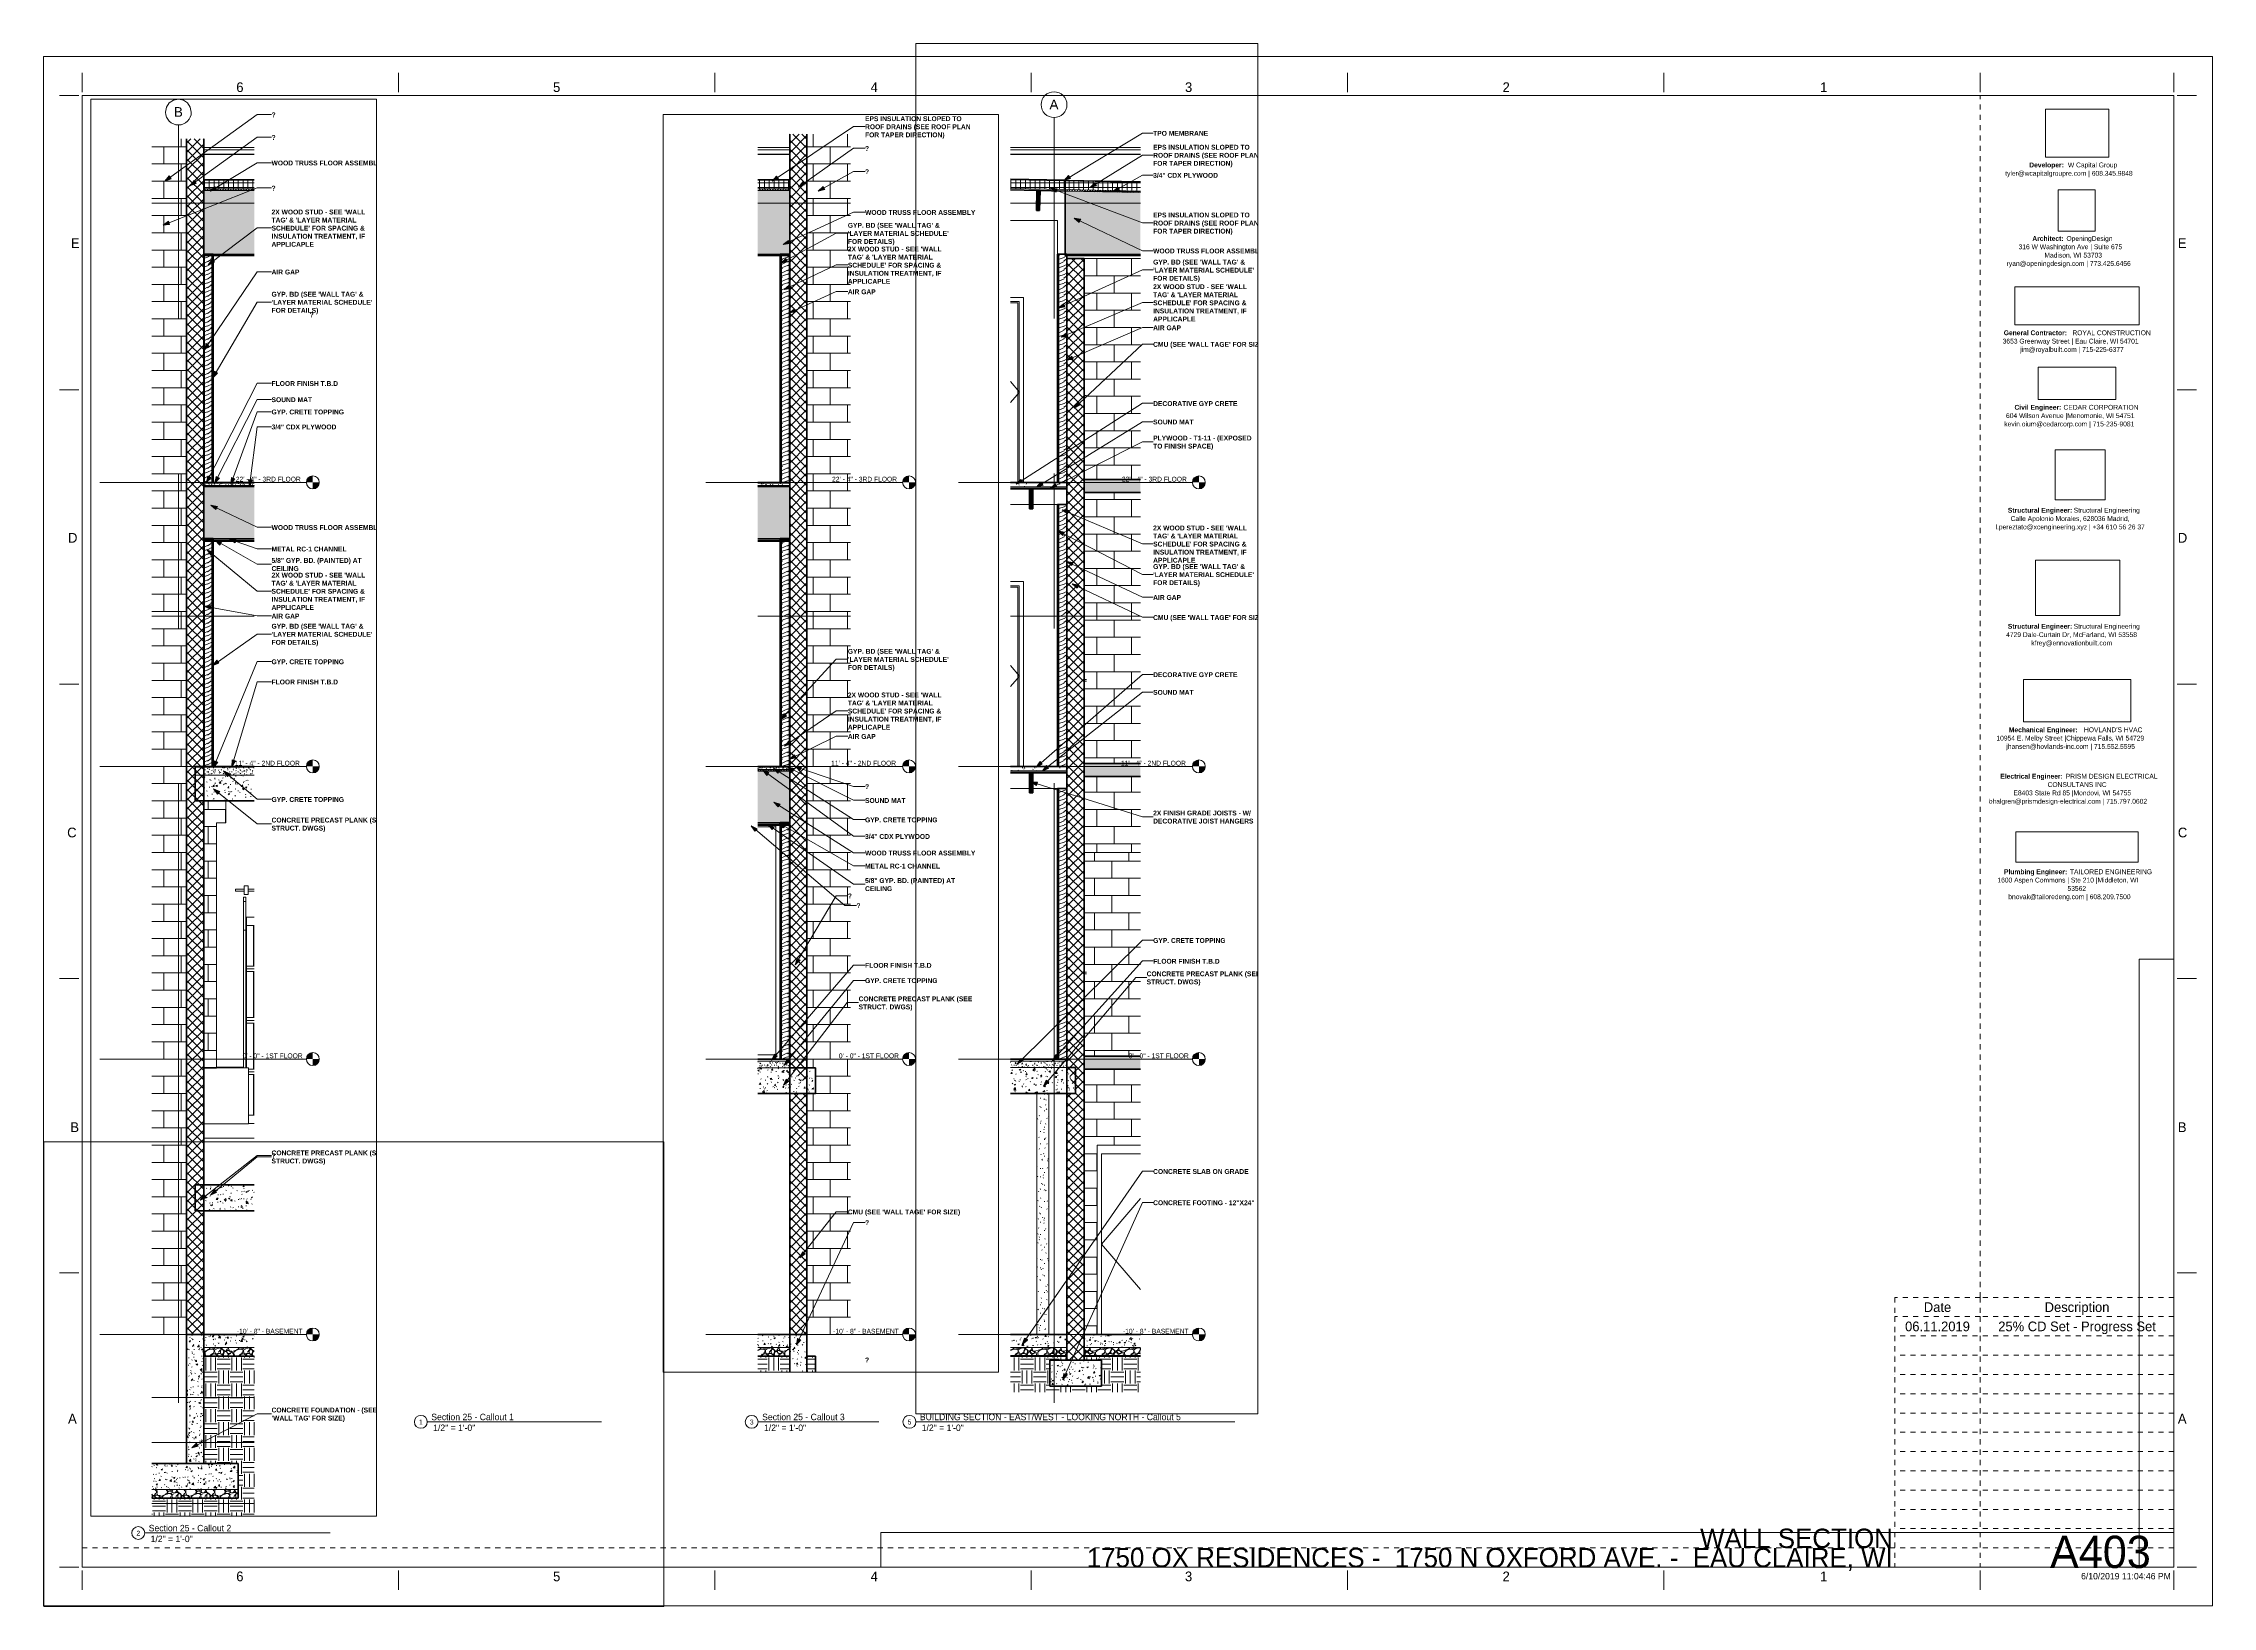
# Paper-space layout 'Layout1' of a CAD drawing. Header units: inches. Extents: x 0 to 42, y 0 to 30.3.
# The model-space entities are those that its viewports show. They can reach past a viewport. Long polylines and large blocks are cut down to what shows.
import ezdxf

# ---------------------------------------------------------------- set-up
doc = ezdxf.new("R2010")
doc.units = ezdxf.units.IN
doc.header["$MEASUREMENT"] = 0
for name, pattern in [('Aligning Line 1_8_', [0.25, 0.125, -0.125]), ('Dash 1_16_', [0.125, 0.0625, -0.0625]), ('Dot 1_32_', [0.03125, 0, -0.03125]), ('Grid Line 1_2_', [0.875, 0.5, -0.125, 0.125, -0.125])]:
    doc.linetypes.add(name, pattern=pattern)
for name, color, linetype, lineweight in [('0-3', 135, 'Continuous', 18), ('0-4', 50, 'Continuous', 5), ('0-5', 55, 'Continuous', 9), ('A-DETL', 90, 'Dot 1_32_', 13), ('A-DOOR-1', 250, 'Dash 1_16_', 9), ('A-DOOR-2', 250, 'Continuous', 9), ('A-DOOR-3', 135, 'Continuous', 18), ('A-DOOR-4', 31, 'Continuous', 9), ('A-DOOR-FRAM-1', 250, 'Continuous', 9), ('A-FLOR-1', 8, 'Continuous', 5), ('A-FLOR-2', 31, 'Continuous', 5), ('A-FLOR-3', 251, 'Continuous', 5), ('A-FLOR-4', 192, 'Continuous', 70), ('A-FLOR-5', 135, 'Continuous', 18), ('A-FLOR-6', 7, 'Continuous', 70), ('A-FLOR-7', 254, 'Continuous', 18), ('A-FLOR-8', 21, 'Continuous', 18), ('A-FLOR-LEVL', 51, 'Continuous', 9), ('A-FLOR-LEVL-1', 51, 'Grid Line 1_2_', 9), ('A-FLOR-MCUT', 51, 'Continuous', 18), ('A-FLOR-MCUT-1', 10, 'Continuous', 18), ('A-FLOR-PATT-1', 8, 'Continuous', 9), ('A-FLOR-PATT-2', 55, 'Continuous', 9), ('A-FLOR-PATT-3', 253, 'Continuous', 9), ('A-GLAZ-CWMG-1', 55, 'Continuous', 9), ('A-ROOF', 132, 'Continuous', 18), ('A-ROOF-1', 252, 'Continuous', 18), ('A-ROOF-2', 31, 'Continuous', 5), ('A-ROOF-3', 132, 'Continuous', 70), ('A-ROOF-PATT-1', 132, 'Continuous', 9), ('A-WALL-1', 252, 'Continuous', 18), ('A-WALL-2', 10, 'Continuous', 18), ('A-WALL-3', 7, 'Continuous', 70), ('A-WALL-4', 135, 'Continuous', 18), ('A-WALL-PATT-1', 250, 'Continuous', 9), ('A-WALL-PATT-2', 253, 'Continuous', 9), ('A-WALL-PATT-3', 55, 'Continuous', 9), ('A-WALL-PATT-4', 45, 'Continuous', 9), ('C-TOPO', 7, 'Continuous', 9), ('C-TOPO-1', 7, 'Continuous', 70), ('C-TOPO-2', 55, 'Continuous', 9), ('G-ANNO-SCHD', 231, 'Continuous', 9), ('G-ANNO-SYMB', 111, 'Aligning Line 1_8_', 9), ('G-ANNO-TEXT', 231, 'Continuous', 9), ('G-ANNO-TTLB', 6, 'Continuous', 9), ('G-ANNO-TTLB-MEDM', 33, 'Continuous', 20), ('I-WALL-2', 135, 'Continuous', 18), ('S-BEAM-1', 41, 'Continuous', 9), ('S-BEAM-2', 7, 'Continuous', 70), ('S-COLS-1', 55, 'Continuous', 9), ('S-FNDN-1', 32, 'Continuous', 9), ('S-FNDN-2', 7, 'Continuous', 70), ('S-FNDN-3', 135, 'Continuous', 18), ('S-GRID-1', 1, 'Grid Line 1_2_', 9), ('S-GRID-IDEN', 1, 'Continuous', 9)]:
    doc.layers.add(name, color=color, linetype=linetype, lineweight=lineweight)
doc.layers.add('G-ANNO-NPLT', color=191, linetype='Continuous', plot=False)
doc.styles.add('Arial', font='arial.ttf', dxfattribs={"height": 4.5})
doc.styles.add('Century Gothic', font='ufonts.com_century-gothic.ttf', dxfattribs={"height": 2.25})
doc.styles.add('Century Gothic_1', font='ufonts.com_century-gothic.ttf', dxfattribs={"height": 0.1875})
doc.styles.add('Century Gothic_2', font='ufonts.com_century-gothic.ttf', dxfattribs={"height": 0.09375})
doc.styles.add('Century Gothic_3', font='ufonts.com_century-gothic.ttf', dxfattribs={"height": 0.125})
doc.styles.add('Century Gothic_4', font='ufonts.com_century-gothic.ttf', dxfattribs={"height": 0.625})
doc.styles.add('Century Gothic_5', font='ufonts.com_century-gothic.ttf', dxfattribs={"height": 0.375})
doc.styles.add('Century Gothic_B', font='GOTHICB.TTF', dxfattribs={"height": 2.25})
doc.styles.add('Century Gothic_B_1', font='GOTHICB.TTF', dxfattribs={"height": 0.09375})
picture_1 = doc.add_image_def('image1.jpg', size_in_pixel=(785, 514))
picture_2 = doc.add_image_def('image2.png', size_in_pixel=(300, 300))
picture_3 = doc.add_image_def('image3.jpg', size_in_pixel=(336, 83))
picture_4 = doc.add_image_def('image4.jpg', size_in_pixel=(278, 110))
picture_5 = doc.add_image_def('image5.jpg', size_in_pixel=(302, 126))
picture_6 = doc.add_image_def('image6.jpg', size_in_pixel=(261, 80))
picture_7 = doc.add_image_def('image7.jpg', size_in_pixel=(344, 261))
picture_8 = doc.add_image_def('image8.jpg', size_in_pixel=(547, 610))
picture_9 = doc.add_image_def('image9.jpg', size_in_pixel=(95, 1663))
picture_10 = doc.add_image_def('image10.jpg', size_in_pixel=(3536, 95))
pattern_1 = [(0, (10795.755, 72), (6, 6), [6, -6]), (0, (10795.755, 74.25), (6, 6), [6, -6]), (0, (10795.755, 76.5), (6, 6), [6, -6]), (90, (10796.505, 77.25), (-6, 6), [6, -6]), (90, (10798.755, 77.25), (-6, 6), [6, -6]), (90, (10801.005, 77.25), (-6, 6), [6, -6])]
pattern_2 = [(216.87, (10797.354, 75.998), (11.9951857, 7.9964214), [1.999, -17.993]), (206.565, (10799.753, 74.799), (-3.998093, -3.998086), [4.47, -4.47]), (198.435, (10799.753, 72.8), (-7.9970804, -3.9980748), [2.529, -10.115])]
pattern_3 = [(0, (10795.755, 72), (7.68, 1.92), [0.317, -5.443, 0.317, -5.443, -30.72]), (0, (10795.755, 72), (7.68, 1.92), [-11.52, 0.317, -11.203, 0.317, -5.443, -13.44]), (0, (10795.755, 72), (7.68, 1.92), [-28.8, 0.317, -3.523, 0.317, -9.283]), (120, (10798.635, 72.96), (-5.502769, 5.691075), [0.317, -5.443, 0.317, -5.443, -30.72]), (120, (10798.635, 72.96), (-5.502769, 5.691075), [-11.52, 0.317, -11.203, 0.317, -5.443, -13.44]), (120, (10798.635, 72.96), (-5.502769, 5.691075), [-28.8, 0.317, -3.523, 0.317, -9.283]), (240, (10799.595, 76.8), (-2.177231, -7.611075), [0.317, -5.443, 0.317, -5.443, -30.72]), (240, (10799.595, 76.8), (-2.177231, -7.611075), [-11.52, 0.317, -11.203, 0.317, -5.443, -13.44]), (240, (10799.595, 76.8), (-2.177231, -7.611075), [-28.8, 0.317, -3.523, 0.317, -9.283])]
pattern_4 = [(50, (10795.755, 72), (6.885997, -0.602097), [0.72, -7.92]), (355, (10795.755, 72), (-1.331756, 7.220547), [0.576, -6.336]), (100.451, (10796.329, 71.95), (5.55363, 6.61819), [0.612, -6.731]), (46.184, (10795.755, 73.92), (10.24564, -1.588925), [1.08, -11.88]), (96.636, (10796.609, 73.788), (8.97244, 9.35152), [0.918, -10.096]), (351.184, (10795.755, 73.92), (8.9732, 9.35123), [0.864, -9.504]), (21, (10796.715, 73.44), (5.730726, -3.865003), [0.72, -7.92]), (326, (10796.715, 73.44), (2.33581, 6.96088), [0.576, -6.336]), (71.451, (10797.193, 73.118), (8.065876, 3.09595), [0.612, -6.731]), (37.5, (10795.755, 72), (0.116866, 3.1954784), [0.317, -5.942, 0.317, -6.115, -6.36]), (37.5, (10795.755, 72), (0.116866, 3.1954784), [-12.691, 0.317, -6.043]), (7.5, (10795.755, 72), (2.52543, 3.786025), [0.317, -3.35, 0.317, -5.798, -2.424]), (7.5, (10795.755, 72), (2.52543, 3.786025), [-9.782, 0.317, -2.107]), (327.5, (10793.614, 72), (5.1243685, -0.216176), [0.317, -2.083, 0.317, -7.171, -9.936]), (327.5, (10793.614, 72), (5.1243685, -0.216176), [-9.888, 0.317, -9.619]), (317.5, (10792.654, 72), (5.598326, 0.96141), [0.317, -2.803, 0.317, -4.656, -7.056]), (317.5, (10792.654, 72), (5.598326, 0.96141), [-8.093, 0.317, -6.739])]
pattern_5 = [(0, (11430.989, -128), (0, 8), []), (90, (11430.989, -128), (-8, 8), [8, -8])]
pattern_6 = [(0, (11178.3165, 72), (7.68, 1.92), [0.317, -5.443, 0.317, -5.443, -30.72]), (0, (11178.3165, 72), (7.68, 1.92), [-11.52, 0.317, -11.203, 0.317, -5.443, -13.44]), (0, (11178.3165, 72), (7.68, 1.92), [-28.8, 0.317, -3.523, 0.317, -9.283]), (120, (11181.1965, 72.96), (-5.5027688, 5.691075), [0.317, -5.443, 0.317, -5.443, -30.72]), (120, (11181.1965, 72.96), (-5.5027688, 5.691075), [-11.52, 0.317, -11.203, 0.317, -5.443, -13.44]), (120, (11181.1965, 72.96), (-5.5027688, 5.691075), [-28.8, 0.317, -3.523, 0.317, -9.283]), (240, (11182.1565, 76.8), (-2.1772312, -7.611075), [0.317, -5.443, 0.317, -5.443, -30.72]), (240, (11182.1565, 76.8), (-2.1772312, -7.611075), [-11.52, 0.317, -11.203, 0.317, -5.443, -13.44]), (240, (11182.1565, 76.8), (-2.1772312, -7.611075), [-28.8, 0.317, -3.523, 0.317, -9.283])]
pattern_7 = [(0, (11178.3165, 72), (3.84, 0.96), [0.317, -2.563, 0.317, -2.563, -15.36]), (0, (11178.3165, 72), (3.84, 0.96), [-5.76, 0.317, -5.443, 0.317, -2.563, -6.72]), (0, (11178.3165, 72), (3.84, 0.96), [-14.4, 0.317, -1.603, 0.317, -4.483]), (120, (11179.7565, 72.48), (-2.7513844, 2.8455376), [0.317, -2.563, 0.317, -2.563, -15.36]), (120, (11179.7565, 72.48), (-2.7513844, 2.8455376), [-5.76, 0.317, -5.443, 0.317, -2.563, -6.72]), (120, (11179.7565, 72.48), (-2.7513844, 2.8455376), [-14.4, 0.317, -1.603, 0.317, -4.483]), (240, (11180.2365, 74.4), (-1.0886156, -3.8055376), [0.317, -2.563, 0.317, -2.563, -15.36]), (240, (11180.2365, 74.4), (-1.0886156, -3.8055376), [-5.76, 0.317, -5.443, 0.317, -2.563, -6.72]), (240, (11180.2365, 74.4), (-1.0886156, -3.8055376), [-14.4, 0.317, -1.603, 0.317, -4.483])]
pattern_8 = [(0, (11178.3165, 72), (0, 1.2), []), (315, (11178.3165, 72), (1.1992531, 0), [1.696, -1.696]), (45, (11178.3165, 72), (1.1992531, 0), [1.696, -1.696])]
pattern_9 = [(0, (11811.6385, -20), (0, 8), []), (90, (11811.6385, -20), (-8, 8), [8, -8])]
pattern_10 = [(50, (11178.3165, 72), (6.885997, -0.602097), [0.72, -7.92]), (355, (11178.3165, 72), (-1.331756, 7.220547), [0.576, -6.336]), (100.451, (11178.8905, 71.95), (5.55363, 6.61819), [0.612, -6.731]), (46.184, (11178.3165, 73.92), (10.24564, -1.588925), [1.08, -11.88]), (96.636, (11179.17, 73.788), (8.97244, 9.35152), [0.918, -10.096]), (351.184, (11178.316, 73.92), (8.9732, 9.35123), [0.864, -9.504]), (21, (11179.2765, 73.44), (5.730726, -3.865003), [0.72, -7.92]), (326, (11179.2765, 73.44), (2.33581, 6.96088), [0.576, -6.336]), (71.451, (11179.7545, 73.118), (8.065876, 3.09595), [0.612, -6.731]), (37.5, (11178.3165, 72), (0.116866, 3.1954784), [0.317, -5.942, 0.317, -6.115, -6.36]), (37.5, (11178.3165, 72), (0.116866, 3.1954784), [-12.691, 0.317, -6.043]), (7.5, (11178.3165, 72), (2.52543, 3.786025), [0.317, -3.35, 0.317, -5.798, -2.424]), (7.5, (11178.3165, 72), (2.52543, 3.786025), [-9.782, 0.317, -2.107]), (327.5, (11176.1755, 72), (5.1243685, -0.216176), [0.317, -2.083, 0.317, -7.171, -9.936]), (327.5, (11176.1755, 72), (5.1243685, -0.216176), [-9.888, 0.317, -9.619]), (317.5, (11175.2155, 72), (5.598326, 0.96141), [0.317, -2.803, 0.317, -4.656, -7.056]), (317.5, (11175.2155, 72), (5.598326, 0.96141), [-8.093, 0.317, -6.739])]
pattern_11 = [(216.87, (10701.354, 75.998), (11.9951857, 7.9964214), [1.999, -17.993]), (206.565, (10703.753, 74.799), (-3.998093, -3.998086), [4.47, -4.47]), (198.435, (10703.753, 72.8), (-7.9970804, -3.9980748), [2.529, -10.115])]
pattern_12 = [(0, (10699.755, 72), (7.68, 1.92), [0.317, -5.443, 0.317, -5.443, -30.72]), (0, (10699.755, 72), (7.68, 1.92), [-11.52, 0.317, -11.203, 0.317, -5.443, -13.44]), (0, (10699.755, 72), (7.68, 1.92), [-28.8, 0.317, -3.523, 0.317, -9.283]), (120, (10702.635, 72.96), (-5.502769, 5.691075), [0.317, -5.443, 0.317, -5.443, -30.72]), (120, (10702.635, 72.96), (-5.502769, 5.691075), [-11.52, 0.317, -11.203, 0.317, -5.443, -13.44]), (120, (10702.635, 72.96), (-5.502769, 5.691075), [-28.8, 0.317, -3.523, 0.317, -9.283]), (240, (10703.595, 76.8), (-2.177231, -7.611075), [0.317, -5.443, 0.317, -5.443, -30.72]), (240, (10703.595, 76.8), (-2.177231, -7.611075), [-11.52, 0.317, -11.203, 0.317, -5.443, -13.44]), (240, (10703.595, 76.8), (-2.177231, -7.611075), [-28.8, 0.317, -3.523, 0.317, -9.283])]
pattern_13 = [(0, (11356.9243, 72), (7.68, 1.92), [0.317, -5.443, 0.317, -5.443, -30.72]), (0, (11356.9243, 72), (7.68, 1.92), [-11.52, 0.317, -11.203, 0.317, -5.443, -13.44]), (0, (11356.9243, 72), (7.68, 1.92), [-28.8, 0.317, -3.523, 0.317, -9.283]), (120, (11359.8043, 72.96), (-5.502769, 5.691075), [0.317, -5.443, 0.317, -5.443, -30.72]), (120, (11359.8043, 72.96), (-5.502769, 5.691075), [-11.52, 0.317, -11.203, 0.317, -5.443, -13.44]), (120, (11359.8043, 72.96), (-5.502769, 5.691075), [-28.8, 0.317, -3.523, 0.317, -9.283]), (240, (11360.7643, 76.8), (-2.177231, -7.611075), [0.317, -5.443, 0.317, -5.443, -30.72]), (240, (11360.7643, 76.8), (-2.177231, -7.611075), [-11.52, 0.317, -11.203, 0.317, -5.443, -13.44]), (240, (11360.7643, 76.8), (-2.177231, -7.611075), [-28.8, 0.317, -3.523, 0.317, -9.283])]
pattern_14 = [(0, (11356.9243, 72), (3.84, 0.96), [0.317, -2.563, 0.317, -2.563, -15.36]), (0, (11356.9243, 72), (3.84, 0.96), [-5.76, 0.317, -5.443, 0.317, -2.563, -6.72]), (0, (11356.9243, 72), (3.84, 0.96), [-14.4, 0.317, -1.603, 0.317, -4.483]), (120, (11358.3643, 72.48), (-2.7513844, 2.8455376), [0.317, -2.563, 0.317, -2.563, -15.36]), (120, (11358.3643, 72.48), (-2.7513844, 2.8455376), [-5.76, 0.317, -5.443, 0.317, -2.563, -6.72]), (120, (11358.3643, 72.48), (-2.7513844, 2.8455376), [-14.4, 0.317, -1.603, 0.317, -4.483]), (240, (11358.8443, 74.4), (-1.0886156, -3.8055376), [0.317, -2.563, 0.317, -2.563, -15.36]), (240, (11358.8443, 74.4), (-1.0886156, -3.8055376), [-5.76, 0.317, -5.443, 0.317, -2.563, -6.72]), (240, (11358.8443, 74.4), (-1.0886156, -3.8055376), [-14.4, 0.317, -1.603, 0.317, -4.483])]
pattern_15 = [(0, (11356.9243, 72), (0, 1.2), []), (315, (11356.9243, 72), (1.1992531, 0), [1.696, -1.696]), (45, (11356.9243, 72), (1.1992531, 0), [1.696, -1.696])]
pattern_16 = [(50, (11356.9243, 72), (6.885997, -0.602097), [0.72, -7.92]), (355, (11356.924, 72), (-1.331756, 7.220547), [0.576, -6.336]), (100.451, (11357.498, 71.95), (5.55363, 6.61819), [0.612, -6.731]), (46.184, (11356.924, 73.92), (10.24564, -1.588925), [1.08, -11.88]), (96.636, (11357.778, 73.788), (8.97244, 9.35152), [0.918, -10.096]), (351.184, (11356.924, 73.92), (8.9732, 9.35123), [0.864, -9.504]), (21, (11357.8843, 73.44), (5.730726, -3.865003), [0.72, -7.92]), (326, (11357.884, 73.44), (2.33581, 6.96088), [0.576, -6.336]), (71.451, (11358.362, 73.118), (8.065876, 3.09595), [0.612, -6.731]), (37.5, (11356.9243, 72), (0.116866, 3.1954784), [0.317, -5.942, 0.317, -6.115, -6.36]), (37.5, (11356.9243, 72), (0.116866, 3.1954784), [-12.691, 0.317, -6.043]), (7.5, (11356.9243, 72), (2.52543, 3.786025), [0.317, -3.35, 0.317, -5.798, -2.424]), (7.5, (11356.9243, 72), (2.52543, 3.786025), [-9.782, 0.317, -2.107]), (327.5, (11354.7833, 72), (5.1243685, -0.216176), [0.317, -2.083, 0.317, -7.171, -9.936]), (327.5, (11354.7833, 72), (5.1243685, -0.216176), [-9.888, 0.317, -9.619]), (317.5, (11353.8233, 72), (5.598326, 0.96141), [0.317, -2.803, 0.317, -4.656, -7.056]), (317.5, (11353.8233, 72), (5.598326, 0.96141), [-8.093, 0.317, -6.739])]
pattern_17 = [(216.87, (12715.25, 75.998), (11.9951857, 7.9964214), [1.999, -17.993]), (206.565, (12717.649, 74.799), (-3.998093, -3.998086), [4.47, -4.47]), (198.435, (12717.649, 72.8), (-7.9970804, -3.9980748), [2.529, -10.115])]
pattern_18 = [(0, (12713.651, 72), (7.68, 1.92), [0.317, -5.443, 0.317, -5.443, -30.72]), (0, (12713.651, 72), (7.68, 1.92), [-11.52, 0.317, -11.203, 0.317, -5.443, -13.44]), (0, (12713.651, 72), (7.68, 1.92), [-28.8, 0.317, -3.523, 0.317, -9.283]), (120, (12716.531, 72.96), (-5.5027688, 5.691075), [0.317, -5.443, 0.317, -5.443, -30.72]), (120, (12716.531, 72.96), (-5.5027688, 5.691075), [-11.52, 0.317, -11.203, 0.317, -5.443, -13.44]), (120, (12716.531, 72.96), (-5.5027688, 5.691075), [-28.8, 0.317, -3.523, 0.317, -9.283]), (240, (12717.491, 76.8), (-2.1772312, -7.611075), [0.317, -5.443, 0.317, -5.443, -30.72]), (240, (12717.491, 76.8), (-2.1772312, -7.611075), [-11.52, 0.317, -11.203, 0.317, -5.443, -13.44]), (240, (12717.491, 76.8), (-2.1772312, -7.611075), [-28.8, 0.317, -3.523, 0.317, -9.283])]
pattern_19 = [(0, (13127.6991, 72), (0, 2.25), []), (90, (13127.6991, 72), (-2.25, 1e-16), [])]
pattern_20 = [(0, (13127.6991, 72), (7.68, 1.92), [0.317, -5.443, 0.317, -5.443, -30.72]), (0, (13127.6991, 72), (7.68, 1.92), [-11.52, 0.317, -11.203, 0.317, -5.443, -13.44]), (0, (13127.6991, 72), (7.68, 1.92), [-28.8, 0.317, -3.523, 0.317, -9.283]), (120, (13130.5791, 72.96), (-5.5027688, 5.691075), [0.317, -5.443, 0.317, -5.443, -30.72]), (120, (13130.5791, 72.96), (-5.5027688, 5.691075), [-11.52, 0.317, -11.203, 0.317, -5.443, -13.44]), (120, (13130.5791, 72.96), (-5.5027688, 5.691075), [-28.8, 0.317, -3.523, 0.317, -9.283]), (240, (13131.5391, 76.8), (-2.1772312, -7.611075), [0.317, -5.443, 0.317, -5.443, -30.72]), (240, (13131.5391, 76.8), (-2.1772312, -7.611075), [-11.52, 0.317, -11.203, 0.317, -5.443, -13.44]), (240, (13131.5391, 76.8), (-2.1772312, -7.611075), [-28.8, 0.317, -3.523, 0.317, -9.283])]
pattern_21 = [(50, (13127.699, 72), (6.885997, -0.602097), [0.72, -7.92]), (355, (13127.699, 72), (-1.331756, 7.220547), [0.576, -6.336]), (100.451, (13128.273, 71.95), (5.55363, 6.61819), [0.612, -6.731]), (46.184, (13127.699, 73.92), (10.24564, -1.588925), [1.08, -11.88]), (96.636, (13128.553, 73.788), (8.97244, 9.35152), [0.918, -10.096]), (351.184, (13127.699, 73.92), (8.9732, 9.35123), [0.864, -9.504]), (21, (13128.659, 73.44), (5.730726, -3.865003), [0.72, -7.92]), (326, (13128.659, 73.44), (2.33581, 6.96088), [0.576, -6.336]), (71.451, (13129.136, 73.118), (8.065876, 3.09595), [0.612, -6.731]), (37.5, (13127.6991, 72), (0.116866, 3.1954784), [0.317, -5.942, 0.317, -6.115, -6.36]), (37.5, (13127.6991, 72), (0.116866, 3.1954784), [-12.691, 0.317, -6.043]), (7.5, (13127.699, 72), (2.52543, 3.786025), [0.317, -3.35, 0.317, -5.798, -2.424]), (7.5, (13127.699, 72), (2.52543, 3.786025), [-9.782, 0.317, -2.107]), (327.5, (13125.5581, 72), (5.1243685, -0.216176), [0.317, -2.083, 0.317, -7.171, -9.936]), (327.5, (13125.5581, 72), (5.1243685, -0.216176), [-9.888, 0.317, -9.619]), (317.5, (13124.598, 72), (5.598326, 0.96141), [0.317, -2.803, 0.317, -4.656, -7.056]), (317.5, (13124.598, 72), (5.598326, 0.96141), [-8.093, 0.317, -6.739])]

# ---------------------------------------------------------------- blocks, each defined once
blk = doc.blocks.new('OD Title Block - 30x42 - CDs - one-598439-WALL SECTION')
at = {"layer": 'G-ANNO-TTLB'}
for p, q in [((-0.01, 30.014), (41.99, 30.014)), ((-0.01, 0.014), (-0.01, 30.014)), ((41.99, 0.014), (41.99, 30.014)), ((-0.01, 0.014), (41.99, 0.014))]:
    blk.add_line(p, q, dxfattribs=at)
at = {"layer": 'G-ANNO-TTLB', "linetype": 'Dot 1_32_', "lineweight": 13}
for p, q in [((37.49, 5.989), (37.49, 29.264)), ((0.74, 1.137), (35.905, 1.137))]:
    blk.add_line(p, q, dxfattribs=at)
at = {"layer": 'G-ANNO-TTLB-MEDM'}
for p, q in [((0.74, 29.326), (0.74, 29.701)), ((6.865, 29.326), (6.865, 29.701)), ((12.99, 29.326), (12.99, 29.701)), ((19.115, 29.326), (19.115, 29.701)), ((25.24, 29.326), (25.24, 29.701)), ((31.365, 29.326), (31.365, 29.701)), ((37.49, 29.326), (37.49, 29.701)), ((41.24, 29.326), (41.24, 29.701)), ((0.677, 29.264), (0.302, 29.264)), ((0.74, 29.264), (41.24, 29.264)), ((0.74, 29.264), (0.74, 0.764)), ((41.24, 29.264), (41.24, 0.764)), ((41.302, 29.264), (41.677, 29.264)), ((0.677, 23.564), (0.302, 23.564)), ((41.302, 23.564), (41.677, 23.564)), ((0.677, 17.864), (0.302, 17.864)), ((41.302, 17.864), (41.677, 17.864)), ((0.677, 12.164), (0.302, 12.164)), ((41.302, 12.164), (41.677, 12.164)), ((0.677, 6.464), (0.302, 6.464)), ((41.302, 6.464), (41.677, 6.464)), ((0.677, 0.764), (0.302, 0.764)), ((0.74, 0.764), (41.24, 0.764)), ((0.74, 0.701), (0.74, 0.326)), ((6.865, 0.701), (6.865, 0.326)), ((12.99, 0.701), (12.99, 0.326)), ((19.115, 0.701), (19.115, 0.326)), ((25.24, 0.701), (25.24, 0.326)), ((31.365, 0.701), (31.365, 0.326)), ((37.49, 0.701), (37.49, 0.326)), ((41.24, 0.701), (41.24, 0.326)), ((41.302, 0.764), (41.677, 0.764))]:
    blk.add_line(p, q, dxfattribs=at)
at = {"layer": 'G-ANNO-TTLB', "attachment_point": 1}
for s, insert, char_height, width, style in [('6', (3.725, 29.517), 0.188, 0.17675, 'Century Gothic_1'), ('5', (9.858, 29.517), 0.188, 0.17675, 'Century Gothic_1'), ('4', (16.007, 29.517), 0.188, 0.17675, 'Century Gothic_1'), ('3', (22.094, 29.517), 0.188, 0.17675, 'Century Gothic_1'), ('2', (28.242, 29.517), 0.188, 0.17675, 'Century Gothic_1'), ('1', (34.391, 29.517), 0.188, 0.17675, 'Century Gothic_1'), ('tyler@wcapitalgroupre.com | 608.345.9848', (37.974, 27.802), 0.09375, 3.36141, 'Century Gothic_2'), ('Developer: ', (38.44, 27.964), 0.09375, 0.90584, 'Century Gothic_B_1'), ('W Capital Group', (39.188, 27.964), 0.09375, 1.32878, 'Century Gothic_2'), ('E', (0.523, 26.497), 0.188, 0.17044, 'Century Gothic_1'), ('Architect: ', (38.499, 26.54), 0.09375, 0.80169, 'Century Gothic_B_1'), ('OpeningDesign', (39.16, 26.54), 0.09375, 1.212, 'Century Gothic_2'), ('E', (41.317, 26.497), 0.188, 0.17044, 'Century Gothic_1'), ('ryan@openingdesign.com | 773.425.6456', (38.002, 26.056), 0.09375, 3.21937, 'Century Gothic_2'), ('316 W Washington Ave | Suite 675', (38.233, 26.379), 0.09375, 2.65756, 'Century Gothic_2'), ('Madison, WI 53703', (38.733, 26.217), 0.09375, 1.44556, 'Century Gothic_2'), ('3653 Greenway Street | Eau Claire, WI 54701', (37.925, 24.552), 0.09375, 3.4845, 'Century Gothic_2'), ('General Contractor: ', (37.946, 24.714), 0.09375, 1.60969, 'Century Gothic_B_1'), ('jim@royalbuilt.com | 715-225-6377', (38.263, 24.391), 0.09375, 2.66387, 'Century Gothic_2'), ('ROYAL CONSTRUCTION', (39.274, 24.714), 0.09375, 1.82116, 'Century Gothic_2'), ('604 Wilson Avenue |Menomonie, WI 54751', (37.99, 23.109), 0.09375, 3.32669, 'Century Gothic_2'), ('Civil Engineer: ', (38.154, 23.271), 0.09375, 1.14888, 'Century Gothic_B_1'), ('CEDAR CORPORATION', (39.102, 23.271), 0.09375, 1.78012, 'Century Gothic_2'), ('kevin.oium@cedarcorp.com | 715-235-9081', (37.956, 22.948), 0.09375, 3.40559, 'Century Gothic_2'), ('Structural Engineer: ', (38.026, 21.277), 0.09375, 1.54341, 'Century Gothic_B_1'), ('Calle Apolonio Morales, 628036 Madrid, ', (38.078, 21.116), 0.09375, 3.15309, 'Century Gothic_2'), ('Structural Engineering', (39.3, 21.277), 0.09375, 1.69175, 'Century Gothic_2'), ('D', (0.468, 20.791), 0.188, 0.23672, 'Century Gothic_1'), ('l.pereztato@xcengineering.xyz | +34 610 56 26 37', (37.787, 20.954), 0.09375, 3.81591, 'Century Gothic_2'), ('D', (41.317, 20.791), 0.188, 0.23672, 'Century Gothic_1'), ('Structural Engineer: ', (38.026, 19.03), 0.09375, 1.54341, 'Century Gothic_B_1'), ('Structural Engineering', (39.3, 19.03), 0.09375, 1.69175, 'Century Gothic_2'), ('4729 Dale-Curtain Dr, McFarland, WI 53558', (37.992, 18.869), 0.09375, 3.32037, 'Century Gothic_2'), ('kfrey@ennovationbuilt.com', (38.479, 18.707), 0.09375, 2.13994, 'Century Gothic_2'), ('10954 E. Melby Street |Chippewa Falls, WI 54729', (37.803, 16.865), 0.09375, 3.77487, 'Century Gothic_2'), ('Mechanical Engineer: ', (38.045, 17.026), 0.09375, 1.76119, 'Century Gothic_B_1'), ("HOVLAND'S HVAC", (39.498, 17.026), 0.09375, 1.42663, 'Century Gothic_2'), ('jhansen@hovlands-inc.com | 715.552.5595', (37.996, 16.704), 0.09375, 3.31091, 'Century Gothic_2'), ('Electrical Engineer: ', (37.88, 16.127), 0.09375, 1.53394, 'Century Gothic_B_1'), ('CONSULTANS INC', (38.794, 15.965), 0.09375, 1.37613, 'Century Gothic_2'), ('PRISM DESIGN ELECTRICAL ', (39.146, 16.127), 0.09375, 2.09891, 'Century Gothic_2'), ('bhalgren@prismdesign-electrical.com | 715.797.0602', (37.656, 15.642), 0.09375, 4.13469, 'Century Gothic_2'), ('E8403 State Rd 85 |Mondovi, WI 54755', (38.133, 15.804), 0.09375, 2.9795, 'Century Gothic_2'), ('C', (0.45, 15.084), 0.188, 0.25881, 'Century Gothic_1'), ('C', (41.317, 15.084), 0.188, 0.25881, 'Century Gothic_1'), ('Plumbing Engineer: ', (37.951, 14.277), 0.09375, 1.54656, 'Century Gothic_B_1'), ('1600 Aspen Commons | Ste 210 |Middleton, WI ', (37.823, 14.116), 0.09375, 3.77172, 'Century Gothic_2'), ('53562', (39.18, 13.954), 0.0937, 0.44188, 'Century Gothic_2'), ('TAILORED ENGINEERING', (39.227, 14.277), 0.09375, 1.87166, 'Century Gothic_2'), ('bnovak@tailoredeng.com | 608.209.7500', (38.034, 13.793), 0.09375, 3.21622, 'Century Gothic_2'), ('B', (0.512, 9.378), 0.188, 0.18306, 'Century Gothic_1'), ('B', (41.317, 9.378), 0.188, 0.18306, 'Century Gothic_1'), ('A', (0.468, 3.734), 0.188, 0.23672, 'Century Gothic_1'), ('A', (41.317, 3.734), 0.188, 0.23672, 'Century Gothic_1'), ('6', (3.724, 0.679), 0.188, 0.17675, 'Century Gothic_1'), ('5', (9.858, 0.679), 0.188, 0.17675, 'Century Gothic_1'), ('4', (16.007, 0.679), 0.188, 0.17675, 'Century Gothic_1'), ('3', (22.093, 0.679), 0.188, 0.17675, 'Century Gothic_1'), ('2', (28.242, 0.679), 0.188, 0.17675, 'Century Gothic_1'), ('1', (34.39, 0.679), 0.188, 0.17675, 'Century Gothic_1')]:
    blk.add_mtext(s, dxfattribs=dict(at, insert=insert, char_height=char_height, width=width, style=style))
at = {"layer": 'G-ANNO-TTLB'}
image = blk.add_image(picture_7, insert=(38.752, 28.068), size_in_units=(1.226, 0.93), dxfattribs=at)
image.dxf.flags = 7
image = blk.add_image(picture_8, insert=(38.999, 26.632), size_in_units=(0.719, 0.802), rotation=0, dxfattribs=at)
image.dxf.flags = 7
image = blk.add_image(picture_6, insert=(38.163, 24.818), size_in_units=(2.404, 0.737), dxfattribs=at)
image.dxf.flags = 7
image = blk.add_image(picture_5, insert=(38.612, 23.375), size_in_units=(1.506, 0.628), dxfattribs=at)
image.dxf.flags = 7
image = blk.add_image(picture_2, insert=(38.938, 21.431), size_in_units=(0.97, 0.97), dxfattribs=at)
image.dxf.flags = 7
image = blk.add_image(picture_1, insert=(38.558, 19.194), size_in_units=(1.638, 1.072), dxfattribs=at)
image.dxf.flags = 7
image = blk.add_image(picture_4, insert=(38.326, 17.131), size_in_units=(2.077, 0.822), dxfattribs=at)
image.dxf.flags = 7
image = blk.add_image(picture_3, insert=(38.179, 14.417), size_in_units=(2.372, 0.586), dxfattribs=at)
image.dxf.flags = 7
image = blk.add_image(picture_9, insert=(40.567, 0.764), size_in_units=(0.673, 11.775), dxfattribs=at)
image.dxf.flags = 7
image = blk.add_image(picture_10, insert=(16.203, 0.764), size_in_units=(25.037, 0.673), dxfattribs=at)
image.dxf.flags = 7
blk = doc.blocks.new('Viewport - All On-568496-WALL SECTION')
at = {"layer": 'G-ANNO-TTLB'}
for start, end in [(360, 180), (180, 360)]:
    blk.add_arc((-0.125, 0), 0.125, start, end, dxfattribs=at)
blk = doc.blocks.new('CTR  - Topography_rvt-2-Section 25 - Callout 2')
at = {"layer": 'C-TOPO'}
h = blk.add_hatch(dxfattribs=at)
h.set_pattern_fill('FP_16', color=256, style=0, pattern_type=2)
h.set_pattern_definition(pattern_1)
h.paths.add_polyline_path([(11542.989, -212.495), (11570.46, -212.495), (11570.46, -138.006), (11546.989, -138.006), (11546.989, -188), (11562.989, -188), (11562.989, -204), (11542.989, -204)], flags=0)
h = blk.add_hatch(dxfattribs=at)
h.set_pattern_fill('FP_16', color=256, style=0, pattern_type=2)
h.set_pattern_definition(pattern_1)
h.paths.add_polyline_path([(11542.989, -212.495), (11542.989, -204), (11522.808, -204), (11522.808, -212.495), (11542.989, -212.495)], flags=0)
at = {"layer": 'C-TOPO-1'}
blk.add_line((11546.989, -138.006), (11570.46, -138.006), dxfattribs=at)
at = {"layer": 'C-TOPO-2'}
blk.add_line((11570.46, -138.006), (11546.989, -138.006), dxfattribs=at)
blk = doc.blocks.new('CTR - 1st Phase - Common Walls_rvt-2-Section 25 - Callout 2')
at = {"layer": 'A-WALL-1'}
for points in [[(11547.239, 268), (11547.239, 373.375), (11546.989, 373.375), (11546.989, 268)], [(11547.239, 136), (11547.239, 240.75), (11546.989, 240.75), (11546.989, 136)]]:
    blk.add_hatch(color=256, dxfattribs=at).paths.add_polyline_path(points, flags=0)
at = {"layer": 'A-WALL-PATT-1'}
h = blk.add_hatch(dxfattribs=at)
h.set_pattern_fill('FP_13', color=256, style=0, pattern_type=2)
h.set_pattern_definition(pattern_3)
h.paths.add_polyline_path([(11551.364, 268), (11551.364, 373.375), (11550.739, 373.375), (11550.739, 268)], flags=0)
h = blk.add_hatch(dxfattribs=at)
h.set_pattern_fill('FP_13', color=256, style=0, pattern_type=2)
h.set_pattern_definition(pattern_3)
h.paths.add_polyline_path([(11550.739, 136), (11551.364, 136), (11551.364, 240.75), (11550.739, 240.75)], flags=0)
at = {"layer": 'A-WALL-PATT-2'}
h = blk.add_hatch(dxfattribs=at)
h.set_pattern_fill('FP_17', color=256, style=0, pattern_type=2)
h.set_pattern_definition(pattern_2)
h.paths.add_polyline_path([(11550.739, 268), (11550.739, 374), (11547.239, 374), (11547.239, 268), (11550.3, 268)], flags=0)
h = blk.add_hatch(dxfattribs=at)
h.set_pattern_fill('FP_17', color=256, style=0, pattern_type=2)
h.set_pattern_definition(pattern_2)
h.paths.add_polyline_path([(11547.239, 136), (11550.739, 136), (11550.729, 241.875), (11547.239, 241.875)], flags=0)
at = {"layer": 'A-WALL-2'}
for p, q in [((11547.239, 374), (11547.239, 268)), ((11550.739, 374), (11550.739, 268)), ((11547.239, 241.875), (11547.239, 136)), ((11550.739, 241.875), (11550.739, 136))]:
    blk.add_line(p, q, dxfattribs=at)
at = {"layer": 'A-WALL-3'}
for p, q in [((11551.364, 374), (11546.989, 374)), ((11546.989, 374), (11546.989, 268)), ((11551.364, 268), (11551.364, 374)), ((11546.989, 268), (11551.364, 268)), ((11551.364, 241.875), (11546.989, 241.875)), ((11546.989, 241.875), (11546.989, 136)), ((11551.364, 136), (11551.364, 241.875)), ((11546.989, 136), (11551.364, 136))]:
    blk.add_line(p, q, dxfattribs=at)
blk = doc.blocks.new('CTR - 1st Phase -Stairs _ Elevators_rvt-2-Section 25 - Callout 2')
at = {"layer": 'A-FLOR-PATT-2'}
h = blk.add_hatch(dxfattribs=at)
h.set_pattern_fill('FP_23', color=256, style=0, pattern_type=2)
h.set_pattern_definition([(212.005, (10794.949, 74.015), (-40.310627, -26.8730086), [1.268, -125.493]), (213.69, (10795.755, 74.553), (-13.436241, -13.436764), [0.969, -47.478]), (198.435, (10796.158, 74.687), (-26.873024, -13.436542), [0.425, -42.065]), (180, (10796.696, 74.687), (2e-15, -13.437), [0.537, -12.899]), (161.565, (10797.099, 74.553), (-13.436518, 1.2e-05), [0.425, -42.065]), (333.435, (10797.233, 84.227), (13.436532, 1e-05), [0.601, -29.444]), (296.565, (10797.099, 84.496), (13.43652, -13.436544), [0.3, -29.745]), (270, (10797.099, 85.168), (13.437, 8e-16), [0.672, -12.765]), (186.34, (10797.233, 76.434), (-107.4926568, -13.4363962), [1.217, -120.457]), (296.565, (10800.189, 84.765), (13.43652, -13.436544), [0.3, -29.745]), (303.69, (10799.92, 85.168), (13.436764, -13.436241), [0.484, -47.962]), (229.399, (10802.07, 79.256), (-67.1828397, -80.6196216), [1.239, -122.641]), (243.435, (10802.473, 80.062), (1e-05, -13.436532), [0.901, -29.144]), (213.69, (10807.176, 78.584), (-13.436241, -13.436764), [0.484, -47.962]), (33.69, (10803.145, 74.822), (13.436241, 13.436764), [0.484, -47.962]), (0, (10802.877, 74.822), (0, 13.437), [0.269, -13.168]), (333.435, (10802.608, 74.956), (13.436532, 1e-05), [0.3, -29.745]), (284.036, (10802.473, 75.494), (13.436545, -40.30972), [0.554, -54.847]), (270, (10802.473, 75.762), (13.437, 8e-16), [0.269, -13.168]), (243.435, (10802.473, 76.031), (1e-05, -13.436532), [0.3, -29.745]), (135, (10802.473, 76.165), (-13.43644, 9e-16), [0.19, -18.812]), (90, (10802.473, 76.031), (-13.437, 8e-16), [0.134, -13.302]), (18.435, (10807.311, 82.212), (26.873024, 13.436542), [0.85, -41.641]), (6.34, (10808.117, 82.481), (107.4926568, 13.4363962), [1.217, -120.457]), (180, (10807.579, 79.256), (2e-15, -13.437), [0.806, -12.63]), (197.354, (10809.729, 79.928), (-40.30996214, -13.43709214), [2.252, -222.987]), (198.435, (10810.132, 80.062), (-26.873024, -13.436542), [0.425, -42.065]), (213.69, (10810.535, 80.331), (-13.436241, -13.436764), [0.484, -47.962]), (251.565, (10810.67, 80.734), (-1.2e-05, -13.436518), [0.425, -42.065]), (243.435, (10810.804, 81.003), (1e-05, -13.436532), [0.3, -29.745]), (270, (10810.804, 81.271), (13.437, 8e-16), [0.269, -13.168]), (293.199, (10810.401, 82.212), (13.4363854, -26.8729472), [1.023, -101.307]), (315, (10809.998, 82.615), (13.43644, 0), [0.57, -18.432]), (0, (10809.326, 82.615), (0, 13.437), [0.672, -12.765]), (341.565, (10806.37, 79.39), (13.436518, -1.2e-05), [0.425, -42.065]), (303.69, (10806.101, 79.793), (13.436764, -13.436241), [0.484, -47.962]), (279.462, (10805.967, 80.599), (13.43628, -67.1832013), [0.817, -80.915]), (270, (10805.967, 81.406), (13.437, 8e-16), [0.806, -12.63]), (239.036, (10806.37, 82.077), (-13.4372, -26.873257), [0.783, -77.565]), (188.13, (10807.311, 82.212), (-80.6200966, -13.436299), [0.95, -94.061]), (116.565, (10797.367, 81.809), (-13.43652, 13.436544), [0.3, -29.745]), (135, (10797.636, 81.54), (-13.43644, 9e-16), [0.38, -18.622]), (168.69, (10798.308, 81.406), (-13.436897, 0.000212), [0.685, -67.829]), (191.31, (10798.98, 81.54), (-53.746592, -13.436568), [0.685, -67.829]), (194.036, (10799.517, 81.674), (-40.30972, -13.436545), [0.554, -54.847]), (236.31, (10799.786, 82.077), (-13.436194, -26.873299), [0.484, -47.962]), (236.31, (10800.055, 82.481), (-13.436194, -26.873299), [0.484, -47.962]), (270, (10800.055, 82.884), (13.437, 8e-16), [0.403, -13.034]), (291.801, (10799.786, 83.556), (13.4361655, -26.872997), [0.724, -71.635]), (116.565, (10799.92, 80.734), (-13.43652, 13.436544), [0.601, -29.444]), (168.69, (10800.592, 80.599), (-13.436897, 0.000212), [0.685, -67.829]), (194.036, (10801.13, 80.734), (-40.30972, -13.436545), [0.554, -54.847]), (225, (10801.533, 81.137), (9e-16, -13.43644), [0.57, -18.432]), (251.565, (10801.667, 81.54), (-1.2e-05, -13.436518), [0.425, -42.065]), (296.565, (10801.398, 82.077), (13.43652, -13.436544), [0.601, -29.444]), (315, (10801.13, 82.346), (13.43644, 0), [0.38, -18.622]), (326.31, (10800.727, 82.615), (26.873299, -13.436194), [0.484, -47.962]), (0, (10800.458, 82.615), (0, 13.437), [0.269, -13.168]), (33.69, (10800.055, 82.346), (13.436241, 13.436764), [0.484, -47.962]), (71.565, (10799.92, 81.943), (1.2e-05, 13.436518), [0.425, -42.065]), (63.435, (10799.786, 81.674), (-1e-05, 13.436532), [0.3, -29.745]), (71.565, (10799.652, 81.271), (1.2e-05, 13.436518), [0.425, -42.065]), (104.036, (10799.652, 80.734), (-13.436545, 40.30972), [0.554, -54.847]), (45, (10799.383, 80.465), (0, 13.43644), [0.38, -18.622]), (18.435, (10798.98, 80.331), (26.873024, 13.436542), [0.425, -42.065]), (0, (10798.308, 80.331), (0, 13.437), [0.672, -12.765]), (14.036, (10797.771, 80.196), (40.30972, 13.436545), [0.554, -54.847]), (341.565, (10797.367, 80.331), (13.436518, -1.2e-05), [0.425, -42.065]), (270, (10797.367, 80.734), (13.437, 8e-16), [0.403, -13.034]), (225, (10797.771, 81.137), (9e-16, -13.43644), [0.57, -18.432]), (198.435, (10798.577, 81.406), (-26.873024, -13.436542), [0.85, -41.641]), (180, (10799.249, 81.406), (-2e-15, -13.437), [0.672, -12.765]), (153.435, (10799.517, 81.271), (-13.436532, -1e-05), [0.3, -29.745]), (206.565, (10804.623, 79.121), (-13.436544, -13.43652), [0.3, -29.745]), (146.31, (10805.026, 78.853), (-26.873299, 13.436194), [0.484, -47.962]), (119.745, (10805.564, 77.912), (-40.3105597, 67.1832064), [1.083, -107.246]), (95.711, (10805.698, 76.568), (-13.4375424, 120.930058), [1.35, -133.686]), (90, (10805.698, 76.434), (-13.437, 8e-16), [0.134, -13.302]), (63.435, (10805.564, 76.165), (-1e-05, 13.436532), [0.3, -29.745]), (26.565, (10805.295, 76.031), (13.436544, 13.43652), [0.3, -29.745]), (0, (10804.892, 76.031), (0, 13.437), [0.403, -13.034]), (0, (10804.758, 76.031), (0, 13.437), [0.134, -13.302]), (0, (10804.489, 76.031), (0, 13.437), [0.269, -13.168]), (326.31, (10804.086, 76.3), (26.873299, -13.436194), [0.484, -47.962]), (333.435, (10803.817, 76.434), (13.436532, 1e-05), [0.3, -29.745]), (284.036, (10803.683, 76.972), (13.436545, -40.30972), [0.554, -54.847]), (270, (10803.683, 77.24), (13.437, 8e-16), [0.269, -13.168]), (270, (10803.683, 77.643), (13.437, 8e-16), [0.403, -13.034]), (258.69, (10803.817, 78.315), (-0.000212, -13.436897), [0.685, -67.829]), (231.34, (10804.355, 78.987), (-40.3101895, -53.745816), [0.86, -85.176]), (270, (10807.176, 78.718), (13.437, 8e-16), [0.134, -13.302]), (270, (10807.176, 78.853), (13.437, 8e-16), [0.134, -13.302]), (326.31, (10806.773, 79.121), (26.873299, -13.436194), [0.484, -47.962]), (333.435, (10805.967, 79.525), (13.436532, 1e-05), [0.901, -29.144]), (0, (10805.295, 79.525), (0, 13.437), [0.672, -12.765]), (63.435, (10805.161, 79.256), (-1e-05, 13.436532), [0.3, -29.745]), (90, (10805.161, 78.718), (-13.437, 8e-16), [0.537, -12.899]), (135, (10805.564, 78.315), (-13.43644, 9e-16), [0.57, -18.432]), (161.565, (10805.967, 78.181), (-13.436518, 1.2e-05), [0.425, -42.065]), (180, (10806.37, 78.181), (-2e-15, -13.437), [0.403, -13.034]), (198.435, (10806.773, 78.315), (-26.873024, -13.436542), [0.425, -42.065]), (351.87, (10801.533, 85.571), (13.4370087, -0.000259), [1.9, -93.111]), (14.036, (10800.995, 85.437), (40.30972, 13.436545), [0.554, -54.847]), (53.13, (10800.592, 84.899), (26.873672, 40.309752), [0.672, -66.511]), (95.194, (10800.727, 83.421), (-13.4351326, 134.3664647), [1.484, -146.928]), (101.31, (10800.861, 82.749), (-13.436568, 53.746592), [0.685, -67.829]), (143.13, (10801.398, 82.346), (-40.309752, 26.873672), [0.672, -66.511]), (161.565, (10801.802, 82.212), (-13.436518, 1.2e-05), [0.425, -42.065]), (198.435, (10802.205, 82.346), (-26.873024, -13.436542), [0.425, -42.065]), (225, (10802.877, 83.018), (9e-16, -13.43644), [0.95, -18.052]), (228.814, (10803.817, 84.093), (-80.6198072, -94.0561774), [1.428, -141.405]), (251.565, (10803.951, 84.496), (-1.2e-05, -13.436518), [0.425, -42.065]), (270, (10803.951, 84.63), (13.437, 8e-16), [0.134, -13.302]), (288.435, (10803.817, 85.034), (13.436542, -26.873024), [0.425, -42.065]), (326.31, (10803.414, 85.302), (26.873299, -13.436194), [0.484, -47.962]), (90, (10797.233, 82.077), (-13.437, 8e-16), [0.941, -12.496]), (338.199, (10799.114, 83.824), (40.3099116, -13.436441), [0.724, -71.635]), (0, (10798.308, 83.824), (0, 13.437), [0.806, -12.63]), (30.964, (10797.636, 83.421), (40.310285, 26.8733136), [0.783, -77.565]), (45, (10797.233, 83.018), (0, 13.43644), [0.57, -18.432]), (90, (10795.083, 77.778), (-13.437, 8e-16), [0.941, -12.496]), (116.565, (10795.486, 76.972), (-13.43652, 13.436544), [0.901, -29.144]), (153.435, (10796.293, 76.568), (-13.436532, -1e-05), [0.901, -29.144]), (180, (10796.964, 76.568), (-2e-15, -13.437), [0.672, -12.765]), (218.66, (10797.636, 77.106), (-13.436833, -13.4362984), [0.86, -85.176]), (231.34, (10798.174, 77.778), (-40.3101895, -53.745816), [0.86, -85.176]), (213.69, (10798.98, 78.315), (-13.436241, -13.436764), [0.969, -47.478]), (239.036, (10799.383, 78.987), (-13.4372, -26.873257), [0.783, -77.565]), (270, (10799.383, 79.256), (13.437, 8e-16), [0.269, -13.168]), (270, (10799.383, 79.659), (13.437, 8e-16), [0.403, -13.034]), (315, (10798.98, 80.062), (13.43644, 0), [0.57, -18.432]), (350.538, (10798.174, 80.196), (13.4368224, 7.56e-05), [0.817, -80.915]), (14.036, (10797.099, 79.928), (40.30972, 13.436545), [1.108, -54.293]), (18.435, (10795.889, 79.525), (26.873024, 13.436542), [1.275, -41.216]), (45, (10795.486, 79.121), (0, 13.43644), [0.57, -18.432]), (45, (10795.083, 78.718), (0, 13.43644), [0.57, -18.432]), (108.435, (10798.039, 75.762), (-13.436542, 26.873024), [0.85, -41.641]), (126.87, (10798.442, 75.225), (-13.436224, 13.436576), [0.672, -66.511]), (146.31, (10798.846, 74.956), (-26.873299, 13.436194), [0.484, -47.962]), (161.565, (10799.249, 74.822), (-13.436518, 1.2e-05), [0.425, -42.065]), (135, (10799.652, 74.419), (-13.43644, 9e-16), [0.57, -18.432]), (161.565, (10800.055, 74.284), (-13.436518, 1.2e-05), [0.425, -42.065]), (180, (10800.458, 74.284), (2e-15, -13.437), [0.403, -13.034]), (206.565, (10800.727, 74.419), (-13.436544, -13.43652), [0.3, -29.745]), (206.565, (10801.264, 74.687), (-13.436544, -13.43652), [0.601, -29.444]), (189.462, (10802.07, 74.822), (-67.1832013, -13.43628), [0.817, -80.915]), (243.435, (10802.339, 75.359), (1e-05, -13.436532), [0.601, -29.444]), (270, (10802.339, 75.494), (13.437, 8e-16), [0.134, -13.302]), (270, (10802.339, 75.762), (13.437, 8e-16), [0.269, -13.168]), (326.31, (10801.936, 76.568), (26.873299, -13.436194), [0.484, -47.962]), (327.995, (10800.861, 77.24), (67.1829352, -40.309468), [1.268, -125.493]), (329.036, (10800.189, 77.643), (26.873257, -13.4372), [0.783, -77.565]), (341.565, (10799.383, 77.912), (13.436518, -1.2e-05), [0.85, -41.641]), (0, (10798.846, 77.912), (0, 13.437), [0.537, -12.899]), (33.69, (10798.442, 77.643), (13.436241, 13.436764), [0.484, -47.962]), (53.13, (10798.039, 77.106), (26.873672, 40.309752), [0.672, -66.511]), (63.435, (10797.771, 76.568), (-1e-05, 13.436532), [0.601, -29.444]), (225, (10803.951, 75.494), (9e-16, -13.43644), [0.57, -18.432]), (236.31, (10804.22, 75.897), (-13.436194, -26.873299), [0.484, -47.962]), (270, (10804.22, 76.031), (13.437, 8e-16), [0.134, -13.302]), (315, (10803.951, 76.3), (13.43644, 0), [0.38, -18.622]), (333.435, (10803.414, 76.568), (13.436532, 1e-05), [0.601, -29.444]), (18.435, (10802.608, 76.3), (26.873024, 13.436542), [0.85, -41.641]), (75.964, (10802.473, 75.762), (-0.0003, 13.436231), [0.554, -54.847]), (71.565, (10796.427, 73.209), (1.2e-05, 13.436518), [0.425, -42.065]), (135, (10796.696, 72.941), (-13.43644, 9e-16), [0.38, -18.622]), (146.31, (10797.099, 72.672), (-26.873299, 13.436194), [0.484, -47.962]), (153.435, (10797.636, 72.403), (-13.436532, -1e-05), [0.601, -29.444]), (180, (10797.771, 72.403), (-2e-15, -13.437), [0.134, -13.302]), (161.565, (10798.174, 72.269), (-13.436518, 1.2e-05), [0.425, -42.065]), (180, (10798.711, 72.269), (-2e-15, -13.437), [0.537, -12.899]), (198.435, (10799.114, 72.403), (-26.873024, -13.436542), [0.425, -42.065]), (210.964, (10799.786, 72.806), (-40.310285, -26.8733136), [0.783, -77.565]), (206.565, (10800.055, 72.941), (-13.436544, -13.43652), [0.3, -29.745]), (251.565, (10800.189, 73.344), (-1.2e-05, -13.436518), [0.425, -42.065]), (303.69, (10799.92, 73.747), (13.436764, -13.436241), [0.484, -47.962]), (306.87, (10799.517, 74.284), (13.436224, -13.436576), [0.672, -66.511]), (323.13, (10798.98, 74.687), (40.309752, -26.873672), [0.672, -66.511]), (345.964, (10798.442, 74.822), (13.436231, 0.0003), [0.554, -54.847]), (18.435, (10798.039, 74.687), (26.873024, 13.436542), [0.425, -42.065]), (30.964, (10797.367, 74.284), (40.310285, 26.8733136), [0.783, -77.565]), (39.806, (10796.561, 73.612), (13.4366017, 13.4362908), [1.049, -103.894]), (135, (10800.592, 72.403), (-13.43644, 9e-16), [0.19, -18.812]), (153.435, (10800.861, 72.269), (-13.436532, -1e-05), [0.3, -29.745]), (191.31, (10801.533, 72.403), (-53.746592, -13.436568), [0.685, -67.829]), (165.964, (10802.07, 72.269), (-13.436231, -0.0003), [0.554, -54.847]), (175.236, (10803.683, 72.134), (-13.4364265, -8.2e-05), [1.618, -160.181]), (206.565, (10803.951, 72.269), (-13.436544, -13.43652), [0.3, -29.745]), (225, (10804.22, 72.537), (9e-16, -13.43644), [0.38, -18.622]), (270, (10804.22, 73.209), (13.437, 8e-16), [0.672, -12.765]), (270, (10804.22, 73.612), (13.437, 8e-16), [0.403, -13.034]), (308.66, (10803.683, 74.284), (13.4362984, -13.436833), [0.86, -85.176]), (338.199, (10803.011, 74.553), (40.3099116, -13.436441), [0.724, -71.635]), (348.69, (10802.339, 74.687), (13.436897, -0.000212), [0.685, -67.829]), (18.435, (10801.13, 74.284), (26.873024, 13.436542), [1.275, -41.216]), (36.87, (10800.592, 73.881), (13.436576, 13.436224), [0.672, -66.511]), (68.199, (10800.324, 73.209), (13.436441, 40.3099116), [0.724, -71.635]), (101.31, (10800.458, 72.537), (-13.436568, 53.746592), [0.685, -67.829]), (348.69, (10799.249, 85.302), (13.436897, -0.000212), [0.685, -67.829]), (354.806, (10797.771, 85.437), (13.4361385, -0.0003521), [1.484, -146.928]), (0, (10797.367, 85.437), (0, 13.437), [0.403, -13.034]), (45, (10797.099, 85.168), (0, 13.43644), [0.38, -18.622]), (180, (10798.174, 83.959), (-2e-15, -13.437), [0.403, -13.034]), (188.13, (10799.114, 84.093), (-80.6200966, -13.436299), [0.95, -94.061]), (172.875, (10800.189, 83.959), (-13.436807, -0.000376), [1.083, -107.246]), (225, (10800.324, 84.093), (9e-16, -13.43644), [0.19, -18.812]), (270, (10800.324, 84.496), (13.437, 8e-16), [0.403, -13.034]), (161.565, (10804.623, 84.899), (-13.436518, 1.2e-05), [0.425, -42.065]), (180, (10805.161, 84.899), (-2e-15, -13.437), [0.537, -12.899]), (198.435, (10805.564, 85.034), (-26.873024, -13.436542), [0.425, -42.065]), (170.538, (10806.37, 84.899), (-13.4368224, -7.56e-05), [0.817, -80.915]), (213.69, (10806.773, 85.168), (-13.436241, -13.436764), [0.484, -47.962]), (270, (10806.773, 85.302), (13.437, 8e-16), [0.134, -13.302]), (296.565, (10806.639, 85.571), (13.43652, -13.436544), [0.3, -29.745]), (341.565, (10805.833, 85.84), (13.436518, -1.2e-05), [0.85, -41.641]), (341.565, (10805.026, 86.108), (13.436518, -1.2e-05), [0.85, -41.641]), (14.036, (10804.489, 85.974), (40.30972, 13.436545), [0.554, -54.847]), (45, (10804.086, 85.571), (0, 13.43644), [0.57, -18.432]), (104.036, (10804.22, 85.034), (-13.436545, 40.30972), [0.554, -54.847]), (0, (10793.74, 73.344), (0, 13.437), [0.134, -13.302]), (315, (10793.471, 73.612), (13.43644, 0), [0.38, -18.622]), (274.764, (10793.336, 75.225), (13.437683, -147.8026001), [1.618, -160.181]), (255.964, (10793.471, 75.762), (0.0003, -13.436231), [0.554, -54.847]), (225, (10793.74, 76.031), (9e-16, -13.43644), [0.38, -18.622]), (198.435, (10794.949, 76.434), (-26.873024, -13.436542), [1.275, -41.216]), (180, (10795.083, 76.434), (-2e-15, -13.437), [0.134, -13.302]), (171.87, (10796.024, 76.3), (-13.4370087, 0.000259), [0.95, -94.061]), (146.31, (10797.636, 76.165), (-26.873299, 13.436194), [0.484, -47.962]), (108.435, (10797.905, 75.359), (-13.436542, 26.873024), [0.85, -41.641]), (90, (10797.905, 75.225), (-13.437, 8e-16), [0.134, -13.302]), (71.565, (10797.771, 74.822), (1.2e-05, 13.436518), [0.425, -42.065]), (26.565, (10797.502, 74.687), (13.436544, 13.43652), [0.3, -29.745]), (18.435, (10797.099, 74.553), (26.873024, 13.436542), [0.425, -42.065]), (126.87, (10804.355, 73.612), (-13.436224, 13.436576), [0.672, -66.511]), (123.69, (10804.623, 73.209), (-13.436764, 13.436241), [0.484, -47.962]), (149.036, (10805.295, 72.806), (-26.873257, 13.4372), [0.783, -77.565]), (168.69, (10805.967, 72.672), (-13.436897, 0.000212), [0.685, -67.829]), (213.69, (10806.37, 72.941), (-13.436241, -13.436764), [0.484, -47.962]), (251.565, (10806.504, 73.344), (-1.2e-05, -13.436518), [0.425, -42.065]), (270, (10806.504, 73.478), (13.437, 8e-16), [0.134, -13.302]), (279.462, (10806.37, 74.284), (13.43628, -67.1832013), [0.817, -80.915]), (243.435, (10806.504, 74.553), (1e-05, -13.436532), [0.3, -29.745]), (270, (10806.504, 74.687), (13.437, 8e-16), [0.134, -13.302]), (296.565, (10806.101, 75.494), (13.43652, -13.436544), [0.901, -29.144]), (329.036, (10805.429, 75.897), (26.873257, -13.4372), [0.783, -77.565]), (8.13, (10804.489, 75.762), (80.6200966, 13.436299), [0.95, -94.061]), (45, (10803.951, 75.225), (0, 13.43644), [0.76, -18.242]), (45, (10803.683, 74.956), (0, 13.43644), [0.38, -18.622]), (90, (10803.683, 74.553), (-13.437, 8e-16), [0.403, -13.034]), (123.69, (10803.951, 74.15), (-13.436764, 13.436241), [0.484, -47.962]), (101.31, (10805.967, 76.568), (-13.436568, 53.746592), [0.685, -67.829]), (108.435, (10806.101, 76.165), (-13.436542, 26.873024), [0.425, -42.065]), (135, (10806.236, 76.031), (-13.43644, 9e-16), [0.19, -18.812]), (180, (10806.639, 76.031), (2e-15, -13.437), [0.403, -13.034]), (213.69, (10807.042, 76.3), (-13.436241, -13.436764), [0.484, -47.962]), (187.125, (10808.117, 76.434), (-94.0566594, -13.437028), [1.083, -107.246]), (236.31, (10808.386, 76.837), (-13.436194, -26.873299), [0.484, -47.962]), (270, (10808.386, 76.972), (13.437, 8e-16), [0.134, -13.302]), (288.435, (10808.251, 77.375), (13.436542, -26.873024), [0.425, -42.065]), (285.945, (10807.982, 78.315), (13.4366066, -40.3096492), [0.978, -96.842]), (315, (10807.714, 78.584), (13.43644, 0), [0.38, -18.622]), (18.435, (10807.311, 78.45), (26.873024, 13.436542), [0.425, -42.065]), (29.745, (10806.37, 77.912), (67.1832064, 40.3105597), [1.083, -107.246]), (18.435, (10805.967, 77.778), (26.873024, 13.436542), [0.425, -42.065]), (75.964, (10805.833, 77.24), (-0.0003, 13.436231), [0.554, -54.847]), (180, (10801.936, 80.734), (-2e-15, -13.437), [0.403, -13.034]), (180, (10802.205, 80.734), (-2e-15, -13.437), [0.269, -13.168]), (135, (10802.473, 80.465), (-13.43644, 9e-16), [0.38, -18.622]), (90, (10802.473, 80.062), (-13.437, 8e-16), [0.403, -13.034]), (26.565, (10800.458, 77.912), (13.436544, 13.43652), [0.901, -29.144]), (341.565, (10800.055, 78.046), (13.436518, -1.2e-05), [0.425, -42.065]), (300.964, (10799.652, 78.718), (26.8733136, -40.310285), [0.783, -77.565]), (71.565, (10802.205, 79.121), (1.2e-05, 13.436518), [0.425, -42.065]), (90, (10802.205, 78.45), (-13.437, 8e-16), [0.672, -12.765]), (123.69, (10802.473, 78.046), (-13.436764, 13.436241), [0.484, -47.962]), (153.435, (10803.011, 77.778), (-13.436532, -1e-05), [0.601, -29.444]), (198.435, (10803.414, 77.912), (-26.873024, -13.436542), [0.425, -42.065]), (243.435, (10803.548, 78.181), (1e-05, -13.436532), [0.3, -29.745]), (255.964, (10803.683, 78.718), (0.0003, -13.436231), [0.554, -54.847]), (251.565, (10803.817, 79.121), (-1.2e-05, -13.436518), [0.425, -42.065]), (291.801, (10803.548, 79.793), (13.4361655, -26.872997), [0.724, -71.635]), (323.13, (10803.011, 80.196), (40.309752, -26.873672), [0.672, -66.511]), (18.435, (10802.608, 80.062), (26.873024, 13.436542), [0.425, -42.065]), (63.435, (10802.339, 79.525), (-1e-05, 13.436532), [0.601, -29.444]), (135, (10801.264, 77.106), (-13.43644, 9e-16), [0.57, -18.432]), (149.036, (10801.936, 76.703), (-26.873257, 13.4372), [0.783, -77.565]), (146.31, (10802.339, 76.434), (-26.873299, 13.436194), [0.484, -47.962]), (180, (10802.608, 76.434), (2e-15, -13.437), [0.269, -13.168]), (210.964, (10803.28, 76.837), (-40.310285, -26.8733136), [0.783, -77.565]), (243.435, (10803.414, 77.106), (1e-05, -13.436532), [0.3, -29.745]), (303.69, (10803.145, 77.509), (13.436764, -13.436241), [0.484, -47.962]), (321.34, (10802.473, 78.046), (53.745816, -40.3101895), [0.86, -85.176]), (345.964, (10801.936, 78.181), (13.436231, 0.0003), [0.554, -54.847]), (11.31, (10801.264, 78.046), (53.746592, 13.436568), [0.685, -67.829]), (26.565, (10800.995, 77.912), (13.436544, 13.43652), [0.3, -29.745]), (71.565, (10800.861, 77.509), (1.2e-05, 13.436518), [0.425, -42.065]), (15.945, (10800.592, 80.465), (40.3096492, 13.4366066), [0.978, -96.842]), (29.745, (10799.652, 79.928), (67.1832064, 40.3105597), [1.083, -107.246]), (63.435, (10799.517, 79.659), (-1e-05, 13.436532), [0.3, -29.745]), (90, (10799.517, 79.256), (-13.437, 8e-16), [0.403, -13.034]), (104.036, (10799.652, 78.718), (-13.436545, 40.30972), [0.554, -54.847]), (120.964, (10800.055, 78.046), (-26.8733136, 40.310285), [0.783, -77.565]), (153.435, (10807.579, 85.168), (-13.436532, -1e-05), [0.3, -29.745]), (180, (10807.848, 85.168), (2e-15, -13.437), [0.269, -13.168]), (209.745, (10808.789, 85.705), (-67.1832064, -40.3105597), [1.083, -107.246]), (225, (10809.326, 86.243), (9e-16, -13.43644), [0.76, -18.242]), (239.036, (10809.729, 86.915), (-13.4372, -26.873257), [0.783, -77.565]), (239.036, (10810.132, 87.587), (-13.4372, -26.873257), [0.783, -77.565]), (270, (10810.132, 87.721), (13.437, 8e-16), [0.134, -13.302]), (333.435, (10809.864, 87.855), (13.436532, 1e-05), [0.3, -29.745]), (0, (10809.46, 87.855), (0, 13.437), [0.403, -13.034]), (45, (10809.057, 87.452), (0, 13.43644), [0.57, -18.432]), (26.565, (10807.445, 86.646), (13.436544, 13.43652), [1.803, -28.243]), (30.964, (10806.773, 86.243), (40.310285, 26.8733136), [0.783, -77.565]), (90, (10806.773, 85.974), (-13.437, 8e-16), [0.269, -13.168]), (128.66, (10807.311, 85.302), (-13.4362984, 13.436833), [0.86, -85.176]), (255.964, (10805.833, 80.868), (0.0003, -13.436231), [0.554, -54.847]), (281.31, (10805.698, 81.54), (13.436568, -53.746592), [0.685, -67.829]), (309.806, (10805.026, 82.346), (13.4362908, -13.4366017), [1.049, -103.894]), (329.036, (10804.355, 82.749), (26.873257, -13.4372), [0.783, -77.565]), (345.964, (10803.817, 82.884), (13.436231, 0.0003), [0.554, -54.847]), (0, (10803.28, 82.884), (0, 13.437), [0.537, -12.899]), (26.565, (10802.742, 82.615), (13.436544, 13.43652), [0.601, -29.444]), (45, (10802.339, 82.212), (0, 13.43644), [0.57, -18.432]), (53.13, (10801.936, 81.674), (26.873672, 40.309752), [0.672, -66.511]), (90, (10801.936, 81.271), (-13.437, 8e-16), [0.403, -13.034]), (135, (10802.339, 80.868), (-13.43644, 9e-16), [0.57, -18.432]), (144.462, (10803.28, 80.196), (-40.3095313, 26.8733096), [1.156, -114.43]), (135, (10803.951, 79.525), (-13.43644, 9e-16), [0.95, -18.052]), (153.435, (10804.489, 79.256), (-13.436532, -1e-05), [0.601, -29.444]), (206.565, (10805.026, 79.525), (-13.436544, -13.43652), [0.601, -29.444]), (230.194, (10805.698, 80.331), (-53.7471842, -67.182341), [1.049, -103.894]), (66.801, (10803.951, 83.556), (26.8740486, 67.1828756), [1.023, -101.307]), (90, (10803.951, 83.152), (-13.437, 8e-16), [0.403, -13.034]), (153.435, (10804.22, 83.018), (-13.436532, -1e-05), [0.3, -29.745]), (153.435, (10804.758, 82.749), (-13.436532, -1e-05), [0.601, -29.444]), (149.036, (10805.429, 82.346), (-26.873257, 13.4372), [0.783, -77.565]), (180, (10806.101, 82.346), (-2e-15, -13.437), [0.672, -12.765]), (180, (10806.908, 82.346), (-2e-15, -13.437), [0.806, -12.63]), (213.69, (10807.311, 82.615), (-13.436241, -13.436764), [0.484, -47.962]), (243.435, (10807.579, 83.152), (1e-05, -13.436532), [0.601, -29.444]), (277.125, (10807.445, 84.227), (13.437028, -94.0566594), [1.083, -107.246]), (315, (10807.176, 84.496), (13.43644, 0), [0.38, -18.622]), (341.565, (10806.773, 84.63), (13.436518, -1.2e-05), [0.425, -42.065]), (352.875, (10805.698, 84.765), (13.436807, 0.000376), [1.083, -107.246]), (0, (10805.026, 84.765), (0, 13.437), [0.672, -12.765]), (21.801, (10804.355, 84.496), (26.872997, 13.4361655), [0.724, -71.635]), (90, (10810.401, 83.824), (-13.437, 8e-16), [0.537, -12.899]), (90, (10810.401, 83.287), (-13.437, 8e-16), [0.537, -12.899]), (56.31, (10810.132, 82.884), (13.436194, 26.873299), [0.484, -47.962]), (18.435, (10809.729, 82.749), (26.873024, 13.436542), [0.425, -42.065]), (0, (10808.386, 82.749), (0, 13.437), [1.344, -12.093]), (341.565, (10807.982, 82.884), (13.436518, -1.2e-05), [0.425, -42.065]), (296.565, (10807.848, 83.152), (13.43652, -13.436544), [0.3, -29.745]), (278.13, (10807.714, 84.093), (13.436299, -80.6200966), [0.95, -94.061]), (270, (10807.714, 84.227), (13.437, 8e-16), [0.134, -13.302]), (251.565, (10807.848, 84.63), (-1.2e-05, -13.436518), [0.425, -42.065]), (225, (10808.251, 85.034), (9e-16, -13.43644), [0.57, -18.432]), (218.66, (10808.923, 85.571), (-13.436833, -13.4362984), [0.86, -85.176]), (225, (10809.326, 85.974), (9e-16, -13.43644), [0.57, -18.432]), (206.565, (10809.595, 86.108), (-13.436544, -13.43652), [0.3, -29.745]), (180, (10809.864, 86.108), (-2e-15, -13.437), [0.269, -13.168]), (123.69, (10810.132, 85.705), (-13.436764, 13.436241), [0.484, -47.962]), (108.435, (10810.267, 85.302), (-13.436542, 26.873024), [0.425, -42.065]), (98.13, (10810.401, 84.362), (-13.436299, 80.6200966), [0.95, -94.061])])
h.paths.add_polyline_path([(11522.808, -204), (11562.989, -204), (11562.989, -200), (11522.808, -200.006)], flags=0)
at = {"layer": 'A-FLOR-PATT-3'}
h = blk.add_hatch(dxfattribs=at)
h.set_pattern_fill('FP_19', color=256, style=0, pattern_type=2)
h.set_pattern_definition(pattern_4)
h.paths.add_polyline_path([(11542.989, -200), (11562.989, -200), (11562.989, -188), (11522.808, -188), (11522.808, -200), (11542.979, -200)], flags=0)
at = {"layer": 'A-WALL-PATT-3'}
h = blk.add_hatch(dxfattribs=at)
h.set_pattern_fill('FP_21', color=256, style=0, pattern_type=2)
h.set_pattern_definition(pattern_5)
h.paths.add_polyline_path([(11538.989, -128), (11538.989, 427.639), (11522.808, 427.639), (11522.808, -128)], flags=0)
h = blk.add_hatch(dxfattribs=at)
h.set_pattern_fill('FP_19', color=256, style=0, pattern_type=2)
h.set_pattern_definition(pattern_4)
h.paths.add_polyline_path([(11538.989, -188), (11546.989, -188), (11546.989, -128), (11538.989, -128), (11538.989, -138.006)], flags=0)
at = {"layer": 'A-WALL-PATT-4'}
h = blk.add_hatch(dxfattribs=at)
h.set_pattern_fill('FP_22', color=256, style=0, pattern_type=2)
h.set_pattern_definition([(45, (10795.755, 72), (-2.12132, 2.12132), []), (135, (10795.755, 72), (-2.12132, -2.12132), [])])
h.paths.add_polyline_path([(11546.989, -128), (11546.989, 427.639), (11538.989, 427.639), (11538.989, -128), (11542.989, -128)], flags=0)
at = {"layer": 'A-FLOR-6'}
for p, q in [((11562.989, -188), (11522.808, -188)), ((11562.989, -204), (11562.989, -188)), ((11522.808, -204), (11562.989, -204))]:
    blk.add_line(p, q, dxfattribs=at)
at = {"layer": 'A-FLOR-MCUT-1'}
blk.add_line((11562.989, -200), (11522.808, -200), dxfattribs=at)
at = {"layer": 'A-WALL-3'}
for p, q in [((11538.989, 427.639), (11538.989, -128)), ((11546.989, -128), (11546.989, 427.639)), ((11538.989, -128), (11546.989, -128))]:
    blk.add_line(p, q, dxfattribs=at)
at = {"layer": 'A-WALL-4'}
blk.add_line((11522.808, -128), (11538.989, -128), dxfattribs=at)
at = {"layer": 'S-FNDN-2'}
for p, q in [((11546.989, -128), (11538.989, -128)), ((11538.989, -128), (11538.989, -188)), ((11546.989, -188), (11546.989, -128)), ((11538.989, -188), (11546.989, -188))]:
    blk.add_line(p, q, dxfattribs=at)
at = {"layer": 'S-FNDN-3'}
blk.add_line((11538.989, -128), (11522.808, -128), dxfattribs=at)
blk = doc.blocks.new('Basic Wall _ EXT - FIBER CEMENT - SMALL - ___-2145935-Section 25 - Callout 2')
at = {"layer": 'A-WALL-4'}
for p, q in [((11570.46, 423.663), (11546.989, 423.663)), ((11570.46, 422.603), (11546.989, 422.603)), ((11570.46, 420.572), (11546.989, 420.572)), ((11546.989, 420.415), (11570.46, 420.415))]:
    blk.add_line(p, q, dxfattribs=at)
blk = doc.blocks.new('Door-Sectional_Model3502_Comcl_Amarr - one-1908623-Section 25 - Callout 2')
at = {"layer": 'A-DOOR-3'}
for p, q in [((11567.671, 80.578), (11565.733, 80.578)), ((11565.733, 76.422), (11565.733, 80.578)), ((11567.671, 76.422), (11567.671, 80.578)), ((11565.733, 79), (11561.789, 79)), ((11561.789, 78), (11561.789, 79)), ((11570.46, 79), (11567.671, 79)), ((11561.789, 78), (11565.733, 78)), ((11567.671, 78), (11570.46, 78)), ((11565.733, 76.422), (11567.671, 76.422)), ((11566.508, 75.25), (11565.508, 75.25)), ((11565.508, 75.25), (11565.508, 73.25)), ((11566.508, 73.25), (11566.508, 75.25)), ((11565.508, 73.25), (11566.508, 73.25)), ((11565.508, 59.914), (11565.508, 73.25)), ((11566.508, 73.25), (11566.508, 59.914)), ((11570.46, 66), (11566.789, 66)), ((11566.789, 66), (11566.789, 62.125)), ((11570.118, 62.125), (11566.789, 62.125)), ((11566.789, 62.125), (11566.789, 43.25)), ((11566.789, 62.125), (11570.46, 62.125)), ((11570.118, 43.25), (11570.118, 62.125)), ((11570.164, 62.125), (11570.164, 43.25)), ((11565.508, 59.914), (11566.508, 59.914)), ((11565.508, -4), (11565.508, 59.914)), ((11566.508, 59.914), (11566.508, -4)), ((11566.789, 43.25), (11570.118, 43.25)), ((11570.46, 43.25), (11566.789, 43.25)), ((11566.789, 43.25), (11566.789, 42)), ((11570.46, 42), (11566.789, 42)), ((11566.789, 42), (11566.789, 40.75)), ((11566.789, 42), (11570.46, 42)), ((11570.118, 40.75), (11566.789, 40.75)), ((11566.789, 40.75), (11566.789, 19.25)), ((11566.789, 40.75), (11570.46, 40.75)), ((11570.118, 19.25), (11570.118, 40.75)), ((11570.164, 40.75), (11570.164, 19.25)), ((11566.789, 19.25), (11570.118, 19.25)), ((11570.46, 19.25), (11566.789, 19.25)), ((11566.789, 19.25), (11566.789, 18)), ((11566.789, 18), (11570.46, 18)), ((11570.46, 18), (11566.789, 18)), ((11566.789, 18), (11566.789, 16.75)), ((11570.118, 16.75), (11566.789, 16.75)), ((11566.789, 16.75), (11566.789, -4)), ((11566.789, 16.75), (11570.46, 16.75)), ((11570.118, -4.75), (11570.118, 16.75)), ((11570.164, 16.75), (11570.164, -4.75)), ((11567.789, -4.75), (11570.118, -4.75)), ((11570.46, -4.75), (11567.789, -4.75)), ((11567.789, -6), (11570.46, -6)), ((11570.46, -6), (11567.789, -6)), ((11570.118, -7.25), (11567.789, -7.25)), ((11567.789, -7.25), (11570.46, -7.25)), ((11570.118, -26.125), (11570.118, -7.25)), ((11570.164, -7.25), (11570.164, -26.125)), ((11567.789, -26.125), (11570.118, -26.125)), ((11570.46, -26.125), (11567.789, -26.125)), ((11567.789, -30), (11570.46, -30))]:
    blk.add_line(p, q, dxfattribs=at)
blk = doc.blocks.new('CTR  - Topography_rvt-3-Section 25 - Callout 3')
at = {"layer": 'C-TOPO'}
h = blk.add_hatch(dxfattribs=at)
h.set_pattern_fill('FP_27', color=256, style=0, pattern_type=2)
h.set_pattern_definition([(0, (10699.755, 72), (6, 6), [6, -6]), (0, (10699.755, 74.25), (6, 6), [6, -6]), (0, (10699.755, 76.5), (6, 6), [6, -6]), (90, (10700.505, 77.25), (-6, 6), [6, -6]), (90, (10702.755, 77.25), (-6, 6), [6, -6]), (90, (10705.005, 77.25), (-6, 6), [6, -6])])
h.paths.add_polyline_path([(11412.151, -145.571), (11426.989, -145.571), (11426.989, -138.006), (11412.151, -138.006)], flags=0)
h.paths.add_polyline_path([(11438.989, -145.571), (11438.989, -138.006), (11434.989, -138.006), (11434.989, -145.571)], flags=0)
at = {"layer": 'C-TOPO-1'}
for p, q in [((11426.989, -138.006), (11412.151, -138.006)), ((11438.989, -138.006), (11434.989, -138.006)), ((11438.989, -145.571), (11438.989, -138.006)), ((11438.989, -145.571), (11438.989, -138.006))]:
    blk.add_line(p, q, dxfattribs=at)
at = {"layer": 'C-TOPO-2'}
for p, q in [((11426.989, -138.006), (11412.151, -138.006)), ((11438.99, -138.006), (11434.989, -138.006)), ((11438.99, -138.006), (11438.99, -145.571)), ((11438.99, -138.006), (11438.99, -145.571))]:
    blk.add_line(p, q, dxfattribs=at)
blk = doc.blocks.new('Rectangular Mullion - 2_ x 4_ rectangular-2088884-Section 25 - Callout 3')
at = {"layer": 'A-GLAZ-CWMG-1'}
for p in [(11420.614, 108.75), (11412.151, 107.875)]:
    blk.add_line(p, (11420.614, 107.875), dxfattribs=at)
blk = doc.blocks.new('Rectangular Mullion - 2_ x 4_ rectangular-2030642-Section 25 - Callout 3')
at = {"layer": 'A-GLAZ-CWMG-1'}
blk.add_line((11420.614, 108.75), (11420.614, 0), dxfattribs=at)
blk = doc.blocks.new('Rectangular Mullion - 2_ x 4_ rectangular-2088885-Section 25 - Callout 3')
at = {"layer": 'A-GLAZ-CWMG-1'}
for q in [(11412.151, 2), (11420.614, 0)]:
    blk.add_line((11420.614, 2), q, dxfattribs=at)
blk = doc.blocks.new('CTR - 1st Phase - Common Walls_rvt-3-Section 25 - Callout 3')
at = {"layer": 'A-WALL-1'}
for points in [[(11426.989, 268), (11426.989, 373.375), (11426.739, 373.375), (11426.739, 268)], [(11426.989, 136), (11426.989, 240.75), (11426.739, 240.75), (11426.739, 136)], [(11426.989, 0), (11426.989, 108.75), (11426.739, 108.75), (11426.739, 0)]]:
    blk.add_hatch(color=256, dxfattribs=at).paths.add_polyline_path(points, flags=0)
at = {"layer": 'A-WALL-PATT-1'}
h = blk.add_hatch(dxfattribs=at)
h.set_pattern_fill('FP_24', color=256, style=0, pattern_type=2)
h.set_pattern_definition(pattern_12)
h.paths.add_polyline_path([(11423.239, 268), (11423.239, 373.375), (11422.614, 373.375), (11422.614, 268)], flags=0)
h = blk.add_hatch(dxfattribs=at)
h.set_pattern_fill('FP_24', color=256, style=0, pattern_type=2)
h.set_pattern_definition(pattern_12)
h.paths.add_polyline_path([(11422.614, 136), (11423.239, 136), (11423.239, 240.75), (11422.614, 240.75), (11422.614, 142.145)], flags=0)
h = blk.add_hatch(dxfattribs=at)
h.set_pattern_fill('FP_24', color=256, style=0, pattern_type=2)
h.set_pattern_definition(pattern_12)
h.paths.add_polyline_path([(11423.239, 0), (11423.239, 108.75), (11422.614, 108.75), (11422.614, 0)], flags=0)
at = {"layer": 'A-WALL-PATT-2'}
h = blk.add_hatch(dxfattribs=at)
h.set_pattern_fill('FP_28', color=256, style=0, pattern_type=2)
h.set_pattern_definition(pattern_11)
h.paths.add_polyline_path([(11426.739, 268), (11426.739, 373.375), (11423.239, 373.375), (11423.239, 268)], flags=0)
h = blk.add_hatch(dxfattribs=at)
h.set_pattern_fill('FP_28', color=256, style=0, pattern_type=2)
h.set_pattern_definition(pattern_11)
h.paths.add_polyline_path([(11423.239, 136), (11426.739, 136), (11426.739, 240.75), (11423.239, 240.75), (11423.239, 142.145)], flags=0)
h = blk.add_hatch(dxfattribs=at)
h.set_pattern_fill('FP_28', color=256, style=0, pattern_type=2)
h.set_pattern_definition(pattern_11)
h.paths.add_polyline_path([(11426.739, 0), (11426.739, 108.75), (11423.239, 108.75), (11423.239, 0)], flags=0)
at = {"layer": 'A-WALL-2'}
for p, q in [((11423.239, 268), (11423.239, 374)), ((11426.739, 268), (11426.739, 374)), ((11423.239, 136), (11423.239, 241.875)), ((11426.739, 136), (11426.739, 241.875)), ((11423.239, 0), (11423.239, 109.875)), ((11426.739, 0), (11426.739, 109.875))]:
    blk.add_line(p, q, dxfattribs=at)
at = {"layer": 'A-WALL-3'}
for p, q in [((11422.614, 374), (11422.614, 268)), ((11426.989, 374), (11422.614, 374)), ((11426.989, 268), (11426.989, 374)), ((11422.614, 268), (11426.989, 268)), ((11422.614, 241.875), (11422.614, 136)), ((11426.989, 241.875), (11422.614, 241.875)), ((11426.989, 136), (11426.989, 241.875)), ((11422.614, 136), (11426.989, 136)), ((11422.614, 109.875), (11422.614, 0)), ((11426.989, 109.875), (11422.614, 109.875)), ((11426.989, 0), (11426.989, 109.875)), ((11422.614, 0), (11426.989, 0))]:
    blk.add_line(p, q, dxfattribs=at)
at = {"layer": '0-3'}
for name in ['Rectangular Mullion - 2_ x 4_ rectangular-2088884-Section 25 - Callout 3', 'Rectangular Mullion - 2_ x 4_ rectangular-2030642-Section 25 - Callout 3', 'Rectangular Mullion - 2_ x 4_ rectangular-2088885-Section 25 - Callout 3']:
    blk.add_blockref(name, (0, 0), dxfattribs=at)
blk = doc.blocks.new('CTR - 1st Phase -Stairs _ Elevators_rvt-3-Section 25 - Callout 3')
at = {"layer": 'A-WALL-PATT-3'}
h = blk.add_hatch(dxfattribs=at)
h.set_pattern_fill('FP_21', color=256, style=0, pattern_type=2)
h.set_pattern_definition(pattern_5)
h.paths.add_polyline_path([(11438.989, -128), (11455.293, -128), (11455.293, 429.861), (11434.989, 429.861), (11434.989, -4), (11438.989, -4), (11438.989, -16), (11434.989, -16), (11434.989, -128)], flags=0)
h = blk.add_hatch(dxfattribs=at)
h.set_pattern_fill('FP_30', color=256, style=0, pattern_type=2)
h.set_pattern_definition([(50, (10699.755, 72), (6.885997, -0.602097), [0.72, -7.92]), (355, (10699.755, 72), (-1.331756, 7.220547), [0.576, -6.336]), (100.451, (10700.329, 71.95), (5.55363, 6.61819), [0.612, -6.731]), (46.184, (10699.755, 73.92), (10.24564, -1.588925), [1.08, -11.88]), (96.636, (10700.609, 73.788), (8.97244, 9.35152), [0.918, -10.096]), (351.184, (10699.755, 73.92), (8.9732, 9.35123), [0.864, -9.504]), (21, (10700.715, 73.44), (5.730726, -3.865003), [0.72, -7.92]), (326, (10700.715, 73.44), (2.33581, 6.96088), [0.576, -6.336]), (71.451, (10701.193, 73.118), (8.065876, 3.09595), [0.612, -6.731]), (37.5, (10699.755, 72), (0.116866, 3.1954784), [0.317, -5.942, 0.317, -6.115, -6.36]), (37.5, (10699.755, 72), (0.116866, 3.1954784), [-12.691, 0.317, -6.043]), (7.5, (10699.755, 72), (2.52543, 3.786025), [0.317, -3.35, 0.317, -5.798, -2.424]), (7.5, (10699.755, 72), (2.52543, 3.786025), [-9.782, 0.317, -2.107]), (327.5, (10697.614, 72), (5.1243685, -0.216176), [0.317, -2.083, 0.317, -7.171, -9.936]), (327.5, (10697.614, 72), (5.1243685, -0.216176), [-9.888, 0.317, -9.619]), (317.5, (10696.654, 72), (5.598326, 0.96141), [0.317, -2.803, 0.317, -4.656, -7.056]), (317.5, (10696.654, 72), (5.598326, 0.96141), [-8.093, 0.317, -6.739])])
h.paths.add_polyline_path([(11426.989, -145.571), (11434.989, -145.571), (11434.989, -128), (11426.989, -128), (11426.989, -138.006)], flags=0)
at = {"layer": 'A-WALL-PATT-4'}
h = blk.add_hatch(dxfattribs=at)
h.set_pattern_fill('FP_31', color=256, style=0, pattern_type=2)
h.set_pattern_definition([(45, (10699.755, 72), (-2.12132, 2.12132), []), (135, (10699.755, 72), (-2.12132, -2.12132), [])])
h.paths.add_polyline_path([(11434.989, -128), (11434.989, -16), (11426.989, -16.008), (11426.989, -128)], flags=0)
h.paths.add_polyline_path([(11434.989, -12), (11434.989, 429.861), (11426.989, 429.861), (11426.989, -4)], flags=0)
at = {"layer": 'A-WALL-3'}
for p, q in [((11426.989, 429.861), (11426.989, -128)), ((11434.989, -128), (11434.989, 429.861)), ((11426.989, -128), (11434.989, -128))]:
    blk.add_line(p, q, dxfattribs=at)
at = {"layer": 'A-WALL-4'}
blk.add_line((11434.989, -128), (11455.293, -128), dxfattribs=at)
at = {"layer": 'S-FNDN-2'}
for p, q in [((11434.989, -128), (11426.989, -128)), ((11426.989, -128), (11426.989, -145.571)), ((11434.989, -145.571), (11434.989, -128))]:
    blk.add_line(p, q, dxfattribs=at)
at = {"layer": 'S-FNDN-3'}
blk.add_line((11455.293, -128), (11434.989, -128), dxfattribs=at)
blk = doc.blocks.new('Basic Wall _ EXT - FIBER CEMENT - SMALL - ___-2145935-Section 25 - Callout 3')
at = {"layer": 'A-WALL-4'}
for p, q in [((11426.989, 423.663), (11412.151, 423.663)), ((11426.981, 422.603), (11412.151, 422.603)), ((11426.989, 420.572), (11412.151, 420.572)), ((11412.151, 420.415), (11426.989, 420.415))]:
    blk.add_line(p, q, dxfattribs=at)
blk = doc.blocks.new('CTR  - Topography_rvt-4-BUILDING SECTION - EAST_WEST - LOOKING NORTH - Callout 5')
at = {"layer": 'C-TOPO'}
h = blk.add_hatch(dxfattribs=at)
h.set_pattern_fill('FP_34', color=256, style=0, pattern_type=2)
h.set_pattern_definition([(0, (12713.651, 72), (6, 6), [6, -6]), (0, (12713.651, 74.25), (6, 6), [6, -6]), (0, (12713.651, 76.5), (6, 6), [6, -6]), (90, (12714.401, 77.25), (-6, 6), [6, -6]), (90, (12716.651, 77.25), (-6, 6), [6, -6]), (90, (12718.901, 77.25), (-6, 6), [6, -6])])
h.paths.add_polyline_path([(11869.189, -154.811), (11887.305, -154.811), (11887.305, -138.006), (11861.189, -138.006), (11861.189, -140), (11869.189, -140), (11869.189, -152), (11845.189, -152), (11845.189, -140), (11853.189, -140), (11853.189, -138.006), (11826.959, -138.006), (11826.959, -154.811), (11861.189, -154.811)], flags=0)
at = {"layer": 'C-TOPO-1'}
for p, q in [((11826.959, -138.006), (11829.341, -138.006)), ((11829.341, -138.006), (11853.189, -138.006)), ((11861.189, -138.006), (11870.322, -138.006)), ((11870.322, -138.006), (11887.305, -138.006))]:
    blk.add_line(p, q, dxfattribs=at)
at = {"layer": 'C-TOPO-2'}
for p, q in [((11829.341, -138.006), (11826.959, -138.006)), ((11853.189, -138.006), (11829.341, -138.006)), ((11870.322, -138.006), (11861.189, -138.006)), ((11870.322, -138.006), (11887.305, -138.006))]:
    blk.add_line(p, q, dxfattribs=at)
blk = doc.blocks.new('Flush-Double-Door-Adj_swing-w_handle_2100 - 3_-0_ x 7_-0_-1994204-BUILDING SECTION - EAST_WEST - LOOKING NORTH - Callout 5')
at = {"layer": 'A-DOOR-1'}
for p in [(11826.959, 314.853), (11826.959, 305.147)]:
    blk.add_line(p, (11831.135, 310), dxfattribs=at)
at = {"layer": 'A-DOOR-4'}
for p, q in [((11826.959, 352), (11831.002, 352)), ((11831.002, 268), (11831.002, 352)), ((11826.959, 351.375), (11830.377, 351.375)), ((11830.377, 351.375), (11830.377, 268))]:
    blk.add_line(p, q, dxfattribs=at)
blk = doc.blocks.new('Dimension Lumber - 2x10-2069430-BUILDING SECTION - EAST_WEST - LOOKING NORTH - Callout 5')
at = {"layer": 'S-BEAM-1'}
blk.add_hatch(color=256, dxfattribs=at).paths.add_polyline_path([(11837.335, 255.75), (11837.335, 265), (11835.835, 265), (11835.835, 255.75)], flags=0)
at = {"layer": 'S-BEAM-2'}
for p, q in [((11837.335, 265), (11835.835, 265)), ((11835.835, 265), (11835.835, 255.75)), ((11837.335, 255.75), (11837.335, 265)), ((11835.835, 255.75), (11837.335, 255.75))]:
    blk.add_line(p, q, dxfattribs=at)
blk = doc.blocks.new('Dimension Lumber - 2x10-V1-BUILDING SECTION - EAST_WEST - LOOKING NORTH - Callout 5')
at = {"layer": 'S-BEAM-1'}
blk.add_hatch(color=256, dxfattribs=at).paths.add_polyline_path([(11840.48, 394.375), (11840.673, 403.623), (11839.173, 403.654), (11838.98, 394.406)], flags=0)
at = {"layer": 'S-BEAM-2'}
for p, q in [((11839.173, 403.654), (11838.98, 394.406)), ((11840.673, 403.623), (11839.173, 403.654)), ((11840.48, 394.375), (11840.673, 403.623)), ((11838.98, 394.406), (11840.48, 394.375))]:
    blk.add_line(p, q, dxfattribs=at)
blk = doc.blocks.new('CTR - 1st Phase - Common Walls_rvt-4-BUILDING SECTION - EAST_WEST - LOOKING NORTH - Callout 5')
at = {"layer": 'A-WALL-1'}
for points in [[(11853.189, 268), (11853.189, 373.375), (11852.939, 373.375), (11852.939, 268)], [(11853.189, 136), (11853.189, 257.75), (11852.939, 257.75), (11852.939, 136)], [(11853.189, 0), (11853.189, 125.75), (11852.939, 125.75), (11852.939, 0)]]:
    blk.add_hatch(color=256, dxfattribs=at).paths.add_polyline_path(points, flags=0)
at = {"layer": 'A-WALL-PATT-1'}
h = blk.add_hatch(dxfattribs=at)
h.set_pattern_fill('FP_33', color=256, style=0, pattern_type=2)
h.set_pattern_definition(pattern_18)
h.paths.add_polyline_path([(11849.439, 268), (11849.439, 374), (11848.814, 374), (11848.814, 268)], flags=0)
h = blk.add_hatch(dxfattribs=at)
h.set_pattern_fill('FP_33', color=256, style=0, pattern_type=2)
h.set_pattern_definition(pattern_18)
h.paths.add_polyline_path([(11849.439, 136), (11849.439, 257.75), (11848.814, 257.75), (11848.814, 136)], flags=0)
h = blk.add_hatch(dxfattribs=at)
h.set_pattern_fill('FP_33', color=256, style=0, pattern_type=2)
h.set_pattern_definition(pattern_18)
h.paths.add_polyline_path([(11849.439, 0), (11849.439, 125.75), (11848.814, 125.75), (11848.814, 0)], flags=0)
at = {"layer": 'A-WALL-PATT-2'}
h = blk.add_hatch(dxfattribs=at)
h.set_pattern_fill('FP_35', color=256, style=0, pattern_type=2)
h.set_pattern_definition(pattern_17)
h.paths.add_polyline_path([(11852.939, 268), (11852.939, 374), (11849.439, 374), (11849.439, 268)], flags=0)
h = blk.add_hatch(dxfattribs=at)
h.set_pattern_fill('FP_35', color=256, style=0, pattern_type=2)
h.set_pattern_definition(pattern_17)
h.paths.add_polyline_path([(11852.939, 136), (11852.939, 257.75), (11849.439, 257.75), (11849.439, 136)], flags=0)
h = blk.add_hatch(dxfattribs=at)
h.set_pattern_fill('FP_35', color=256, style=0, pattern_type=2)
h.set_pattern_definition(pattern_17)
h.paths.add_polyline_path([(11852.939, 0), (11852.939, 125.75), (11849.439, 125.75), (11849.439, 0)], flags=0)
at = {"layer": 'A-WALL-2'}
for p, q in [((11849.439, 268), (11849.439, 374)), ((11852.939, 268), (11852.939, 374)), ((11849.439, 136), (11849.439, 257.75)), ((11852.939, 136), (11852.939, 257.75)), ((11849.439, 0), (11849.439, 125.75)), ((11852.939, 0), (11852.939, 125.75))]:
    blk.add_line(p, q, dxfattribs=at)
at = {"layer": 'A-WALL-3'}
for p, q in [((11853.189, 374), (11848.814, 374)), ((11848.814, 374), (11848.814, 268)), ((11853.189, 268), (11853.189, 374)), ((11848.814, 268), (11853.189, 268)), ((11853.189, 257.75), (11848.814, 257.75)), ((11848.814, 257.75), (11848.814, 136)), ((11853.189, 136), (11853.189, 257.75)), ((11848.814, 136), (11853.189, 136)), ((11853.189, 125.75), (11848.814, 125.75)), ((11848.814, 125.75), (11848.814, 0)), ((11853.189, 0), (11853.189, 125.75)), ((11848.814, 0), (11853.189, 0))]:
    blk.add_line(p, q, dxfattribs=at)
at = {"layer": 'I-WALL-2'}
for p, q in [((11848.814, 389.75), (11826.959, 389.75)), ((11848.814, 374), (11848.814, 389.75)), ((11826.959, 354), (11833.002, 354)), ((11833.002, 354), (11833.002, 268)), ((11835.835, 257.75), (11826.959, 257.75)), ((11848.814, 257.75), (11837.335, 257.75)), ((11826.959, 222), (11833.002, 222)), ((11833.002, 222), (11833.002, 136)), ((11835.835, 125.75), (11826.959, 125.75)), ((11848.814, 125.75), (11837.335, 125.75)), ((11844.752, -16), (11844.752, -128))]:
    blk.add_line(p, q, dxfattribs=at)
at = {"layer": '0-5'}
for name, p in [('Dimension Lumber - 2x10-V1-BUILDING SECTION - EAST_WEST - LOOKING NORTH - Callout 5', (0, 0)), ('Flush-Double-Door-Adj_swing-w_handle_2100 - 3_-0_ x 7_-0_-1994204-BUILDING SECTION - EAST_WEST - LOOKING NORTH - Callout 5', (0, 0)), ('Dimension Lumber - 2x10-2069430-BUILDING SECTION - EAST_WEST - LOOKING NORTH - Callout 5', (0, 0)), ('Flush-Double-Door-Adj_swing-w_handle_2100 - 3_-0_ x 7_-0_-1994204-BUILDING SECTION - EAST_WEST - LOOKING NORTH - Callout 5', (0, -132)), ('Dimension Lumber - 2x10-2069430-BUILDING SECTION - EAST_WEST - LOOKING NORTH - Callout 5', (0, -132))]:
    blk.add_blockref(name, p, dxfattribs=at)
blk = doc.blocks.new('HOLLOW METAL - STAIR DOOR-2009181-BUILDING SECTION - EAST_WEST - LOOKING NORTH - Callout 5')
at = {"layer": 'A-DOOR-2'}
for p, q in [((11861.685, 176.394), (11861.189, 176.394)), ((11861.189, 175.606), (11861.685, 175.606))]:
    blk.add_line(p, q, dxfattribs=at)
at = {"layer": 'A-DOOR-2', "flags": 128}
for points in [[(11862.276, 176.394), (11862.2, 176.394), (11861.991, 176.394), (11861.703, 176.394), (11861.685, 176.394)], [(11861.685, 175.606), (11861.976, 175.606), (11862.191, 175.606), (11862.276, 175.606), (11862.276, 175.606)]]:
    blk.add_lwpolyline(points, dxfattribs=at)
blk = doc.blocks.new('HOLLOW METAL - STAIR DOOR-2016401-BUILDING SECTION - EAST_WEST - LOOKING NORTH - Callout 5')
at = {"layer": 'A-DOOR-1'}
for p, q in [((11887.305, -64.865), (11869.189, -86)), ((11869.189, -86), (11887.305, -107.135))]:
    blk.add_line(p, q, dxfattribs=at)
at = {"layer": 'A-DOOR-2'}
for p, q in [((11887.305, -44), (11869.189, -44)), ((11869.189, -44), (11869.189, -128))]:
    blk.add_line(p, q, dxfattribs=at)
at = {"layer": 'A-DOOR-FRAM-1'}
for q in [(11869.189, -128), (11887.305, -44)]:
    blk.add_line((11869.189, -44), q, dxfattribs=at)
blk = doc.blocks.new('CTR - 1st Phase -Stairs _ Elevators_rvt-4-BUILDING SECTION - EAST_WEST - LOOKING NORTH - Callout 5')
at = {"layer": 'A-FLOR-7'}
for points in [[(11887.305, 263.375), (11887.305, 269.375), (11861.189, 269.375), (11861.189, 263.375), (11881.197, 263.375)], [(11887.305, 131.375), (11887.305, 137.375), (11861.189, 137.375), (11861.189, 131.375)], [(11887.305, -4.625), (11887.305, 1.375), (11861.189, 1.375), (11861.189, -4.625), (11868.648, -4.625)]]:
    blk.add_hatch(color=256, dxfattribs=at).paths.add_polyline_path(points, flags=0)
at = {"layer": 'A-WALL-PATT-3'}
h = blk.add_hatch(dxfattribs=at)
h.set_pattern_fill('FP_42', color=256, style=0, pattern_type=2)
h.set_pattern_definition([(0, (11857.189, -156), (0, 8), []), (90, (11857.189, -156), (-8, 8), [8, -8])])
h.paths.add_polyline_path([(11861.189, -128), (11867.189, -128), (11867.189, -40), (11887.305, -40), (11887.305, -4.625), (11861.189, -4.625), (11861.189, -124.753)], flags=0)
h.paths.add_polyline_path([(11861.189, 96), (11887.305, 96), (11887.305, 131.375), (11861.189, 131.375), (11861.189, 120)], flags=0)
h.paths.add_polyline_path([(11862.217, 176.392), (11862.23, 176.388), (11862.235, 176.388)], flags=0)
h.paths.add_polyline_path([(11887.305, 137.375), (11887.305, 263.375), (11861.189, 263.375), (11861.189, 176.394), (11861.847, 176.388), (11861.888, 176.382), (11862.084, 176.388), (11862.318, 176.388), (11862.405, 176.367), (11862.479, 176.336), (11862.579, 176.247), (11862.617, 176.197), (11862.659, 176.084), (11862.67, 176), (11862.656, 175.898), (11862.603, 175.784), (11862.524, 175.698), (11862.441, 175.646), (11862.337, 175.614), (11862.248, 175.61), (11862.174, 175.609), (11862.136, 175.607), (11862.002, 175.607), (11861.189, 175.606), (11861.189, 137.375)], flags=0)
h.paths.add_polyline_path([(11862.217, 308.392), (11862.23, 308.388), (11862.235, 308.388)], flags=0)
h.paths.add_polyline_path([(11861.189, 269.375), (11887.305, 269.375), (11887.305, 372), (11861.189, 372), (11861.189, 308.394), (11861.847, 308.388), (11861.888, 308.382), (11862.084, 308.388), (11862.318, 308.388), (11862.405, 308.367), (11862.479, 308.336), (11862.579, 308.247), (11862.617, 308.197), (11862.659, 308.084), (11862.665, 307.963), (11862.656, 307.898), (11862.603, 307.784), (11862.524, 307.698), (11862.441, 307.646), (11862.337, 307.614), (11862.248, 307.61), (11862.174, 307.609), (11862.136, 307.607), (11862.002, 307.607), (11861.189, 307.606), (11861.189, 282.356)], flags=0)
h = blk.add_hatch(dxfattribs=at)
h.set_pattern_fill('FP_41', color=256, style=0, pattern_type=2)
h.set_pattern_definition([(0, (12080.064, -12), (0, 8), []), (90, (12080.064, -12), (-8, 8), [8, -8])])
h.paths.add_polyline_path([(11862.217, 40.392), (11862.23, 40.388), (11862.235, 40.388)], flags=0)
h.paths.add_polyline_path([(11867.189, 1.375), (11887.305, 1.375), (11887.305, 96), (11861.189, 96), (11861.189, 40.394), (11861.847, 40.388), (11861.888, 40.382), (11862.084, 40.388), (11862.318, 40.388), (11862.405, 40.367), (11862.479, 40.336), (11862.579, 40.247), (11862.617, 40.197), (11862.659, 40.084), (11862.67, 40), (11862.643, 39.865), (11862.603, 39.784), (11862.524, 39.698), (11862.441, 39.646), (11862.337, 39.614), (11862.248, 39.61), (11862.174, 39.609), (11862.136, 39.607), (11862.002, 39.607), (11861.189, 39.606), (11861.189, 1.375)], flags=0)
at = {"layer": 'A-WALL-PATT-4'}
h = blk.add_hatch(dxfattribs=at)
h.set_pattern_fill('FP_40', color=256, style=0, pattern_type=2)
h.set_pattern_definition([(45, (12713.651, 72), (-2.12132, 2.12132), []), (135, (12713.651, 72), (-2.12132, -2.12132), [])])
h.paths.add_polyline_path([(11853.189, -140), (11861.189, -140), (11861.189, 372), (11853.189, 372), (11853.189, -4), (11857.189, -16), (11853.189, -16), (11853.189, -138.006)], flags=0)
at = {"layer": 'S-FNDN-1'}
h = blk.add_hatch(dxfattribs=at)
h.set_pattern_fill('FP_39', color=256, style=0, pattern_type=2)
h.set_pattern_definition([(50, (12713.651, 72), (6.885997, -0.602097), [0.72, -7.92]), (355, (12713.651, 72), (-1.331756, 7.220547), [0.576, -6.336]), (100.451, (12714.225, 71.95), (5.55363, 6.61819), [0.612, -6.731]), (46.184, (12713.651, 73.92), (10.24564, -1.588925), [1.08, -11.88]), (96.636, (12714.505, 73.788), (8.97244, 9.35152), [0.918, -10.096]), (351.184, (12713.651, 73.92), (8.9732, 9.35123), [0.864, -9.504]), (21, (12714.611, 73.44), (5.730726, -3.865003), [0.72, -7.92]), (326, (12714.611, 73.44), (2.33581, 6.96088), [0.576, -6.336]), (71.451, (12715.088, 73.118), (8.065876, 3.09595), [0.612, -6.731]), (37.5, (12713.651, 72), (0.116866, 3.1954784), [0.317, -5.942, 0.317, -6.115, -6.36]), (37.5, (12713.651, 72), (0.116866, 3.1954784), [-12.691, 0.317, -6.043]), (7.5, (12713.651, 72), (2.52543, 3.786025), [0.317, -3.35, 0.317, -5.798, -2.424]), (7.5, (12713.651, 72), (2.52543, 3.786025), [-9.782, 0.317, -2.107]), (327.5, (12711.51, 72), (5.1243685, -0.216176), [0.317, -2.083, 0.317, -7.171, -9.936]), (327.5, (12711.51, 72), (5.1243685, -0.216176), [-9.888, 0.317, -9.619]), (317.5, (12710.55, 72), (5.598326, 0.96141), [0.317, -2.803, 0.317, -4.656, -7.056]), (317.5, (12710.55, 72), (5.598326, 0.96141), [-8.093, 0.317, -6.739])])
h.paths.add_polyline_path([(11857.132, -152), (11869.189, -152), (11869.189, -140), (11845.189, -140), (11845.189, -152), (11853.189, -152)], flags=0)
at = {"layer": 'A-FLOR-6'}
for p, q in [((11887.305, 269.375), (11861.189, 269.375)), ((11861.189, 269.375), (11861.189, 263.375)), ((11861.189, 263.375), (11887.305, 263.375)), ((11887.305, 137.375), (11861.189, 137.375)), ((11861.189, 137.375), (11861.189, 131.375)), ((11861.189, 131.375), (11887.305, 131.375)), ((11887.305, 1.375), (11861.189, 1.375)), ((11861.189, 1.375), (11861.189, -4.625)), ((11861.189, -4.625), (11887.305, -4.625))]:
    blk.add_line(p, q, dxfattribs=at)
at = {"layer": 'A-WALL-3'}
for p, q in [((11861.189, 372), (11853.189, 372)), ((11853.189, 372), (11853.189, -140)), ((11861.189, -140), (11861.189, 372)), ((11853.189, -140), (11861.189, -140))]:
    blk.add_line(p, q, dxfattribs=at)
at = {"layer": 'A-WALL-4'}
for p, q in [((11887.305, 372), (11861.189, 372)), ((11861.189, 96), (11887.305, 96)), ((11867.189, -128), (11867.189, -40)), ((11867.189, -40), (11887.305, -40))]:
    blk.add_line(p, q, dxfattribs=at)
at = {"layer": 'S-FNDN-2'}
for p, q in [((11869.189, -140), (11845.189, -140)), ((11845.189, -140), (11845.189, -152)), ((11869.189, -152), (11869.189, -140)), ((11845.189, -152), (11869.189, -152))]:
    blk.add_line(p, q, dxfattribs=at)
at = {"layer": '0-3'}
for name, p in [('HOLLOW METAL - STAIR DOOR-2009181-BUILDING SECTION - EAST_WEST - LOOKING NORTH - Callout 5', (0, 132)), ('HOLLOW METAL - STAIR DOOR-2009181-BUILDING SECTION - EAST_WEST - LOOKING NORTH - Callout 5', (0, 0)), ('HOLLOW METAL - STAIR DOOR-2009181-BUILDING SECTION - EAST_WEST - LOOKING NORTH - Callout 5', (0, -136)), ('HOLLOW METAL - STAIR DOOR-2016401-BUILDING SECTION - EAST_WEST - LOOKING NORTH - Callout 5', (0, 0))]:
    blk.add_blockref(name, p, dxfattribs=at)
blk = doc.blocks.new('Concrete-Rectangular-Column - ONE-1856735-BUILDING SECTION - EAST_WEST - LOOKING NORTH - Callout 5')
at = {"layer": 'S-COLS-1'}
h = blk.add_hatch(dxfattribs=at)
h.set_pattern_fill('FP_33', color=256, style=0, pattern_type=2)
h.set_pattern_definition(pattern_18)
h.paths.add_polyline_path([(11839.189, -128), (11844.752, -128), (11844.752, -16), (11839.189, -16), (11839.189, -118.381)], flags=0)
blk.add_line((11839.189, -16), (11839.189, -128), dxfattribs=at)
blk = doc.blocks.new('Basic Wall _ EXT - FIBER CEMENT - SMALL - ___-2145935-BUILDING SECTION - EAST_WEST - LOOKING NORTH - Callout 5')
at = {"layer": 'A-WALL-4'}
for p, q in [((11887.305, 423.663), (11826.959, 423.663)), ((11887.305, 422.603), (11826.959, 422.603)), ((11887.305, 420.572), (11826.959, 420.572)), ((11826.959, 420.415), (11887.305, 420.415))]:
    blk.add_line(p, q, dxfattribs=at)
blk = doc.blocks.new('Level - Level Head - Circle-50818-Section 25 - Callout 2')
at = {"layer": 'A-FLOR-LEVL'}
h = blk.add_hatch(color=256, dxfattribs=at)
edge = h.paths.add_edge_path(flags=0)
edge.add_line((11597.646, 0), (11594.646, 0))
edge.add_arc((11597.646, 0), 3, 90, 180, ccw=False)
edge.add_line((11597.646, 3), (11597.646, 0))
h = blk.add_hatch(color=256, dxfattribs=at)
edge = h.paths.add_edge_path(flags=0)
edge.add_line((11597.646, -3), (11597.646, 0))
edge.add_line((11597.646, 0), (11600.646, 0))
edge.add_arc((11597.646, 0), 3, 270, 360, ccw=False)
blk.add_circle((11597.646, 0), 3, dxfattribs=at)
blk = doc.blocks.new('Grid - Grid Head - Circle-50561-Section 25 - Callout 2')
at = {"layer": 'S-GRID-IDEN'}
for start, end in [(0, 180), (180, 0)]:
    blk.add_arc((11535.189, 440.105), 6, start, end, dxfattribs=at)
blk = doc.blocks.new('Level - Level Head - Circle-50818-Section 25 - Callout 3')
at = {"layer": 'A-FLOR-LEVL'}
h = blk.add_hatch(color=256, dxfattribs=at)
edge = h.paths.add_edge_path(flags=0)
edge.add_line((11482.47, 0), (11479.47, 0))
edge.add_arc((11482.47, 0), 3, 90, 180, ccw=False)
edge.add_line((11482.47, 3), (11482.47, 0))
h = blk.add_hatch(color=256, dxfattribs=at)
edge = h.paths.add_edge_path(flags=0)
edge.add_line((11482.47, -3), (11482.47, 0))
edge.add_line((11482.47, 0), (11485.47, 0))
edge.add_arc((11482.47, 0), 3, 270, 360, ccw=False)
blk.add_circle((11482.47, 0), 3, dxfattribs=at)
blk = doc.blocks.new('Level - Level Head - Circle-50818-BUILDING SECTION - EAST_WEST - LOOKING NORTH - Callout 5')
at = {"layer": 'A-FLOR-LEVL'}
h = blk.add_hatch(color=256, dxfattribs=at)
edge = h.paths.add_edge_path(flags=0)
edge.add_line((11914.493, 0), (11911.493, 0))
edge.add_arc((11914.493, 0), 3, 90, 180, ccw=False)
edge.add_line((11914.493, 3), (11914.493, 0))
h = blk.add_hatch(color=256, dxfattribs=at)
edge = h.paths.add_edge_path(flags=0)
edge.add_line((11914.493, -3), (11914.493, 0))
edge.add_line((11914.493, 0), (11917.493, 0))
edge.add_arc((11914.493, 0), 3, 270, 360, ccw=False)
blk.add_circle((11914.493, 0), 3, dxfattribs=at)
blk = doc.blocks.new('Grid - Grid Head - Circle-50561-BUILDING SECTION - EAST_WEST - LOOKING NORTH - Callout 5')
at = {"layer": 'S-GRID-IDEN'}
for start, end in [(0, 180), (180, 0)]:
    blk.add_arc((11847.189, 443.549), 6, start, end, dxfattribs=at)

msp = doc.modelspace()

# ---------------------------------------------------------------- hatches: boundary and pattern name
at = {"layer": 'A-FLOR-1'}
for points in [[(12266.463, 408.134), (12266.457, 408.384), (12241.008, 408.91), (12241.008, 408.664), (12254.454, 408.384)], [(11934.584, 267.625), (11953.022, 267.625), (11953.022, 267.875), (11929.551, 267.875), (11929.551, 267.625), (11933.301, 267.625)], [(12080.409, 267.625), (12084.159, 267.625), (12084.159, 267.875), (12069.32, 267.875), (12069.32, 267.625), (12079.784, 267.625)], [(12267.238, 265.75), (12267.238, 266), (12241.008, 266), (12241.008, 265.75), (12266.988, 265.75)], [(11933.926, 135.625), (11953.022, 135.625), (11953.022, 135.875), (11929.551, 135.875), (11929.551, 135.625), (11933.301, 135.625)], [(12080.409, 135.625), (12084.159, 135.625), (12084.159, 135.875), (12069.32, 135.872), (12069.32, 135.625), (12079.784, 135.625)], [(12241.008, 133.75), (12267.238, 133.75), (12267.238, 134), (12241.008, 134), (12241.008, 133.782)]]:
    msp.add_hatch(color=256, dxfattribs=at).paths.add_polyline_path(points, flags=0)
at = {"layer": 'A-FLOR-2'}
for points in [[(11953.022, 241.875), (11953.022, 265.875), (11929.551, 265.875), (11929.551, 241.875)], [(12084.159, 241.875), (12084.159, 265.875), (12069.32, 265.875), (12069.32, 241.875)], [(12069.32, 109.875), (12084.159, 109.875), (12084.159, 133.875), (12069.32, 133.875), (12069.32, 133.624)]]:
    msp.add_hatch(color=256, dxfattribs=at).paths.add_polyline_path(points, flags=0)
at = {"layer": 'A-FLOR-3'}
h = msp.add_hatch(color=256, dxfattribs=at)
h.paths.add_polyline_path([(11953.022, 241.375), (11953.022, 241.875), (11933.301, 241.872), (11933.301, 241.375), (11933.862, 241.375)], flags=0)
h.paths.add_polyline_path([(11929.551, 241.375), (11929.801, 241.375), (11929.801, 241.875), (11929.551, 241.875)], flags=0)
for points in [[(12069.32, 241.375), (12084.159, 241.375), (12084.159, 241.875), (12069.32, 241.87)], [(12084.159, 109.375), (12084.159, 109.875), (12069.32, 109.875), (12069.32, 109.375), (12077.784, 109.375)]]:
    msp.add_hatch(color=256, dxfattribs=at).paths.add_polyline_path(points, flags=0)
at = {"layer": 'A-FLOR-8'}
for points in [[(12266.463, 403.383), (12266.463, 404.133), (12241.008, 404.663), (12241.008, 403.913)], [(12263.414, 265), (12267.238, 265), (12267.238, 265.75), (12241.008, 265.75), (12241.008, 265), (12262.863, 265)], [(12241.008, 133), (12267.238, 133), (12267.238, 133.75), (12241.008, 133.75), (12241.008, 133.654)]]:
    msp.add_hatch(color=256, dxfattribs=at).paths.add_polyline_path(points, flags=0)
at = {"layer": 'A-FLOR-PATT-1'}
h = msp.add_hatch(dxfattribs=at)
h.set_pattern_fill('FP_36', color=256, style=0, pattern_type=2)
h.set_pattern_definition(pattern_19)
h.paths.add_polyline_path([(12266.463, 404.133), (12266.463, 408.134), (12241.008, 408.664), (12241.008, 404.663)], flags=0)
h = msp.add_hatch(dxfattribs=at)
h.set_pattern_fill('FP_33', color=256, style=0, pattern_type=2)
h.set_pattern_definition(pattern_20)
h.paths.add_polyline_path([(12241.008, 266), (12267.238, 266), (12267.238, 268), (12241.008, 268), (12241.008, 266.256)], flags=0)
h = msp.add_hatch(dxfattribs=at)
h.set_pattern_fill('FP_14', color=256, style=0, pattern_type=2)
h.set_pattern_definition(pattern_7)
h.paths.add_polyline_path([(11929.551, 266.625), (11953.022, 266.625), (11953.022, 267.625), (11929.551, 267.625), (11929.551, 267.605)], flags=0)
h = msp.add_hatch(dxfattribs=at)
h.set_pattern_fill('FP_25', color=256, style=0, pattern_type=2)
h.set_pattern_definition(pattern_14)
h.paths.add_polyline_path([(12084.159, 266.625), (12084.159, 267.625), (12069.32, 267.625), (12069.32, 266.625), (12079.784, 266.625)], flags=0)
h = msp.add_hatch(dxfattribs=at)
h.set_pattern_fill('FP_15', color=256, style=0, pattern_type=2)
h.set_pattern_definition(pattern_8)
h.paths.add_polyline_path([(11931.151, 265.875), (11953.022, 265.875), (11953.022, 266.625), (11929.551, 266.625), (11929.551, 265.875)], flags=0)
h = msp.add_hatch(dxfattribs=at)
h.set_pattern_fill('FP_26', color=256, style=0, pattern_type=2)
h.set_pattern_definition(pattern_15)
h.paths.add_polyline_path([(12069.32, 265.875), (12084.159, 265.875), (12084.159, 266.625), (12069.32, 266.625), (12069.32, 265.883)], flags=0)
h = msp.add_hatch(dxfattribs=at)
h.set_pattern_fill('FP_13', color=256, style=0, pattern_type=2)
h.set_pattern_definition(pattern_6)
h.paths.add_polyline_path([(11953.022, 240.75), (11953.022, 241.375), (11933.301, 241.375), (11933.301, 240.75), (11934.563, 240.75)], flags=0)
h.paths.add_polyline_path([(11929.551, 240.75), (11929.801, 240.75), (11929.801, 241.375), (11929.551, 241.375)], flags=0)
h = msp.add_hatch(dxfattribs=at)
h.set_pattern_fill('FP_24', color=256, style=0, pattern_type=2)
h.set_pattern_definition(pattern_13)
h.paths.add_polyline_path([(12069.32, 240.75), (12084.159, 240.75), (12084.159, 241.375), (12069.32, 241.375), (12069.32, 240.756)], flags=0)
h = msp.add_hatch(dxfattribs=at)
h.set_pattern_fill('FP_14', color=256, style=0, pattern_type=2)
h.set_pattern_definition(pattern_7)
h.paths.add_polyline_path([(11931.151, 132), (11953.022, 132), (11953.022, 135.625), (11929.551, 135.625), (11929.551, 132)], flags=0)
h = msp.add_hatch(dxfattribs=at)
h.set_pattern_fill('FP_25', color=256, style=0, pattern_type=2)
h.set_pattern_definition(pattern_14)
h.paths.add_polyline_path([(12084.159, 134.625), (12084.159, 135.625), (12069.32, 135.615), (12069.32, 134.625), (12079.784, 134.625)], flags=0)
h = msp.add_hatch(dxfattribs=at)
h.set_pattern_fill('FP_33', color=256, style=0, pattern_type=2)
h.set_pattern_definition(pattern_20)
h.paths.add_polyline_path([(12247.05, 134), (12267.238, 134), (12267.238, 136), (12241.008, 136), (12241.008, 134)], flags=0)
h = msp.add_hatch(dxfattribs=at)
h.set_pattern_fill('FP_26', color=256, style=0, pattern_type=2)
h.set_pattern_definition(pattern_15)
h.paths.add_polyline_path([(12079.784, 133.875), (12084.159, 133.875), (12084.159, 134.625), (12069.32, 134.625), (12069.32, 133.875)], flags=0)
h = msp.add_hatch(dxfattribs=at)
h.set_pattern_fill('FP_19', color=256, style=0, pattern_type=2)
h.set_pattern_definition(pattern_10)
h.paths.add_polyline_path([(11929.551, 120), (11953.022, 120), (11953.022, 132), (11929.551, 132)], flags=0)
h = msp.add_hatch(dxfattribs=at)
h.set_pattern_fill('FP_24', color=256, style=0, pattern_type=2)
h.set_pattern_definition(pattern_13)
h.paths.add_polyline_path([(12077.784, 108.75), (12084.159, 108.75), (12084.159, 109.375), (12069.32, 109.375), (12069.32, 108.75)], flags=0)
h = msp.add_hatch(dxfattribs=at)
h.set_pattern_fill('FP_25', color=256, style=0, pattern_type=2)
h.set_pattern_definition(pattern_14)
h.paths.add_polyline_path([(12069.32, -4), (12084.159, -4), (12084.159, -1), (12069.32, -1), (12069.32, -1.713)], flags=0)
h = msp.add_hatch(dxfattribs=at)
h.set_pattern_fill('FP_38', color=256, style=0, pattern_type=2)
h.set_pattern_definition([(0, (13127.6991, 72), (3.84, 0.96), [0.317, -2.563, 0.317, -2.563, -15.36]), (0, (13127.6991, 72), (3.84, 0.96), [-5.76, 0.317, -5.443, 0.317, -2.563, -6.72]), (0, (13127.6991, 72), (3.84, 0.96), [-14.4, 0.317, -1.603, 0.317, -4.483]), (120, (13129.1391, 72.48), (-2.7513844, 2.8455376), [0.317, -2.563, 0.317, -2.563, -15.36]), (120, (13129.1391, 72.48), (-2.7513844, 2.8455376), [-5.76, 0.317, -5.443, 0.317, -2.563, -6.72]), (120, (13129.1391, 72.48), (-2.7513844, 2.8455376), [-14.4, 0.317, -1.603, 0.317, -4.483]), (240, (13129.6191, 74.4), (-1.0886156, -3.8055376), [0.317, -2.563, 0.317, -2.563, -15.36]), (240, (13129.6191, 74.4), (-1.0886156, -3.8055376), [-5.76, 0.317, -5.443, 0.317, -2.563, -6.72]), (240, (13129.6191, 74.4), (-1.0886156, -3.8055376), [-14.4, 0.317, -1.603, 0.317, -4.483])])
h.paths.add_polyline_path([(12262.863, -4), (12267.238, -4), (12267.238, -1), (12241.008, -1), (12241.008, -4)], flags=0)
h = msp.add_hatch(dxfattribs=at)
h.set_pattern_fill('FP_30', color=256, style=0, pattern_type=2)
h.set_pattern_definition(pattern_16)
h.paths.add_polyline_path([(12069.32, -16), (12096.159, -16), (12096.159, -4), (12092.159, -4), (12092.159, -12), (12084.159, -4), (12069.32, -4), (12069.32, -4.126)], flags=0)
h = msp.add_hatch(dxfattribs=at)
h.set_pattern_fill('FP_39', color=256, style=0, pattern_type=2)
h.set_pattern_definition(pattern_21)
h.paths.add_polyline_path([(12241.008, -16), (12271.238, -16), (12267.238, -4), (12241.008, -4), (12241.008, -15.366)], flags=0)
h = msp.add_hatch(dxfattribs=at)
h.set_pattern_fill('FP_19', color=256, style=0, pattern_type=2)
h.set_pattern_definition(pattern_10)
h.paths.add_polyline_path([(11953.022, -70.515), (11953.022, -58.38), (11929.551, -58.38), (11929.551, -70.515)], flags=0)
h = msp.add_hatch(dxfattribs=at)
h.set_pattern_fill('FP_19', color=256, style=0, pattern_type=2)
h.set_pattern_definition(pattern_10)
h.paths.add_polyline_path([(11953.022, -134), (11953.022, -128), (11929.551, -128), (11929.551, -134)], flags=0)
h = msp.add_hatch(dxfattribs=at)
h.set_pattern_fill('FP_30', color=256, style=0, pattern_type=2)
h.set_pattern_definition(pattern_16)
h.paths.add_polyline_path([(12069.32, -134), (12084.159, -134), (12084.159, -128), (12069.32, -128), (12069.32, -128.058)], flags=0)
h = msp.add_hatch(dxfattribs=at)
h.set_pattern_fill('FP_39', color=256, style=0, pattern_type=2)
h.set_pattern_definition(pattern_21)
h.paths.add_polyline_path([(12301.354, -134), (12301.354, -128), (12275.238, -128), (12275.238, -134), (12298.238, -134)], flags=0)
h.paths.add_polyline_path([(12267.238, -134), (12267.238, -128), (12241.008, -128), (12241.008, -134), (12243.389, -134)], flags=0)
h = msp.add_hatch(dxfattribs=at)
h.set_pattern_fill('FP_23', color=256, style=0, pattern_type=2)
h.set_pattern_definition([(212.005, (11177.5105, 74.015), (-40.310627, -26.8730086), [1.268, -125.493]), (213.69, (11178.3165, 74.553), (-13.436241, -13.436764), [0.969, -47.478]), (198.435, (11178.7195, 74.687), (-26.873024, -13.436542), [0.425, -42.065]), (180, (11179.257, 74.687), (2e-15, -13.437), [0.537, -12.899]), (161.565, (11179.6605, 74.553), (-13.436518, 1.2e-05), [0.425, -42.065]), (333.435, (11179.7945, 84.227), (13.436532, 1e-05), [0.601, -29.444]), (296.565, (11179.6605, 84.496), (13.43652, -13.436544), [0.3, -29.745]), (270, (11179.66, 85.168), (13.437, 8e-16), [0.672, -12.765]), (186.34, (11179.7945, 76.434), (-107.4926568, -13.4363962), [1.217, -120.457]), (296.565, (11182.7505, 84.765), (13.43652, -13.436544), [0.3, -29.745]), (303.69, (11182.4815, 85.168), (13.436764, -13.436241), [0.484, -47.962]), (229.399, (11184.6315, 79.256), (-67.1828397, -80.6196216), [1.239, -122.641]), (243.435, (11185.0345, 80.062), (1e-05, -13.436532), [0.901, -29.144]), (213.69, (11189.7375, 78.584), (-13.436241, -13.436764), [0.484, -47.962]), (33.69, (11185.7065, 74.822), (13.436241, 13.436764), [0.484, -47.962]), (0, (11185.438, 74.822), (0, 13.437), [0.269, -13.168]), (333.435, (11185.1695, 74.956), (13.436532, 1e-05), [0.3, -29.745]), (284.036, (11185.0345, 75.494), (13.436545, -40.30972), [0.554, -54.847]), (270, (11185.034, 75.762), (13.437, 8e-16), [0.269, -13.168]), (243.435, (11185.0345, 76.031), (1e-05, -13.436532), [0.3, -29.745]), (135, (11185.0345, 76.165), (-13.43644, 9e-16), [0.19, -18.812]), (90, (11185.034, 76.031), (-13.437, 8e-16), [0.134, -13.302]), (18.435, (11189.8725, 82.212), (26.873024, 13.436542), [0.85, -41.641]), (6.34, (11190.6785, 82.481), (107.4926568, 13.4363962), [1.217, -120.457]), (180, (11190.14, 79.256), (2e-15, -13.437), [0.806, -12.63]), (197.354, (11192.2905, 79.928), (-40.3099621, -13.43709214), [2.252, -222.987]), (198.435, (11192.6935, 80.062), (-26.873024, -13.436542), [0.425, -42.065]), (213.69, (11193.0965, 80.331), (-13.436241, -13.436764), [0.484, -47.962]), (251.565, (11193.2315, 80.734), (-1.2e-05, -13.436518), [0.425, -42.065]), (243.435, (11193.3655, 81.003), (1e-05, -13.436532), [0.3, -29.745]), (270, (11193.365, 81.271), (13.437, 8e-16), [0.269, -13.168]), (293.199, (11192.9625, 82.212), (13.4363854, -26.8729472), [1.023, -101.307]), (315, (11192.5595, 82.615), (13.43644, 0), [0.57, -18.432]), (0, (11191.887, 82.615), (0, 13.437), [0.672, -12.765]), (341.565, (11188.9315, 79.39), (13.436518, -1.2e-05), [0.425, -42.065]), (303.69, (11188.6625, 79.793), (13.436764, -13.436241), [0.484, -47.962]), (279.462, (11188.5285, 80.599), (13.43628, -67.1832013), [0.817, -80.915]), (270, (11188.528, 81.406), (13.437, 8e-16), [0.806, -12.63]), (239.036, (11188.9315, 82.077), (-13.4372, -26.873257), [0.783, -77.565]), (188.13, (11189.8725, 82.212), (-80.6200966, -13.436299), [0.95, -94.061]), (116.565, (11179.9285, 81.809), (-13.43652, 13.436544), [0.3, -29.745]), (135, (11180.1975, 81.54), (-13.43644, 9e-16), [0.38, -18.622]), (168.69, (11180.8695, 81.406), (-13.436897, 0.000212), [0.685, -67.829]), (191.31, (11181.5415, 81.54), (-53.746592, -13.436568), [0.685, -67.829]), (194.036, (11182.0785, 81.674), (-40.30972, -13.436545), [0.554, -54.847]), (236.31, (11182.3475, 82.077), (-13.436194, -26.873299), [0.484, -47.962]), (236.31, (11182.6165, 82.481), (-13.436194, -26.873299), [0.484, -47.962]), (270, (11182.616, 82.884), (13.437, 8e-16), [0.403, -13.034]), (291.801, (11182.3475, 83.556), (13.4361655, -26.872997), [0.724, -71.635]), (116.565, (11182.4815, 80.734), (-13.43652, 13.436544), [0.601, -29.444]), (168.69, (11183.1535, 80.599), (-13.436897, 0.000212), [0.685, -67.829]), (194.036, (11183.6915, 80.734), (-40.30972, -13.436545), [0.554, -54.847]), (225, (11184.0945, 81.137), (9e-16, -13.43644), [0.57, -18.432]), (251.565, (11184.2285, 81.54), (-1.2e-05, -13.436518), [0.425, -42.065]), (296.565, (11183.9595, 82.077), (13.43652, -13.436544), [0.601, -29.444]), (315, (11183.6915, 82.346), (13.43644, 0), [0.38, -18.622]), (326.31, (11183.2885, 82.615), (26.873299, -13.436194), [0.484, -47.962]), (0, (11183.02, 82.615), (0, 13.437), [0.269, -13.168]), (33.69, (11182.6165, 82.346), (13.436241, 13.436764), [0.484, -47.962]), (71.565, (11182.4815, 81.943), (1.2e-05, 13.436518), [0.425, -42.065]), (63.435, (11182.3475, 81.674), (-1e-05, 13.436532), [0.3, -29.745]), (71.565, (11182.2135, 81.271), (1.2e-05, 13.436518), [0.425, -42.065]), (104.036, (11182.2135, 80.734), (-13.436545, 40.30972), [0.554, -54.847]), (45, (11181.9445, 80.465), (0, 13.43644), [0.38, -18.622]), (18.435, (11181.5415, 80.331), (26.873024, 13.436542), [0.425, -42.065]), (0, (11180.87, 80.331), (0, 13.437), [0.672, -12.765]), (14.036, (11180.3325, 80.196), (40.30972, 13.436545), [0.554, -54.847]), (341.565, (11179.9285, 80.331), (13.436518, -1.2e-05), [0.425, -42.065]), (270, (11179.928, 80.734), (13.437, 8e-16), [0.403, -13.034]), (225, (11180.3325, 81.137), (9e-16, -13.43644), [0.57, -18.432]), (198.435, (11181.1385, 81.406), (-26.873024, -13.436542), [0.85, -41.641]), (180, (11181.81, 81.406), (-2e-15, -13.437), [0.672, -12.765]), (153.435, (11182.0785, 81.271), (-13.436532, -1e-05), [0.3, -29.745]), (206.565, (11187.1845, 79.121), (-13.436544, -13.43652), [0.3, -29.745]), (146.31, (11187.5875, 78.853), (-26.873299, 13.436194), [0.484, -47.962]), (119.745, (11188.1255, 77.912), (-40.3105597, 67.1832064), [1.083, -107.246]), (95.711, (11188.2595, 76.568), (-13.4375424, 120.930058), [1.35, -133.686]), (90, (11188.26, 76.434), (-13.437, 8e-16), [0.134, -13.302]), (63.435, (11188.1255, 76.165), (-1e-05, 13.436532), [0.3, -29.745]), (26.565, (11187.8565, 76.031), (13.436544, 13.43652), [0.3, -29.745]), (0, (11187.453, 76.031), (0, 13.437), [0.403, -13.034]), (0, (11187.32, 76.031), (0, 13.437), [0.134, -13.302]), (0, (11187.05, 76.031), (0, 13.437), [0.269, -13.168]), (326.31, (11186.6475, 76.3), (26.873299, -13.436194), [0.484, -47.962]), (333.435, (11186.3785, 76.434), (13.436532, 1e-05), [0.3, -29.745]), (284.036, (11186.2445, 76.972), (13.436545, -40.30972), [0.554, -54.847]), (270, (11186.244, 77.24), (13.437, 8e-16), [0.269, -13.168]), (270, (11186.244, 77.643), (13.437, 8e-16), [0.403, -13.034]), (258.69, (11186.3785, 78.315), (-0.000212, -13.436897), [0.685, -67.829]), (231.34, (11186.9165, 78.987), (-40.3101895, -53.745816), [0.86, -85.176]), (270, (11189.737, 78.718), (13.437, 8e-16), [0.134, -13.302]), (270, (11189.737, 78.853), (13.437, 8e-16), [0.134, -13.302]), (326.31, (11189.3345, 79.121), (26.873299, -13.436194), [0.484, -47.962]), (333.435, (11188.5285, 79.525), (13.436532, 1e-05), [0.901, -29.144]), (0, (11187.856, 79.525), (0, 13.437), [0.672, -12.765]), (63.435, (11187.7225, 79.256), (-1e-05, 13.436532), [0.3, -29.745]), (90, (11187.722, 78.718), (-13.437, 8e-16), [0.537, -12.899]), (135, (11188.1255, 78.315), (-13.43644, 9e-16), [0.57, -18.432]), (161.565, (11188.5285, 78.181), (-13.436518, 1.2e-05), [0.425, -42.065]), (180, (11188.931, 78.181), (-2e-15, -13.437), [0.403, -13.034]), (198.435, (11189.3345, 78.315), (-26.873024, -13.436542), [0.425, -42.065]), (351.87, (11184.0945, 85.571), (13.4370087, -0.000259), [1.9, -93.111]), (14.036, (11183.5565, 85.437), (40.30972, 13.436545), [0.554, -54.847]), (53.13, (11183.1535, 84.899), (26.873672, 40.309752), [0.672, -66.511]), (95.194, (11183.2885, 83.421), (-13.4351326, 134.3664647), [1.484, -146.928]), (101.31, (11183.4225, 82.749), (-13.436568, 53.746592), [0.685, -67.829]), (143.13, (11183.9595, 82.346), (-40.309752, 26.873672), [0.672, -66.511]), (161.565, (11184.3635, 82.212), (-13.436518, 1.2e-05), [0.425, -42.065]), (198.435, (11184.7665, 82.346), (-26.873024, -13.436542), [0.425, -42.065]), (225, (11185.4385, 83.018), (9e-16, -13.43644), [0.95, -18.052]), (228.814, (11186.3785, 84.093), (-80.6198072, -94.0561774), [1.428, -141.405]), (251.565, (11186.5125, 84.496), (-1.2e-05, -13.436518), [0.425, -42.065]), (270, (11186.512, 84.63), (13.437, 8e-16), [0.134, -13.302]), (288.435, (11186.3785, 85.034), (13.436542, -26.873024), [0.425, -42.065]), (326.31, (11185.9755, 85.302), (26.873299, -13.436194), [0.484, -47.962]), (90, (11179.794, 82.077), (-13.437, 8e-16), [0.941, -12.496]), (338.199, (11181.6755, 83.824), (40.3099116, -13.436441), [0.724, -71.635]), (0, (11180.87, 83.824), (0, 13.437), [0.806, -12.63]), (30.964, (11180.1975, 83.421), (40.310285, 26.8733136), [0.783, -77.565]), (45, (11179.7945, 83.018), (0, 13.43644), [0.57, -18.432]), (90, (11177.644, 77.778), (-13.437, 8e-16), [0.941, -12.496]), (116.565, (11178.0475, 76.972), (-13.43652, 13.436544), [0.901, -29.144]), (153.435, (11178.8545, 76.568), (-13.436532, -1e-05), [0.901, -29.144]), (180, (11179.525, 76.568), (-2e-15, -13.437), [0.672, -12.765]), (218.66, (11180.1975, 77.106), (-13.436833, -13.4362984), [0.86, -85.176]), (231.34, (11180.7355, 77.778), (-40.3101895, -53.745816), [0.86, -85.176]), (213.69, (11181.5415, 78.315), (-13.436241, -13.436764), [0.969, -47.478]), (239.036, (11181.9445, 78.987), (-13.4372, -26.873257), [0.783, -77.565]), (270, (11181.944, 79.256), (13.437, 8e-16), [0.269, -13.168]), (270, (11181.944, 79.659), (13.437, 8e-16), [0.403, -13.034]), (315, (11181.5415, 80.062), (13.43644, 0), [0.57, -18.432]), (350.538, (11180.7355, 80.196), (13.4368224, 7.56e-05), [0.817, -80.915]), (14.036, (11179.6605, 79.928), (40.30972, 13.436545), [1.108, -54.293]), (18.435, (11178.4505, 79.525), (26.873024, 13.436542), [1.275, -41.216]), (45, (11178.0475, 79.121), (0, 13.43644), [0.57, -18.432]), (45, (11177.6445, 78.718), (0, 13.43644), [0.57, -18.432]), (108.435, (11180.6005, 75.762), (-13.436542, 26.873024), [0.85, -41.641]), (126.87, (11181.0035, 75.225), (-13.436224, 13.436576), [0.672, -66.511]), (146.31, (11181.4075, 74.956), (-26.873299, 13.436194), [0.484, -47.962]), (161.565, (11181.8105, 74.822), (-13.436518, 1.2e-05), [0.425, -42.065]), (135, (11182.2135, 74.419), (-13.43644, 9e-16), [0.57, -18.432]), (161.565, (11182.6165, 74.284), (-13.436518, 1.2e-05), [0.425, -42.065]), (180, (11183.02, 74.284), (2e-15, -13.437), [0.403, -13.034]), (206.565, (11183.2885, 74.419), (-13.436544, -13.43652), [0.3, -29.745]), (206.565, (11183.8255, 74.687), (-13.436544, -13.43652), [0.601, -29.444]), (189.462, (11184.6315, 74.822), (-67.1832013, -13.43628), [0.817, -80.915]), (243.435, (11184.9005, 75.359), (1e-05, -13.436532), [0.601, -29.444]), (270, (11184.9, 75.494), (13.437, 8e-16), [0.134, -13.302]), (270, (11184.9, 75.762), (13.437, 8e-16), [0.269, -13.168]), (326.31, (11184.4975, 76.568), (26.873299, -13.436194), [0.484, -47.962]), (327.995, (11183.4225, 77.24), (67.1829352, -40.309468), [1.268, -125.493]), (329.036, (11182.7505, 77.643), (26.873257, -13.4372), [0.783, -77.565]), (341.565, (11181.9445, 77.912), (13.436518, -1.2e-05), [0.85, -41.641]), (0, (11181.407, 77.912), (0, 13.437), [0.537, -12.899]), (33.69, (11181.0035, 77.643), (13.436241, 13.436764), [0.484, -47.962]), (53.13, (11180.6005, 77.106), (26.873672, 40.309752), [0.672, -66.511]), (63.435, (11180.3325, 76.568), (-1e-05, 13.436532), [0.601, -29.444]), (225, (11186.5125, 75.494), (9e-16, -13.43644), [0.57, -18.432]), (236.31, (11186.7815, 75.897), (-13.436194, -26.873299), [0.484, -47.962]), (270, (11186.781, 76.031), (13.437, 8e-16), [0.134, -13.302]), (315, (11186.5125, 76.3), (13.43644, 0), [0.38, -18.622]), (333.435, (11185.9755, 76.568), (13.436532, 1e-05), [0.601, -29.444]), (18.435, (11185.1695, 76.3), (26.873024, 13.436542), [0.85, -41.641]), (75.964, (11185.0345, 75.762), (-0.0003, 13.436231), [0.554, -54.847]), (71.565, (11178.9885, 73.209), (1.2e-05, 13.436518), [0.425, -42.065]), (135, (11179.2575, 72.941), (-13.43644, 9e-16), [0.38, -18.622]), (146.31, (11179.6605, 72.672), (-26.873299, 13.436194), [0.484, -47.962]), (153.435, (11180.1975, 72.403), (-13.436532, -1e-05), [0.601, -29.444]), (180, (11180.332, 72.403), (-2e-15, -13.437), [0.134, -13.302]), (161.565, (11180.7355, 72.269), (-13.436518, 1.2e-05), [0.425, -42.065]), (180, (11181.272, 72.269), (-2e-15, -13.437), [0.537, -12.899]), (198.435, (11181.6755, 72.403), (-26.873024, -13.436542), [0.425, -42.065]), (210.964, (11182.3475, 72.806), (-40.310285, -26.8733136), [0.783, -77.565]), (206.565, (11182.6165, 72.941), (-13.436544, -13.43652), [0.3, -29.745]), (251.565, (11182.7505, 73.344), (-1.2e-05, -13.436518), [0.425, -42.065]), (303.69, (11182.4815, 73.747), (13.436764, -13.436241), [0.484, -47.962]), (306.87, (11182.0785, 74.284), (13.436224, -13.436576), [0.672, -66.511]), (323.13, (11181.5415, 74.687), (40.309752, -26.873672), [0.672, -66.511]), (345.964, (11181.0035, 74.822), (13.436231, 0.0003), [0.554, -54.847]), (18.435, (11180.6005, 74.687), (26.873024, 13.436542), [0.425, -42.065]), (30.964, (11179.9285, 74.284), (40.310285, 26.8733136), [0.783, -77.565]), (39.806, (11179.1225, 73.612), (13.4366017, 13.4362908), [1.049, -103.894]), (135, (11183.1535, 72.403), (-13.43644, 9e-16), [0.19, -18.812]), (153.435, (11183.4225, 72.269), (-13.436532, -1e-05), [0.3, -29.745]), (191.31, (11184.0945, 72.403), (-53.746592, -13.436568), [0.685, -67.829]), (165.964, (11184.6315, 72.269), (-13.436231, -0.0003), [0.554, -54.847]), (175.236, (11186.2445, 72.134), (-13.4364265, -8.2e-05), [1.618, -160.181]), (206.565, (11186.5125, 72.269), (-13.436544, -13.43652), [0.3, -29.745]), (225, (11186.7815, 72.537), (9e-16, -13.43644), [0.38, -18.622]), (270, (11186.781, 73.209), (13.437, 8e-16), [0.672, -12.765]), (270, (11186.781, 73.612), (13.437, 8e-16), [0.403, -13.034]), (308.66, (11186.2445, 74.284), (13.4362984, -13.436833), [0.86, -85.176]), (338.199, (11185.5725, 74.553), (40.3099116, -13.436441), [0.724, -71.635]), (348.69, (11184.9005, 74.687), (13.436897, -0.000212), [0.685, -67.829]), (18.435, (11183.6915, 74.284), (26.873024, 13.436542), [1.275, -41.216]), (36.87, (11183.1535, 73.881), (13.436576, 13.436224), [0.672, -66.511]), (68.199, (11182.8855, 73.209), (13.436441, 40.3099116), [0.724, -71.635]), (101.31, (11183.0195, 72.537), (-13.436568, 53.746592), [0.685, -67.829]), (348.69, (11181.8105, 85.302), (13.436897, -0.000212), [0.685, -67.829]), (354.806, (11180.3325, 85.437), (13.4361385, -0.0003521), [1.484, -146.928]), (0, (11179.928, 85.437), (0, 13.437), [0.403, -13.034]), (45, (11179.6605, 85.168), (0, 13.43644), [0.38, -18.622]), (180, (11180.735, 83.959), (-2e-15, -13.437), [0.403, -13.034]), (188.13, (11181.6755, 84.093), (-80.6200966, -13.436299), [0.95, -94.061]), (172.875, (11182.7505, 83.959), (-13.436807, -0.000376), [1.083, -107.246]), (225, (11182.8855, 84.093), (9e-16, -13.43644), [0.19, -18.812]), (270, (11182.885, 84.496), (13.437, 8e-16), [0.403, -13.034]), (161.565, (11187.1845, 84.899), (-13.436518, 1.2e-05), [0.425, -42.065]), (180, (11187.722, 84.899), (-2e-15, -13.437), [0.537, -12.899]), (198.435, (11188.1255, 85.034), (-26.873024, -13.436542), [0.425, -42.065]), (170.538, (11188.9315, 84.899), (-13.4368224, -7.56e-05), [0.817, -80.915]), (213.69, (11189.3345, 85.168), (-13.436241, -13.436764), [0.484, -47.962]), (270, (11189.334, 85.302), (13.437, 8e-16), [0.134, -13.302]), (296.565, (11189.2005, 85.571), (13.43652, -13.436544), [0.3, -29.745]), (341.565, (11188.3945, 85.84), (13.436518, -1.2e-05), [0.85, -41.641]), (341.565, (11187.5875, 86.108), (13.436518, -1.2e-05), [0.85, -41.641]), (14.036, (11187.0505, 85.974), (40.30972, 13.436545), [0.554, -54.847]), (45, (11186.6475, 85.571), (0, 13.43644), [0.57, -18.432]), (104.036, (11186.7815, 85.034), (-13.436545, 40.30972), [0.554, -54.847]), (0, (11176.301, 73.344), (0, 13.437), [0.134, -13.302]), (315, (11176.0325, 73.612), (13.43644, 0), [0.38, -18.622]), (274.764, (11175.8975, 75.225), (13.437683, -147.8026001), [1.618, -160.181]), (255.964, (11176.0325, 75.762), (0.0003, -13.436231), [0.554, -54.847]), (225, (11176.3015, 76.031), (9e-16, -13.43644), [0.38, -18.622]), (198.435, (11177.5105, 76.434), (-26.873024, -13.436542), [1.275, -41.216]), (180, (11177.644, 76.434), (-2e-15, -13.437), [0.134, -13.302]), (171.87, (11178.5855, 76.3), (-13.4370087, 0.000259), [0.95, -94.061]), (146.31, (11180.1975, 76.165), (-26.873299, 13.436194), [0.484, -47.962]), (108.435, (11180.4665, 75.359), (-13.436542, 26.873024), [0.85, -41.641]), (90, (11180.466, 75.225), (-13.437, 8e-16), [0.134, -13.302]), (71.565, (11180.3325, 74.822), (1.2e-05, 13.436518), [0.425, -42.065]), (26.565, (11180.0635, 74.687), (13.436544, 13.43652), [0.3, -29.745]), (18.435, (11179.6605, 74.553), (26.873024, 13.436542), [0.425, -42.065]), (126.87, (11186.9165, 73.612), (-13.436224, 13.436576), [0.672, -66.511]), (123.69, (11187.1845, 73.209), (-13.436764, 13.436241), [0.484, -47.962]), (149.036, (11187.8565, 72.806), (-26.873257, 13.4372), [0.783, -77.565]), (168.69, (11188.5285, 72.672), (-13.436897, 0.000212), [0.685, -67.829]), (213.69, (11188.9315, 72.941), (-13.436241, -13.436764), [0.484, -47.962]), (251.565, (11189.0655, 73.344), (-1.2e-05, -13.436518), [0.425, -42.065]), (270, (11189.065, 73.478), (13.437, 8e-16), [0.134, -13.302]), (279.462, (11188.9315, 74.284), (13.43628, -67.1832013), [0.817, -80.915]), (243.435, (11189.0655, 74.553), (1e-05, -13.436532), [0.3, -29.745]), (270, (11189.065, 74.687), (13.437, 8e-16), [0.134, -13.302]), (296.565, (11188.6625, 75.494), (13.43652, -13.436544), [0.901, -29.144]), (329.036, (11187.9905, 75.897), (26.873257, -13.4372), [0.783, -77.565]), (8.13, (11187.0505, 75.762), (80.6200966, 13.436299), [0.95, -94.061]), (45, (11186.5125, 75.225), (0, 13.43644), [0.76, -18.242]), (45, (11186.2445, 74.956), (0, 13.43644), [0.38, -18.622]), (90, (11186.244, 74.553), (-13.437, 8e-16), [0.403, -13.034]), (123.69, (11186.5125, 74.15), (-13.436764, 13.436241), [0.484, -47.962]), (101.31, (11188.5285, 76.568), (-13.436568, 53.746592), [0.685, -67.829]), (108.435, (11188.6625, 76.165), (-13.436542, 26.873024), [0.425, -42.065]), (135, (11188.7975, 76.031), (-13.43644, 9e-16), [0.19, -18.812]), (180, (11189.2, 76.031), (2e-15, -13.437), [0.403, -13.034]), (213.69, (11189.6035, 76.3), (-13.436241, -13.436764), [0.484, -47.962]), (187.125, (11190.6785, 76.434), (-94.0566594, -13.437028), [1.083, -107.246]), (236.31, (11190.9475, 76.837), (-13.436194, -26.873299), [0.484, -47.962]), (270, (11190.947, 76.972), (13.437, 8e-16), [0.134, -13.302]), (288.435, (11190.8125, 77.375), (13.436542, -26.873024), [0.425, -42.065]), (285.945, (11190.5435, 78.315), (13.4366066, -40.3096492), [0.978, -96.842]), (315, (11190.2755, 78.584), (13.43644, 0), [0.38, -18.622]), (18.435, (11189.8725, 78.45), (26.873024, 13.436542), [0.425, -42.065]), (29.745, (11188.9315, 77.912), (67.1832064, 40.3105597), [1.083, -107.246]), (18.435, (11188.5285, 77.778), (26.873024, 13.436542), [0.425, -42.065]), (75.964, (11188.3945, 77.24), (-0.0003, 13.436231), [0.554, -54.847]), (180, (11184.497, 80.734), (-2e-15, -13.437), [0.403, -13.034]), (180, (11184.766, 80.734), (-2e-15, -13.437), [0.269, -13.168]), (135, (11185.0345, 80.465), (-13.43644, 9e-16), [0.38, -18.622]), (90, (11185.034, 80.062), (-13.437, 8e-16), [0.403, -13.034]), (26.565, (11183.0195, 77.912), (13.436544, 13.43652), [0.901, -29.144]), (341.565, (11182.6165, 78.046), (13.436518, -1.2e-05), [0.425, -42.065]), (300.964, (11182.2135, 78.718), (26.8733136, -40.310285), [0.783, -77.565]), (71.565, (11184.7665, 79.121), (1.2e-05, 13.436518), [0.425, -42.065]), (90, (11184.766, 78.45), (-13.437, 8e-16), [0.672, -12.765]), (123.69, (11185.0345, 78.046), (-13.436764, 13.436241), [0.484, -47.962]), (153.435, (11185.5725, 77.778), (-13.436532, -1e-05), [0.601, -29.444]), (198.435, (11185.9755, 77.912), (-26.873024, -13.436542), [0.425, -42.065]), (243.435, (11186.1095, 78.181), (1e-05, -13.436532), [0.3, -29.745]), (255.964, (11186.2445, 78.718), (0.0003, -13.436231), [0.554, -54.847]), (251.565, (11186.3785, 79.121), (-1.2e-05, -13.436518), [0.425, -42.065]), (291.801, (11186.1095, 79.793), (13.4361655, -26.872997), [0.724, -71.635]), (323.13, (11185.5725, 80.196), (40.309752, -26.873672), [0.672, -66.511]), (18.435, (11185.1695, 80.062), (26.873024, 13.436542), [0.425, -42.065]), (63.435, (11184.9005, 79.525), (-1e-05, 13.436532), [0.601, -29.444]), (135, (11183.8255, 77.106), (-13.43644, 9e-16), [0.57, -18.432]), (149.036, (11184.4975, 76.703), (-26.873257, 13.4372), [0.783, -77.565]), (146.31, (11184.9005, 76.434), (-26.873299, 13.436194), [0.484, -47.962]), (180, (11185.17, 76.434), (2e-15, -13.437), [0.269, -13.168]), (210.964, (11185.8415, 76.837), (-40.310285, -26.8733136), [0.783, -77.565]), (243.435, (11185.9755, 77.106), (1e-05, -13.436532), [0.3, -29.745]), (303.69, (11185.7065, 77.509), (13.436764, -13.436241), [0.484, -47.962]), (321.34, (11185.0345, 78.046), (53.745816, -40.3101895), [0.86, -85.176]), (345.964, (11184.4975, 78.181), (13.436231, 0.0003), [0.554, -54.847]), (11.31, (11183.8255, 78.046), (53.746592, 13.436568), [0.685, -67.829]), (26.565, (11183.5565, 77.912), (13.436544, 13.43652), [0.3, -29.745]), (71.565, (11183.4225, 77.509), (1.2e-05, 13.436518), [0.425, -42.065]), (15.945, (11183.1535, 80.465), (40.3096492, 13.4366066), [0.978, -96.842]), (29.745, (11182.2135, 79.928), (67.1832064, 40.3105597), [1.083, -107.246]), (63.435, (11182.0785, 79.659), (-1e-05, 13.436532), [0.3, -29.745]), (90, (11182.078, 79.256), (-13.437, 8e-16), [0.403, -13.034]), (104.036, (11182.2135, 78.718), (-13.436545, 40.30972), [0.554, -54.847]), (120.964, (11182.6165, 78.046), (-26.8733136, 40.310285), [0.783, -77.565]), (153.435, (11190.1405, 85.168), (-13.436532, -1e-05), [0.3, -29.745]), (180, (11190.41, 85.168), (2e-15, -13.437), [0.269, -13.168]), (209.745, (11191.3505, 85.705), (-67.1832064, -40.3105597), [1.083, -107.246]), (225, (11191.8875, 86.243), (9e-16, -13.43644), [0.76, -18.242]), (239.036, (11192.2905, 86.915), (-13.4372, -26.873257), [0.783, -77.565]), (239.036, (11192.6935, 87.587), (-13.4372, -26.873257), [0.783, -77.565]), (270, (11192.693, 87.721), (13.437, 8e-16), [0.134, -13.302]), (333.435, (11192.4255, 87.855), (13.436532, 1e-05), [0.3, -29.745]), (0, (11192.021, 87.855), (0, 13.437), [0.403, -13.034]), (45, (11191.6185, 87.452), (0, 13.43644), [0.57, -18.432]), (26.565, (11190.0065, 86.646), (13.436544, 13.43652), [1.803, -28.243]), (30.964, (11189.3345, 86.243), (40.310285, 26.8733136), [0.783, -77.565]), (90, (11189.334, 85.974), (-13.437, 8e-16), [0.269, -13.168]), (128.66, (11189.8725, 85.302), (-13.4362984, 13.436833), [0.86, -85.176]), (255.964, (11188.3945, 80.868), (0.0003, -13.436231), [0.554, -54.847]), (281.31, (11188.2595, 81.54), (13.436568, -53.746592), [0.685, -67.829]), (309.806, (11187.5875, 82.346), (13.4362908, -13.4366017), [1.049, -103.894]), (329.036, (11186.9165, 82.749), (26.873257, -13.4372), [0.783, -77.565]), (345.964, (11186.3785, 82.884), (13.436231, 0.0003), [0.554, -54.847]), (0, (11185.841, 82.884), (0, 13.437), [0.537, -12.899]), (26.565, (11185.3035, 82.615), (13.436544, 13.43652), [0.601, -29.444]), (45, (11184.9005, 82.212), (0, 13.43644), [0.57, -18.432]), (53.13, (11184.4975, 81.674), (26.873672, 40.309752), [0.672, -66.511]), (90, (11184.497, 81.271), (-13.437, 8e-16), [0.403, -13.034]), (135, (11184.9005, 80.868), (-13.43644, 9e-16), [0.57, -18.432]), (144.462, (11185.8415, 80.196), (-40.3095313, 26.8733096), [1.156, -114.43]), (135, (11186.5125, 79.525), (-13.43644, 9e-16), [0.95, -18.052]), (153.435, (11187.0505, 79.256), (-13.436532, -1e-05), [0.601, -29.444]), (206.565, (11187.5875, 79.525), (-13.436544, -13.43652), [0.601, -29.444]), (230.194, (11188.2595, 80.331), (-53.7471842, -67.182341), [1.049, -103.894]), (66.801, (11186.5125, 83.556), (26.8740486, 67.1828756), [1.023, -101.307]), (90, (11186.512, 83.152), (-13.437, 8e-16), [0.403, -13.034]), (153.435, (11186.7815, 83.018), (-13.436532, -1e-05), [0.3, -29.745]), (153.435, (11187.3195, 82.749), (-13.436532, -1e-05), [0.601, -29.444]), (149.036, (11187.9905, 82.346), (-26.873257, 13.4372), [0.783, -77.565]), (180, (11188.662, 82.346), (-2e-15, -13.437), [0.672, -12.765]), (180, (11189.47, 82.346), (-2e-15, -13.437), [0.806, -12.63]), (213.69, (11189.8725, 82.615), (-13.436241, -13.436764), [0.484, -47.962]), (243.435, (11190.1405, 83.152), (1e-05, -13.436532), [0.601, -29.444]), (277.125, (11190.0065, 84.227), (13.437028, -94.0566594), [1.083, -107.246]), (315, (11189.7375, 84.496), (13.43644, 0), [0.38, -18.622]), (341.565, (11189.3345, 84.63), (13.436518, -1.2e-05), [0.425, -42.065]), (352.875, (11188.2595, 84.765), (13.436807, 0.000376), [1.083, -107.246]), (0, (11187.587, 84.765), (0, 13.437), [0.672, -12.765]), (21.801, (11186.9165, 84.496), (26.872997, 13.4361655), [0.724, -71.635]), (90, (11192.962, 83.824), (-13.437, 8e-16), [0.537, -12.899]), (90, (11192.962, 83.287), (-13.437, 8e-16), [0.537, -12.899]), (56.31, (11192.6935, 82.884), (13.436194, 26.873299), [0.484, -47.962]), (18.435, (11192.2905, 82.749), (26.873024, 13.436542), [0.425, -42.065]), (0, (11190.947, 82.749), (0, 13.437), [1.344, -12.093]), (341.565, (11190.5435, 82.884), (13.436518, -1.2e-05), [0.425, -42.065]), (296.565, (11190.4095, 83.152), (13.43652, -13.436544), [0.3, -29.745]), (278.13, (11190.2755, 84.093), (13.436299, -80.6200966), [0.95, -94.061]), (270, (11190.275, 84.227), (13.437, 8e-16), [0.134, -13.302]), (251.565, (11190.4095, 84.63), (-1.2e-05, -13.436518), [0.425, -42.065]), (225, (11190.8125, 85.034), (9e-16, -13.43644), [0.57, -18.432]), (218.66, (11191.4845, 85.571), (-13.436833, -13.4362984), [0.86, -85.176]), (225, (11191.8875, 85.974), (9e-16, -13.43644), [0.57, -18.432]), (206.565, (11192.1565, 86.108), (-13.436544, -13.43652), [0.3, -29.745]), (180, (11192.425, 86.108), (-2e-15, -13.437), [0.269, -13.168]), (123.69, (11192.6935, 85.705), (-13.436764, 13.436241), [0.484, -47.962]), (108.435, (11192.8285, 85.302), (-13.436542, 26.873024), [0.425, -42.065]), (98.13, (11192.9625, 84.362), (-13.436299, 80.6200966), [0.95, -94.061])])
h.paths.add_polyline_path([(11953.022, -138), (11953.022, -134), (11929.551, -134), (11929.551, -138), (11935.463, -138)], flags=0)
h = msp.add_hatch(dxfattribs=at)
h.set_pattern_fill('FP_32', color=256, style=0, pattern_type=2)
h.set_pattern_definition([(212.005, (11356.1183, 74.015), (-40.310627, -26.8730086), [1.268, -125.493]), (213.69, (11356.9243, 74.553), (-13.436241, -13.436764), [0.969, -47.478]), (198.435, (11357.3273, 74.687), (-26.873024, -13.436542), [0.425, -42.065]), (180, (11357.865, 74.687), (2e-15, -13.437), [0.537, -12.899]), (161.565, (11358.2683, 74.553), (-13.436518, 1.2e-05), [0.425, -42.065]), (333.435, (11358.4023, 84.227), (13.436532, 1e-05), [0.601, -29.444]), (296.565, (11358.2683, 84.496), (13.43652, -13.436544), [0.3, -29.745]), (270, (11358.268, 85.168), (13.437, 8e-16), [0.672, -12.765]), (186.34, (11358.4023, 76.434), (-107.4926568, -13.4363962), [1.217, -120.457]), (296.565, (11361.3583, 84.765), (13.43652, -13.436544), [0.3, -29.745]), (303.69, (11361.0893, 85.168), (13.436764, -13.436241), [0.484, -47.962]), (229.399, (11363.2393, 79.256), (-67.1828397, -80.6196216), [1.239, -122.641]), (243.435, (11363.6423, 80.062), (1e-05, -13.436532), [0.901, -29.144]), (213.69, (11368.3453, 78.584), (-13.436241, -13.436764), [0.484, -47.962]), (33.69, (11364.3143, 74.822), (13.436241, 13.436764), [0.484, -47.962]), (0, (11364.046, 74.822), (0, 13.437), [0.269, -13.168]), (333.435, (11363.7773, 74.956), (13.436532, 1e-05), [0.3, -29.745]), (284.036, (11363.6423, 75.494), (13.436545, -40.30972), [0.554, -54.847]), (270, (11363.642, 75.762), (13.437, 8e-16), [0.269, -13.168]), (243.435, (11363.6423, 76.031), (1e-05, -13.436532), [0.3, -29.745]), (135, (11363.642, 76.165), (-13.43644, 9e-16), [0.19, -18.812]), (90, (11363.642, 76.031), (-13.437, 8e-16), [0.134, -13.302]), (18.435, (11368.4803, 82.212), (26.873024, 13.436542), [0.85, -41.641]), (6.34, (11369.2863, 82.481), (107.4926568, 13.4363962), [1.217, -120.457]), (180, (11368.748, 79.256), (2e-15, -13.437), [0.806, -12.63]), (197.354, (11370.8983, 79.928), (-40.3099621, -13.43709214), [2.252, -222.987]), (198.435, (11371.3013, 80.062), (-26.873024, -13.436542), [0.425, -42.065]), (213.69, (11371.7043, 80.331), (-13.436241, -13.436764), [0.484, -47.962]), (251.565, (11371.8393, 80.734), (-1.2e-05, -13.436518), [0.425, -42.065]), (243.435, (11371.9733, 81.003), (1e-05, -13.436532), [0.3, -29.745]), (270, (11371.973, 81.271), (13.437, 8e-16), [0.269, -13.168]), (293.199, (11371.5703, 82.212), (13.4363854, -26.8729472), [1.023, -101.307]), (315, (11371.167, 82.615), (13.43644, 0), [0.57, -18.432]), (0, (11370.495, 82.615), (0, 13.437), [0.672, -12.765]), (341.565, (11367.5393, 79.39), (13.436518, -1.2e-05), [0.425, -42.065]), (303.69, (11367.2703, 79.793), (13.436764, -13.436241), [0.484, -47.962]), (279.462, (11367.1363, 80.599), (13.43628, -67.183201), [0.817, -80.915]), (270, (11367.136, 81.406), (13.437, 8e-16), [0.806, -12.63]), (239.036, (11367.5393, 82.077), (-13.4372, -26.873257), [0.783, -77.565]), (188.13, (11368.4803, 82.212), (-80.6200966, -13.436299), [0.95, -94.061]), (116.565, (11358.5363, 81.809), (-13.43652, 13.436544), [0.3, -29.745]), (135, (11358.805, 81.54), (-13.43644, 9e-16), [0.38, -18.622]), (168.69, (11359.4773, 81.406), (-13.436897, 0.000212), [0.685, -67.829]), (191.31, (11360.1493, 81.54), (-53.746592, -13.436568), [0.685, -67.829]), (194.036, (11360.6863, 81.674), (-40.30972, -13.436545), [0.554, -54.847]), (236.31, (11360.9553, 82.077), (-13.436194, -26.873299), [0.484, -47.962]), (236.31, (11361.2243, 82.481), (-13.436194, -26.873299), [0.484, -47.962]), (270, (11361.224, 82.884), (13.437, 8e-16), [0.403, -13.034]), (291.801, (11360.9553, 83.556), (13.4361655, -26.872997), [0.724, -71.635]), (116.565, (11361.0893, 80.734), (-13.43652, 13.436544), [0.601, -29.444]), (168.69, (11361.7613, 80.599), (-13.436897, 0.000212), [0.685, -67.829]), (194.036, (11362.2993, 80.734), (-40.30972, -13.436545), [0.554, -54.847]), (225, (11362.702, 81.137), (9e-16, -13.43644), [0.57, -18.432]), (251.565, (11362.8363, 81.54), (-1.2e-05, -13.436518), [0.425, -42.065]), (296.565, (11362.5673, 82.077), (13.43652, -13.436544), [0.601, -29.444]), (315, (11362.299, 82.346), (13.43644, 0), [0.38, -18.622]), (326.31, (11361.8963, 82.615), (26.873299, -13.436194), [0.484, -47.962]), (0, (11361.627, 82.615), (0, 13.437), [0.269, -13.168]), (33.69, (11361.2243, 82.346), (13.436241, 13.436764), [0.484, -47.962]), (71.565, (11361.0893, 81.943), (1.2e-05, 13.436518), [0.425, -42.065]), (63.435, (11360.9553, 81.674), (-1e-05, 13.436532), [0.3, -29.745]), (71.565, (11360.8213, 81.271), (1.2e-05, 13.436518), [0.425, -42.065]), (104.036, (11360.8213, 80.734), (-13.436545, 40.30972), [0.554, -54.847]), (45, (11360.552, 80.465), (0, 13.43644), [0.38, -18.622]), (18.435, (11360.1493, 80.331), (26.873024, 13.436542), [0.425, -42.065]), (0, (11359.477, 80.331), (0, 13.437), [0.672, -12.765]), (14.036, (11358.9403, 80.196), (40.30972, 13.436545), [0.554, -54.847]), (341.565, (11358.5363, 80.331), (13.436518, -1.2e-05), [0.425, -42.065]), (270, (11358.536, 80.734), (13.437, 8e-16), [0.403, -13.034]), (225, (11358.94, 81.137), (9e-16, -13.43644), [0.57, -18.432]), (198.435, (11359.7463, 81.406), (-26.873024, -13.436542), [0.85, -41.641]), (180, (11360.418, 81.406), (-2e-15, -13.437), [0.672, -12.765]), (153.435, (11360.6863, 81.271), (-13.436532, -1e-05), [0.3, -29.745]), (206.565, (11365.7923, 79.121), (-13.436544, -13.43652), [0.3, -29.745]), (146.31, (11366.1953, 78.853), (-26.873299, 13.436194), [0.484, -47.962]), (119.745, (11366.7333, 77.912), (-40.3105597, 67.1832064), [1.083, -107.246]), (95.711, (11366.8673, 76.568), (-13.4375424, 120.930058), [1.35, -133.686]), (90, (11366.867, 76.434), (-13.437, 8e-16), [0.134, -13.302]), (63.435, (11366.7333, 76.165), (-1e-05, 13.436532), [0.3, -29.745]), (26.565, (11366.4643, 76.031), (13.436544, 13.43652), [0.3, -29.745]), (0, (11366.061, 76.031), (0, 13.437), [0.403, -13.034]), (0, (11365.927, 76.031), (0, 13.437), [0.134, -13.302]), (0, (11365.658, 76.031), (0, 13.437), [0.269, -13.168]), (326.31, (11365.2553, 76.3), (26.873299, -13.436194), [0.484, -47.962]), (333.435, (11364.9863, 76.434), (13.436532, 1e-05), [0.3, -29.745]), (284.036, (11364.8523, 76.972), (13.436545, -40.30972), [0.554, -54.847]), (270, (11364.852, 77.24), (13.437, 8e-16), [0.269, -13.168]), (270, (11364.852, 77.643), (13.437, 8e-16), [0.403, -13.034]), (258.69, (11364.9863, 78.315), (-0.000212, -13.436897), [0.685, -67.829]), (231.34, (11365.5243, 78.987), (-40.3101895, -53.745816), [0.86, -85.176]), (270, (11368.345, 78.718), (13.437, 8e-16), [0.134, -13.302]), (270, (11368.345, 78.853), (13.437, 8e-16), [0.134, -13.302]), (326.31, (11367.9423, 79.121), (26.873299, -13.436194), [0.484, -47.962]), (333.435, (11367.1363, 79.525), (13.436532, 1e-05), [0.901, -29.144]), (0, (11366.464, 79.525), (0, 13.437), [0.672, -12.765]), (63.435, (11366.3303, 79.256), (-1e-05, 13.436532), [0.3, -29.745]), (90, (11366.33, 78.718), (-13.437, 8e-16), [0.537, -12.899]), (135, (11366.733, 78.315), (-13.43644, 9e-16), [0.57, -18.432]), (161.565, (11367.1363, 78.181), (-13.436518, 1.2e-05), [0.425, -42.065]), (180, (11367.539, 78.181), (-2e-15, -13.437), [0.403, -13.034]), (198.435, (11367.9423, 78.315), (-26.873024, -13.436542), [0.425, -42.065]), (351.87, (11362.7023, 85.571), (13.4370087, -0.000259), [1.9, -93.111]), (14.036, (11362.1643, 85.437), (40.30972, 13.436545), [0.554, -54.847]), (53.13, (11361.7613, 84.899), (26.873672, 40.309752), [0.672, -66.511]), (95.194, (11361.8963, 83.421), (-13.4351326, 134.3664647), [1.484, -146.928]), (101.31, (11362.0303, 82.749), (-13.436568, 53.746592), [0.685, -67.829]), (143.13, (11362.5673, 82.346), (-40.309752, 26.873672), [0.672, -66.511]), (161.565, (11362.9713, 82.212), (-13.436518, 1.2e-05), [0.425, -42.065]), (198.435, (11363.3743, 82.346), (-26.873024, -13.436542), [0.425, -42.065]), (225, (11364.046, 83.018), (9e-16, -13.43644), [0.95, -18.052]), (228.814, (11364.9863, 84.093), (-80.6198072, -94.0561774), [1.428, -141.405]), (251.565, (11365.1203, 84.496), (-1.2e-05, -13.436518), [0.425, -42.065]), (270, (11365.12, 84.63), (13.437, 8e-16), [0.134, -13.302]), (288.435, (11364.9863, 85.034), (13.436542, -26.873024), [0.425, -42.065]), (326.31, (11364.5833, 85.302), (26.873299, -13.436194), [0.484, -47.962]), (90, (11358.402, 82.077), (-13.437, 8e-16), [0.941, -12.496]), (338.199, (11360.2833, 83.824), (40.3099116, -13.436441), [0.724, -71.635]), (0, (11359.477, 83.824), (0, 13.437), [0.806, -12.63]), (30.964, (11358.8053, 83.421), (40.310285, 26.8733136), [0.783, -77.565]), (45, (11358.402, 83.018), (0, 13.43644), [0.57, -18.432]), (90, (11356.252, 77.778), (-13.437, 8e-16), [0.941, -12.496]), (116.565, (11356.6553, 76.972), (-13.43652, 13.436544), [0.901, -29.144]), (153.435, (11357.4623, 76.568), (-13.436532, -1e-05), [0.901, -29.144]), (180, (11358.133, 76.568), (-2e-15, -13.437), [0.672, -12.765]), (218.66, (11358.8053, 77.106), (-13.436833, -13.4362984), [0.86, -85.176]), (231.34, (11359.3433, 77.778), (-40.3101895, -53.745816), [0.86, -85.176]), (213.69, (11360.1493, 78.315), (-13.436241, -13.436764), [0.969, -47.478]), (239.036, (11360.5523, 78.987), (-13.4372, -26.873257), [0.783, -77.565]), (270, (11360.552, 79.256), (13.437, 8e-16), [0.269, -13.168]), (270, (11360.552, 79.659), (13.437, 8e-16), [0.403, -13.034]), (315, (11360.149, 80.062), (13.43644, 0), [0.57, -18.432]), (350.538, (11359.3433, 80.196), (13.4368224, 7.56e-05), [0.817, -80.915]), (14.036, (11358.2683, 79.928), (40.30972, 13.436545), [1.108, -54.293]), (18.435, (11357.0583, 79.525), (26.873024, 13.436542), [1.275, -41.216]), (45, (11356.655, 79.121), (0, 13.43644), [0.57, -18.432]), (45, (11356.252, 78.718), (0, 13.43644), [0.57, -18.432]), (108.435, (11359.2083, 75.762), (-13.436542, 26.873024), [0.85, -41.641]), (126.87, (11359.6113, 75.225), (-13.436224, 13.436576), [0.672, -66.511]), (146.31, (11360.0153, 74.956), (-26.873299, 13.436194), [0.484, -47.962]), (161.565, (11360.4183, 74.822), (-13.436518, 1.2e-05), [0.425, -42.065]), (135, (11360.821, 74.419), (-13.43644, 9e-16), [0.57, -18.432]), (161.565, (11361.2243, 74.284), (-13.436518, 1.2e-05), [0.425, -42.065]), (180, (11361.627, 74.284), (2e-15, -13.437), [0.403, -13.034]), (206.565, (11361.8963, 74.419), (-13.436544, -13.43652), [0.3, -29.745]), (206.565, (11362.4333, 74.687), (-13.436544, -13.43652), [0.601, -29.444]), (189.462, (11363.2393, 74.822), (-67.183201, -13.43628), [0.817, -80.915]), (243.435, (11363.5083, 75.359), (1e-05, -13.436532), [0.601, -29.444]), (270, (11363.508, 75.494), (13.437, 8e-16), [0.134, -13.302]), (270, (11363.508, 75.762), (13.437, 8e-16), [0.269, -13.168]), (326.31, (11363.1053, 76.568), (26.873299, -13.436194), [0.484, -47.962]), (327.995, (11362.0303, 77.24), (67.1829352, -40.309468), [1.268, -125.493]), (329.036, (11361.3583, 77.643), (26.873257, -13.4372), [0.783, -77.565]), (341.565, (11360.5523, 77.912), (13.436518, -1.2e-05), [0.85, -41.641]), (0, (11360.015, 77.912), (0, 13.437), [0.537, -12.899]), (33.69, (11359.6113, 77.643), (13.436241, 13.436764), [0.484, -47.962]), (53.13, (11359.2083, 77.106), (26.873672, 40.309752), [0.672, -66.511]), (63.435, (11358.9403, 76.568), (-1e-05, 13.436532), [0.601, -29.444]), (225, (11365.12, 75.494), (9e-16, -13.43644), [0.57, -18.432]), (236.31, (11365.3893, 75.897), (-13.436194, -26.873299), [0.484, -47.962]), (270, (11365.389, 76.031), (13.437, 8e-16), [0.134, -13.302]), (315, (11365.12, 76.3), (13.43644, 0), [0.38, -18.622]), (333.435, (11364.5833, 76.568), (13.436532, 1e-05), [0.601, -29.444]), (18.435, (11363.7773, 76.3), (26.873024, 13.436542), [0.85, -41.641]), (75.964, (11363.6423, 75.762), (-0.0003, 13.436231), [0.554, -54.847]), (71.565, (11357.5963, 73.209), (1.2e-05, 13.436518), [0.425, -42.065]), (135, (11357.865, 72.941), (-13.43644, 9e-16), [0.38, -18.622]), (146.31, (11358.2683, 72.672), (-26.873299, 13.436194), [0.484, -47.962]), (153.435, (11358.8053, 72.403), (-13.436532, -1e-05), [0.601, -29.444]), (180, (11358.94, 72.403), (-2e-15, -13.437), [0.134, -13.302]), (161.565, (11359.3433, 72.269), (-13.436518, 1.2e-05), [0.425, -42.065]), (180, (11359.88, 72.269), (-2e-15, -13.437), [0.537, -12.899]), (198.435, (11360.2833, 72.403), (-26.873024, -13.436542), [0.425, -42.065]), (210.964, (11360.9553, 72.806), (-40.310285, -26.8733136), [0.783, -77.565]), (206.565, (11361.2243, 72.941), (-13.436544, -13.43652), [0.3, -29.745]), (251.565, (11361.3583, 73.344), (-1.2e-05, -13.436518), [0.425, -42.065]), (303.69, (11361.0893, 73.747), (13.436764, -13.436241), [0.484, -47.962]), (306.87, (11360.6863, 74.284), (13.436224, -13.436576), [0.672, -66.511]), (323.13, (11360.1493, 74.687), (40.309752, -26.873672), [0.672, -66.511]), (345.964, (11359.6113, 74.822), (13.436231, 0.0003), [0.554, -54.847]), (18.435, (11359.2083, 74.687), (26.873024, 13.436542), [0.425, -42.065]), (30.964, (11358.5363, 74.284), (40.310285, 26.8733136), [0.783, -77.565]), (39.806, (11357.7303, 73.612), (13.4366017, 13.4362908), [1.049, -103.894]), (135, (11361.761, 72.403), (-13.43644, 9e-16), [0.19, -18.812]), (153.435, (11362.0303, 72.269), (-13.436532, -1e-05), [0.3, -29.745]), (191.31, (11362.7023, 72.403), (-53.746592, -13.436568), [0.685, -67.829]), (165.964, (11363.2393, 72.269), (-13.436231, -0.0003), [0.554, -54.847]), (175.236, (11364.8523, 72.134), (-13.4364265, -8.2e-05), [1.618, -160.181]), (206.565, (11365.1203, 72.269), (-13.436544, -13.43652), [0.3, -29.745]), (225, (11365.389, 72.537), (9e-16, -13.43644), [0.38, -18.622]), (270, (11365.389, 73.209), (13.437, 8e-16), [0.672, -12.765]), (270, (11365.389, 73.612), (13.437, 8e-16), [0.403, -13.034]), (308.66, (11364.8523, 74.284), (13.4362984, -13.436833), [0.86, -85.176]), (338.199, (11364.1803, 74.553), (40.3099116, -13.436441), [0.724, -71.635]), (348.69, (11363.5083, 74.687), (13.436897, -0.000212), [0.685, -67.829]), (18.435, (11362.2993, 74.284), (26.873024, 13.436542), [1.275, -41.216]), (36.87, (11361.7613, 73.881), (13.436576, 13.436224), [0.672, -66.511]), (68.199, (11361.4933, 73.209), (13.436441, 40.3099116), [0.724, -71.635]), (101.31, (11361.6273, 72.537), (-13.436568, 53.746592), [0.685, -67.829]), (348.69, (11360.4183, 85.302), (13.436897, -0.000212), [0.685, -67.829]), (354.806, (11358.9403, 85.437), (13.4361385, -0.0003521), [1.484, -146.928]), (0, (11358.536, 85.437), (0, 13.437), [0.403, -13.034]), (45, (11358.268, 85.168), (0, 13.43644), [0.38, -18.622]), (180, (11359.343, 83.959), (-2e-15, -13.437), [0.403, -13.034]), (188.13, (11360.2833, 84.093), (-80.6200966, -13.436299), [0.95, -94.061]), (172.875, (11361.3583, 83.959), (-13.436807, -0.000376), [1.083, -107.246]), (225, (11361.493, 84.093), (9e-16, -13.43644), [0.19, -18.812]), (270, (11361.493, 84.496), (13.437, 8e-16), [0.403, -13.034]), (161.565, (11365.7923, 84.899), (-13.436518, 1.2e-05), [0.425, -42.065]), (180, (11366.33, 84.899), (-2e-15, -13.437), [0.537, -12.899]), (198.435, (11366.7333, 85.034), (-26.873024, -13.436542), [0.425, -42.065]), (170.538, (11367.5393, 84.899), (-13.4368224, -7.56e-05), [0.817, -80.915]), (213.69, (11367.9423, 85.168), (-13.436241, -13.436764), [0.484, -47.962]), (270, (11367.942, 85.302), (13.437, 8e-16), [0.134, -13.302]), (296.565, (11367.8083, 85.571), (13.43652, -13.436544), [0.3, -29.745]), (341.565, (11367.0023, 85.84), (13.436518, -1.2e-05), [0.85, -41.641]), (341.565, (11366.1953, 86.108), (13.436518, -1.2e-05), [0.85, -41.641]), (14.036, (11365.6583, 85.974), (40.30972, 13.436545), [0.554, -54.847]), (45, (11365.255, 85.571), (0, 13.43644), [0.57, -18.432]), (104.036, (11365.3893, 85.034), (-13.436545, 40.30972), [0.554, -54.847]), (0, (11354.909, 73.344), (0, 13.437), [0.134, -13.302]), (315, (11354.64, 73.612), (13.43644, 0), [0.38, -18.622]), (274.764, (11354.5053, 75.225), (13.437683, -147.8026001), [1.618, -160.181]), (255.964, (11354.6403, 75.762), (0.0003, -13.436231), [0.554, -54.847]), (225, (11354.909, 76.031), (9e-16, -13.43644), [0.38, -18.622]), (198.435, (11356.1183, 76.434), (-26.873024, -13.436542), [1.275, -41.216]), (180, (11356.252, 76.434), (-2e-15, -13.437), [0.134, -13.302]), (171.87, (11357.1933, 76.3), (-13.4370087, 0.000259), [0.95, -94.061]), (146.31, (11358.8053, 76.165), (-26.873299, 13.436194), [0.484, -47.962]), (108.435, (11359.0743, 75.359), (-13.436542, 26.873024), [0.85, -41.641]), (90, (11359.074, 75.225), (-13.437, 8e-16), [0.134, -13.302]), (71.565, (11358.9403, 74.822), (1.2e-05, 13.436518), [0.425, -42.065]), (26.565, (11358.6713, 74.687), (13.436544, 13.43652), [0.3, -29.745]), (18.435, (11358.2683, 74.553), (26.873024, 13.436542), [0.425, -42.065]), (126.87, (11365.5243, 73.612), (-13.436224, 13.436576), [0.672, -66.511]), (123.69, (11365.7923, 73.209), (-13.436764, 13.436241), [0.484, -47.962]), (149.036, (11366.4643, 72.806), (-26.873257, 13.4372), [0.783, -77.565]), (168.69, (11367.1363, 72.672), (-13.436897, 0.000212), [0.685, -67.829]), (213.69, (11367.5393, 72.941), (-13.436241, -13.436764), [0.484, -47.962]), (251.565, (11367.6733, 73.344), (-1.2e-05, -13.436518), [0.425, -42.065]), (270, (11367.673, 73.478), (13.437, 8e-16), [0.134, -13.302]), (279.462, (11367.5393, 74.284), (13.43628, -67.183201), [0.817, -80.915]), (243.435, (11367.6733, 74.553), (1e-05, -13.436532), [0.3, -29.745]), (270, (11367.673, 74.687), (13.437, 8e-16), [0.134, -13.302]), (296.565, (11367.2703, 75.494), (13.43652, -13.436544), [0.901, -29.144]), (329.036, (11366.5983, 75.897), (26.873257, -13.4372), [0.783, -77.565]), (8.13, (11365.6583, 75.762), (80.6200966, 13.436299), [0.95, -94.061]), (45, (11365.12, 75.225), (0, 13.43644), [0.76, -18.242]), (45, (11364.852, 74.956), (0, 13.43644), [0.38, -18.622]), (90, (11364.852, 74.553), (-13.437, 8e-16), [0.403, -13.034]), (123.69, (11365.1203, 74.15), (-13.436764, 13.436241), [0.484, -47.962]), (101.31, (11367.1363, 76.568), (-13.436568, 53.746592), [0.685, -67.829]), (108.435, (11367.2703, 76.165), (-13.436542, 26.873024), [0.425, -42.065]), (135, (11367.405, 76.031), (-13.43644, 9e-16), [0.19, -18.812]), (180, (11367.808, 76.031), (2e-15, -13.437), [0.403, -13.034]), (213.69, (11368.2113, 76.3), (-13.436241, -13.436764), [0.484, -47.962]), (187.125, (11369.2863, 76.434), (-94.0566594, -13.437028), [1.083, -107.246]), (236.31, (11369.5553, 76.837), (-13.436194, -26.873299), [0.484, -47.962]), (270, (11369.555, 76.972), (13.437, 8e-16), [0.134, -13.302]), (288.435, (11369.4203, 77.375), (13.436542, -26.873024), [0.425, -42.065]), (285.945, (11369.1513, 78.315), (13.4366066, -40.309649), [0.978, -96.842]), (315, (11368.883, 78.584), (13.43644, 0), [0.38, -18.622]), (18.435, (11368.4803, 78.45), (26.873024, 13.436542), [0.425, -42.065]), (29.745, (11367.5393, 77.912), (67.1832064, 40.3105597), [1.083, -107.246]), (18.435, (11367.1363, 77.778), (26.873024, 13.436542), [0.425, -42.065]), (75.964, (11367.0023, 77.24), (-0.0003, 13.436231), [0.554, -54.847]), (180, (11363.105, 80.734), (-2e-15, -13.437), [0.403, -13.034]), (180, (11363.374, 80.734), (-2e-15, -13.437), [0.269, -13.168]), (135, (11363.642, 80.465), (-13.43644, 9e-16), [0.38, -18.622]), (90, (11363.642, 80.062), (-13.437, 8e-16), [0.403, -13.034]), (26.565, (11361.6273, 77.912), (13.436544, 13.43652), [0.901, -29.144]), (341.565, (11361.2243, 78.046), (13.436518, -1.2e-05), [0.425, -42.065]), (300.964, (11360.8213, 78.718), (26.8733136, -40.310285), [0.783, -77.565]), (71.565, (11363.3743, 79.121), (1.2e-05, 13.436518), [0.425, -42.065]), (90, (11363.374, 78.45), (-13.437, 8e-16), [0.672, -12.765]), (123.69, (11363.6423, 78.046), (-13.436764, 13.436241), [0.484, -47.962]), (153.435, (11364.1803, 77.778), (-13.436532, -1e-05), [0.601, -29.444]), (198.435, (11364.5833, 77.912), (-26.873024, -13.436542), [0.425, -42.065]), (243.435, (11364.7173, 78.181), (1e-05, -13.436532), [0.3, -29.745]), (255.964, (11364.8523, 78.718), (0.0003, -13.436231), [0.554, -54.847]), (251.565, (11364.9863, 79.121), (-1.2e-05, -13.436518), [0.425, -42.065]), (291.801, (11364.7173, 79.793), (13.4361655, -26.872997), [0.724, -71.635]), (323.13, (11364.1803, 80.196), (40.309752, -26.873672), [0.672, -66.511]), (18.435, (11363.7773, 80.062), (26.873024, 13.436542), [0.425, -42.065]), (63.435, (11363.5083, 79.525), (-1e-05, 13.436532), [0.601, -29.444]), (135, (11362.433, 77.106), (-13.43644, 9e-16), [0.57, -18.432]), (149.036, (11363.1053, 76.703), (-26.873257, 13.4372), [0.783, -77.565]), (146.31, (11363.5083, 76.434), (-26.873299, 13.436194), [0.484, -47.962]), (180, (11363.777, 76.434), (2e-15, -13.437), [0.269, -13.168]), (210.964, (11364.4493, 76.837), (-40.310285, -26.8733136), [0.783, -77.565]), (243.435, (11364.5833, 77.106), (1e-05, -13.436532), [0.3, -29.745]), (303.69, (11364.3143, 77.509), (13.436764, -13.436241), [0.484, -47.962]), (321.34, (11363.6423, 78.046), (53.745816, -40.3101895), [0.86, -85.176]), (345.964, (11363.1053, 78.181), (13.436231, 0.0003), [0.554, -54.847]), (11.31, (11362.4333, 78.046), (53.746592, 13.436568), [0.685, -67.829]), (26.565, (11362.1643, 77.912), (13.436544, 13.43652), [0.3, -29.745]), (71.565, (11362.0303, 77.509), (1.2e-05, 13.436518), [0.425, -42.065]), (15.945, (11361.7613, 80.465), (40.309649, 13.4366066), [0.978, -96.842]), (29.745, (11360.8213, 79.928), (67.1832064, 40.3105597), [1.083, -107.246]), (63.435, (11360.6863, 79.659), (-1e-05, 13.436532), [0.3, -29.745]), (90, (11360.686, 79.256), (-13.437, 8e-16), [0.403, -13.034]), (104.036, (11360.8213, 78.718), (-13.436545, 40.30972), [0.554, -54.847]), (120.964, (11361.2243, 78.046), (-26.8733136, 40.310285), [0.783, -77.565]), (153.435, (11368.7483, 85.168), (-13.436532, -1e-05), [0.3, -29.745]), (180, (11369.017, 85.168), (2e-15, -13.437), [0.269, -13.168]), (209.745, (11369.9583, 85.705), (-67.1832064, -40.3105597), [1.083, -107.246]), (225, (11370.495, 86.243), (9e-16, -13.43644), [0.76, -18.242]), (239.036, (11370.8983, 86.915), (-13.4372, -26.873257), [0.783, -77.565]), (239.036, (11371.3013, 87.587), (-13.4372, -26.873257), [0.783, -77.565]), (270, (11371.301, 87.721), (13.437, 8e-16), [0.134, -13.302]), (333.435, (11371.0333, 87.855), (13.436532, 1e-05), [0.3, -29.745]), (0, (11370.629, 87.855), (0, 13.437), [0.403, -13.034]), (45, (11370.226, 87.452), (0, 13.43644), [0.57, -18.432]), (26.565, (11368.6143, 86.646), (13.436544, 13.43652), [1.803, -28.243]), (30.964, (11367.9423, 86.243), (40.310285, 26.8733136), [0.783, -77.565]), (90, (11367.942, 85.974), (-13.437, 8e-16), [0.269, -13.168]), (128.66, (11368.4803, 85.302), (-13.4362984, 13.436833), [0.86, -85.176]), (255.964, (11367.0023, 80.868), (0.0003, -13.436231), [0.554, -54.847]), (281.31, (11366.8673, 81.54), (13.436568, -53.746592), [0.685, -67.829]), (309.806, (11366.1953, 82.346), (13.4362908, -13.4366017), [1.049, -103.894]), (329.036, (11365.5243, 82.749), (26.873257, -13.4372), [0.783, -77.565]), (345.964, (11364.9863, 82.884), (13.436231, 0.0003), [0.554, -54.847]), (0, (11364.449, 82.884), (0, 13.437), [0.537, -12.899]), (26.565, (11363.9113, 82.615), (13.436544, 13.43652), [0.601, -29.444]), (45, (11363.508, 82.212), (0, 13.43644), [0.57, -18.432]), (53.13, (11363.1053, 81.674), (26.873672, 40.309752), [0.672, -66.511]), (90, (11363.105, 81.271), (-13.437, 8e-16), [0.403, -13.034]), (135, (11363.508, 80.868), (-13.43644, 9e-16), [0.57, -18.432]), (144.462, (11364.4493, 80.196), (-40.3095313, 26.8733096), [1.156, -114.43]), (135, (11365.12, 79.525), (-13.43644, 9e-16), [0.95, -18.052]), (153.435, (11365.6583, 79.256), (-13.436532, -1e-05), [0.601, -29.444]), (206.565, (11366.1953, 79.525), (-13.436544, -13.43652), [0.601, -29.444]), (230.194, (11366.8673, 80.331), (-53.747184, -67.182341), [1.049, -103.894]), (66.801, (11365.1203, 83.556), (26.8740486, 67.1828756), [1.023, -101.307]), (90, (11365.12, 83.152), (-13.437, 8e-16), [0.403, -13.034]), (153.435, (11365.3893, 83.018), (-13.436532, -1e-05), [0.3, -29.745]), (153.435, (11365.9273, 82.749), (-13.436532, -1e-05), [0.601, -29.444]), (149.036, (11366.5983, 82.346), (-26.873257, 13.4372), [0.783, -77.565]), (180, (11367.27, 82.346), (-2e-15, -13.437), [0.672, -12.765]), (180, (11368.077, 82.346), (-2e-15, -13.437), [0.806, -12.63]), (213.69, (11368.4803, 82.615), (-13.436241, -13.436764), [0.484, -47.962]), (243.435, (11368.7483, 83.152), (1e-05, -13.436532), [0.601, -29.444]), (277.125, (11368.6143, 84.227), (13.437028, -94.0566594), [1.083, -107.246]), (315, (11368.345, 84.496), (13.43644, 0), [0.38, -18.622]), (341.565, (11367.9423, 84.63), (13.436518, -1.2e-05), [0.425, -42.065]), (352.875, (11366.8673, 84.765), (13.436807, 0.000376), [1.083, -107.246]), (0, (11366.195, 84.765), (0, 13.437), [0.672, -12.765]), (21.801, (11365.5243, 84.496), (26.872997, 13.4361655), [0.724, -71.635]), (90, (11371.57, 83.824), (-13.437, 8e-16), [0.537, -12.899]), (90, (11371.57, 83.287), (-13.437, 8e-16), [0.537, -12.899]), (56.31, (11371.3013, 82.884), (13.436194, 26.873299), [0.484, -47.962]), (18.435, (11370.8983, 82.749), (26.873024, 13.436542), [0.425, -42.065]), (0, (11369.555, 82.749), (0, 13.437), [1.344, -12.093]), (341.565, (11369.1513, 82.884), (13.436518, -1.2e-05), [0.425, -42.065]), (296.565, (11369.0173, 83.152), (13.43652, -13.436544), [0.3, -29.745]), (278.13, (11368.8833, 84.093), (13.436299, -80.6200966), [0.95, -94.061]), (270, (11368.883, 84.227), (13.437, 8e-16), [0.134, -13.302]), (251.565, (11369.0173, 84.63), (-1.2e-05, -13.436518), [0.425, -42.065]), (225, (11369.42, 85.034), (9e-16, -13.43644), [0.57, -18.432]), (218.66, (11370.0923, 85.571), (-13.436833, -13.4362984), [0.86, -85.176]), (225, (11370.495, 85.974), (9e-16, -13.43644), [0.57, -18.432]), (206.565, (11370.7643, 86.108), (-13.436544, -13.43652), [0.3, -29.745]), (180, (11371.033, 86.108), (-2e-15, -13.437), [0.269, -13.168]), (123.69, (11371.3013, 85.705), (-13.436764, 13.436241), [0.484, -47.962]), (108.435, (11371.4363, 85.302), (-13.436542, 26.873024), [0.425, -42.065]), (98.13, (11371.5703, 84.362), (-13.436299, 80.6200966), [0.95, -94.061])])
h.paths.add_polyline_path([(12069.32, -138), (12084.159, -138), (12084.159, -134), (12069.32, -134), (12069.32, -137.961)], flags=0)
h = msp.add_hatch(dxfattribs=at)
h.set_pattern_fill('FP_43', color=256, style=0, pattern_type=2)
h.set_pattern_definition([(212.005, (13126.8931, 74.015), (-40.3106271, -26.8730086), [1.268, -125.493]), (213.69, (13127.699, 74.553), (-13.436241, -13.436764), [0.969, -47.478]), (198.435, (13128.102, 74.687), (-26.873024, -13.436542), [0.425, -42.065]), (180, (13128.639, 74.687), (2e-15, -13.437), [0.537, -12.899]), (161.565, (13129.042, 74.553), (-13.436518, 1.2e-05), [0.425, -42.065]), (333.435, (13129.177, 84.227), (13.436532, 1.2e-05), [0.601, -29.444]), (296.565, (13129.042, 84.496), (13.43652, -13.436544), [0.3, -29.745]), (270, (13129.042, 85.168), (13.437, 8e-16), [0.672, -12.765]), (186.34, (13129.1771, 76.434), (-107.4926568, -13.4363962), [1.217, -120.457]), (296.565, (13132.133, 84.765), (13.43652, -13.436544), [0.3, -29.745]), (303.69, (13131.864, 85.168), (13.436764, -13.436241), [0.484, -47.962]), (229.399, (13134.0141, 79.256), (-67.1828397, -80.6196216), [1.239, -122.641]), (243.435, (13134.417, 80.062), (1.2e-05, -13.436532), [0.901, -29.144]), (213.69, (13139.12, 78.584), (-13.436241, -13.436764), [0.484, -47.962]), (33.69, (13135.089, 74.822), (13.436241, 13.436764), [0.484, -47.962]), (0, (13134.82, 74.822), (0, 13.437), [0.269, -13.168]), (333.435, (13134.551, 74.956), (13.436532, 1.2e-05), [0.3, -29.745]), (284.036, (13134.417, 75.494), (13.436545, -40.30972), [0.554, -54.847]), (270, (13134.417, 75.762), (13.437, 8e-16), [0.269, -13.168]), (243.435, (13134.417, 76.031), (1.2e-05, -13.436532), [0.3, -29.745]), (135, (13134.417, 76.165), (-13.43644, 9e-16), [0.19, -18.812]), (90, (13134.417, 76.031), (-13.437, 8e-16), [0.134, -13.302]), (18.435, (13139.254, 82.212), (26.873024, 13.436542), [0.85, -41.641]), (6.34, (13140.0601, 82.481), (107.4926568, 13.4363962), [1.217, -120.457]), (180, (13139.523, 79.256), (2e-15, -13.437), [0.806, -12.63]), (197.354, (13141.67314, 79.928), (-40.30996214, -13.43709214), [2.252, -222.987]), (198.435, (13142.076, 80.062), (-26.873024, -13.436542), [0.425, -42.065]), (213.69, (13142.479, 80.331), (-13.436241, -13.436764), [0.484, -47.962]), (251.565, (13142.613, 80.734), (-1.2e-05, -13.436518), [0.425, -42.065]), (243.435, (13142.748, 81.003), (1.2e-05, -13.436532), [0.3, -29.745]), (270, (13142.748, 81.271), (13.437, 8e-16), [0.269, -13.168]), (293.199, (13142.3451, 82.212), (13.4363854, -26.8729472), [1.023, -101.307]), (315, (13141.942, 82.615), (13.43644, 0), [0.57, -18.432]), (0, (13141.27, 82.615), (0, 13.437), [0.672, -12.765]), (341.565, (13138.314, 79.39), (13.436518, -1.2e-05), [0.425, -42.065]), (303.69, (13138.045, 79.793), (13.436764, -13.436241), [0.484, -47.962]), (279.462, (13137.9111, 80.599), (13.43628, -67.1832013), [0.817, -80.915]), (270, (13137.911, 81.406), (13.437, 8e-16), [0.806, -12.63]), (239.036, (13138.3141, 82.077), (-13.4372, -26.8732567), [0.783, -77.565]), (188.13, (13139.2541, 82.212), (-80.6200966, -13.436299), [0.95, -94.061]), (116.565, (13129.311, 81.809), (-13.43652, 13.436544), [0.3, -29.745]), (135, (13129.58, 81.54), (-13.43644, 9e-16), [0.38, -18.622]), (168.69, (13130.2521, 81.406), (-13.436897, 0.000212), [0.685, -67.829]), (191.31, (13130.9241, 81.54), (-53.7465916, -13.436568), [0.685, -67.829]), (194.036, (13131.461, 81.674), (-40.30972, -13.436545), [0.554, -54.847]), (236.31, (13131.73, 82.077), (-13.436194, -26.873299), [0.484, -47.962]), (236.31, (13131.998, 82.481), (-13.436194, -26.873299), [0.484, -47.962]), (270, (13131.998, 82.884), (13.437, 8e-16), [0.403, -13.034]), (291.801, (13131.7301, 83.556), (13.4361655, -26.872997), [0.724, -71.635]), (116.565, (13131.864, 80.734), (-13.43652, 13.436544), [0.601, -29.444]), (168.69, (13132.5361, 80.599), (-13.436897, 0.000212), [0.685, -67.829]), (194.036, (13133.073, 80.734), (-40.30972, -13.436545), [0.554, -54.847]), (225, (13133.476, 81.137), (9e-16, -13.43644), [0.57, -18.432]), (251.565, (13133.611, 81.54), (-1.2e-05, -13.436518), [0.425, -42.065]), (296.565, (13133.342, 82.077), (13.43652, -13.436544), [0.601, -29.444]), (315, (13133.073, 82.346), (13.43644, 0), [0.38, -18.622]), (326.31, (13132.67, 82.615), (26.873299, -13.436194), [0.484, -47.962]), (0, (13132.402, 82.615), (0, 13.437), [0.269, -13.168]), (33.69, (13131.998, 82.346), (13.436241, 13.436764), [0.484, -47.962]), (71.565, (13131.864, 81.943), (1.2e-05, 13.436518), [0.425, -42.065]), (63.435, (13131.73, 81.674), (-1.2e-05, 13.436532), [0.3, -29.745]), (71.565, (13131.595, 81.271), (1.2e-05, 13.436518), [0.425, -42.065]), (104.036, (13131.595, 80.734), (-13.436545, 40.30972), [0.554, -54.847]), (45, (13131.327, 80.465), (0, 13.43644), [0.38, -18.622]), (18.435, (13130.924, 80.331), (26.873024, 13.436542), [0.425, -42.065]), (0, (13130.252, 80.331), (0, 13.437), [0.672, -12.765]), (14.036, (13129.714, 80.196), (40.30972, 13.436545), [0.554, -54.847]), (341.565, (13129.311, 80.331), (13.436518, -1.2e-05), [0.425, -42.065]), (270, (13129.311, 80.734), (13.437, 8e-16), [0.403, -13.034]), (225, (13129.714, 81.137), (9e-16, -13.43644), [0.57, -18.432]), (198.435, (13130.52, 81.406), (-26.873024, -13.436542), [0.85, -41.641]), (180, (13131.192, 81.406), (-2e-15, -13.437), [0.672, -12.765]), (153.435, (13131.461, 81.271), (-13.436532, -1.2e-05), [0.3, -29.745]), (206.565, (13136.567, 79.121), (-13.436544, -13.43652), [0.3, -29.745]), (146.31, (13136.97, 78.853), (-26.873299, 13.436194), [0.484, -47.962]), (119.745, (13137.5071, 77.912), (-40.3105597, 67.1832064), [1.083, -107.246]), (95.711, (13137.6421, 76.568), (-13.4375424, 120.930058), [1.35, -133.686]), (90, (13137.642, 76.434), (-13.437, 8e-16), [0.134, -13.302]), (63.435, (13137.507, 76.165), (-1.2e-05, 13.436532), [0.3, -29.745]), (26.565, (13137.239, 76.031), (13.436544, 13.43652), [0.3, -29.745]), (0, (13136.836, 76.031), (0, 13.437), [0.403, -13.034]), (0, (13136.701, 76.031), (0, 13.437), [0.134, -13.302]), (0, (13136.433, 76.031), (0, 13.437), [0.269, -13.168]), (326.31, (13136.029, 76.3), (26.873299, -13.436194), [0.484, -47.962]), (333.435, (13135.761, 76.434), (13.436532, 1.2e-05), [0.3, -29.745]), (284.036, (13135.626, 76.972), (13.436545, -40.30972), [0.554, -54.847]), (270, (13135.626, 77.24), (13.437, 8e-16), [0.269, -13.168]), (270, (13135.626, 77.643), (13.437, 8e-16), [0.403, -13.034]), (258.69, (13135.7611, 78.315), (-0.000212, -13.436897), [0.685, -67.829]), (231.34, (13136.2981, 78.987), (-40.3101895, -53.745816), [0.86, -85.176]), (270, (13139.12, 78.718), (13.437, 8e-16), [0.134, -13.302]), (270, (13139.12, 78.853), (13.437, 8e-16), [0.134, -13.302]), (326.31, (13138.717, 79.121), (26.873299, -13.436194), [0.484, -47.962]), (333.435, (13137.911, 79.525), (13.436532, 1.2e-05), [0.901, -29.144]), (0, (13137.239, 79.525), (0, 13.437), [0.672, -12.765]), (63.435, (13137.104, 79.256), (-1.2e-05, 13.436532), [0.3, -29.745]), (90, (13137.104, 78.718), (-13.437, 8e-16), [0.537, -12.899]), (135, (13137.507, 78.315), (-13.43644, 9e-16), [0.57, -18.432]), (161.565, (13137.911, 78.181), (-13.436518, 1.2e-05), [0.425, -42.065]), (180, (13138.314, 78.181), (-2e-15, -13.437), [0.403, -13.034]), (198.435, (13138.717, 78.315), (-26.873024, -13.436542), [0.425, -42.065]), (351.87, (13133.4761, 85.571), (13.4370087, -0.000259), [1.9, -93.111]), (14.036, (13132.939, 85.437), (40.30972, 13.436545), [0.554, -54.847]), (53.13, (13132.5361, 84.899), (26.873672, 40.309752), [0.672, -66.511]), (95.194, (13132.6701, 83.421), (-13.4351326, 134.3664647), [1.484, -146.928]), (101.31, (13132.8051, 82.749), (-13.436568, 53.7465916), [0.685, -67.829]), (143.13, (13133.3421, 82.346), (-40.309752, 26.873672), [0.672, -66.511]), (161.565, (13133.745, 82.212), (-13.436518, 1.2e-05), [0.425, -42.065]), (198.435, (13134.148, 82.346), (-26.873024, -13.436542), [0.425, -42.065]), (225, (13134.82, 83.018), (9e-16, -13.43644), [0.95, -18.052]), (228.814, (13135.7611, 84.093), (-80.6198072, -94.0561774), [1.428, -141.405]), (251.565, (13135.895, 84.496), (-1.2e-05, -13.436518), [0.425, -42.065]), (270, (13135.895, 84.63), (13.437, 8e-16), [0.134, -13.302]), (288.435, (13135.761, 85.034), (13.436542, -26.873024), [0.425, -42.065]), (326.31, (13135.358, 85.302), (26.873299, -13.436194), [0.484, -47.962]), (90, (13129.177, 82.077), (-13.437, 8e-16), [0.941, -12.496]), (338.199, (13131.0581, 83.824), (40.3099116, -13.436441), [0.724, -71.635]), (0, (13130.252, 83.824), (0, 13.437), [0.806, -12.63]), (30.964, (13129.5801, 83.421), (40.310285, 26.8733136), [0.783, -77.565]), (45, (13129.177, 83.018), (0, 13.43644), [0.57, -18.432]), (90, (13127.027, 77.778), (-13.437, 8e-16), [0.941, -12.496]), (116.565, (13127.43, 76.972), (-13.43652, 13.436544), [0.901, -29.144]), (153.435, (13128.236, 76.568), (-13.436532, -1.2e-05), [0.901, -29.144]), (180, (13128.908, 76.568), (-2e-15, -13.437), [0.672, -12.765]), (218.66, (13129.5801, 77.106), (-13.436833, -13.4362984), [0.86, -85.176]), (231.34, (13130.1171, 77.778), (-40.3101895, -53.745816), [0.86, -85.176]), (213.69, (13130.924, 78.315), (-13.436241, -13.436764), [0.969, -47.478]), (239.036, (13131.3271, 78.987), (-13.4372, -26.8732567), [0.783, -77.565]), (270, (13131.327, 79.256), (13.437, 8e-16), [0.269, -13.168]), (270, (13131.327, 79.659), (13.437, 8e-16), [0.403, -13.034]), (315, (13130.924, 80.062), (13.43644, 0), [0.57, -18.432]), (350.538, (13130.1171, 80.196), (13.4368224, 7.56e-05), [0.817, -80.915]), (14.036, (13129.042, 79.928), (40.30972, 13.436545), [1.108, -54.293]), (18.435, (13127.833, 79.525), (26.873024, 13.436542), [1.275, -41.216]), (45, (13127.43, 79.121), (0, 13.43644), [0.57, -18.432]), (45, (13127.027, 78.718), (0, 13.43644), [0.57, -18.432]), (108.435, (13129.983, 75.762), (-13.436542, 26.873024), [0.85, -41.641]), (126.87, (13130.3861, 75.225), (-13.436224, 13.436576), [0.672, -66.511]), (146.31, (13130.789, 74.956), (-26.873299, 13.436194), [0.484, -47.962]), (161.565, (13131.192, 74.822), (-13.436518, 1.2e-05), [0.425, -42.065]), (135, (13131.595, 74.419), (-13.43644, 9e-16), [0.57, -18.432]), (161.565, (13131.998, 74.284), (-13.436518, 1.2e-05), [0.425, -42.065]), (180, (13132.402, 74.284), (2e-15, -13.437), [0.403, -13.034]), (206.565, (13132.67, 74.419), (-13.436544, -13.43652), [0.3, -29.745]), (206.565, (13133.208, 74.687), (-13.436544, -13.43652), [0.601, -29.444]), (189.462, (13134.0141, 74.822), (-67.1832013, -13.43628), [0.817, -80.915]), (243.435, (13134.283, 75.359), (1.2e-05, -13.436532), [0.601, -29.444]), (270, (13134.283, 75.494), (13.437, 8e-16), [0.134, -13.302]), (270, (13134.283, 75.762), (13.437, 8e-16), [0.269, -13.168]), (326.31, (13133.88, 76.568), (26.873299, -13.436194), [0.484, -47.962]), (327.995, (13132.8051, 77.24), (67.1829352, -40.309468), [1.268, -125.493]), (329.036, (13132.1331, 77.643), (26.8732567, -13.4372), [0.783, -77.565]), (341.565, (13131.327, 77.912), (13.436518, -1.2e-05), [0.85, -41.641]), (0, (13130.789, 77.912), (0, 13.437), [0.537, -12.899]), (33.69, (13130.386, 77.643), (13.436241, 13.436764), [0.484, -47.962]), (53.13, (13129.9831, 77.106), (26.873672, 40.309752), [0.672, -66.511]), (63.435, (13129.714, 76.568), (-1.2e-05, 13.436532), [0.601, -29.444]), (225, (13135.895, 75.494), (9e-16, -13.43644), [0.57, -18.432]), (236.31, (13136.164, 75.897), (-13.436194, -26.873299), [0.484, -47.962]), (270, (13136.164, 76.031), (13.437, 8e-16), [0.134, -13.302]), (315, (13135.895, 76.3), (13.43644, 0), [0.38, -18.622]), (333.435, (13135.358, 76.568), (13.436532, 1.2e-05), [0.601, -29.444]), (18.435, (13134.551, 76.3), (26.873024, 13.436542), [0.85, -41.641]), (75.964, (13134.417, 75.762), (-0.0003, 13.436231), [0.554, -54.847]), (71.565, (13128.371, 73.209), (1.2e-05, 13.436518), [0.425, -42.065]), (135, (13128.639, 72.941), (-13.43644, 9e-16), [0.38, -18.622]), (146.31, (13129.042, 72.672), (-26.873299, 13.436194), [0.484, -47.962]), (153.435, (13129.58, 72.403), (-13.436532, -1.2e-05), [0.601, -29.444]), (180, (13129.714, 72.403), (-2e-15, -13.437), [0.134, -13.302]), (161.565, (13130.117, 72.269), (-13.436518, 1.2e-05), [0.425, -42.065]), (180, (13130.655, 72.269), (-2e-15, -13.437), [0.537, -12.899]), (198.435, (13131.058, 72.403), (-26.873024, -13.436542), [0.425, -42.065]), (210.964, (13131.7301, 72.806), (-40.310285, -26.8733136), [0.783, -77.565]), (206.565, (13131.998, 72.941), (-13.436544, -13.43652), [0.3, -29.745]), (251.565, (13132.133, 73.344), (-1.2e-05, -13.436518), [0.425, -42.065]), (303.69, (13131.864, 73.747), (13.436764, -13.436241), [0.484, -47.962]), (306.87, (13131.4611, 74.284), (13.436224, -13.436576), [0.672, -66.511]), (323.13, (13130.9241, 74.687), (40.309752, -26.873672), [0.672, -66.511]), (345.964, (13130.386, 74.822), (13.436231, 0.0003), [0.554, -54.847]), (18.435, (13129.983, 74.687), (26.873024, 13.436542), [0.425, -42.065]), (30.964, (13129.3111, 74.284), (40.310285, 26.8733136), [0.783, -77.565]), (39.806, (13128.5051, 73.612), (13.4366017, 13.4362908), [1.049, -103.894]), (135, (13132.536, 72.403), (-13.43644, 9e-16), [0.19, -18.812]), (153.435, (13132.805, 72.269), (-13.436532, -1.2e-05), [0.3, -29.745]), (191.31, (13133.4761, 72.403), (-53.7465916, -13.436568), [0.685, -67.829]), (165.964, (13134.014, 72.269), (-13.436231, -0.0003), [0.554, -54.847]), (175.236, (13135.6261, 72.134), (-13.4364265, -8.2e-05), [1.618, -160.181]), (206.565, (13135.895, 72.269), (-13.436544, -13.43652), [0.3, -29.745]), (225, (13136.164, 72.537), (9e-16, -13.43644), [0.38, -18.622]), (270, (13136.164, 73.209), (13.437, 8e-16), [0.672, -12.765]), (270, (13136.164, 73.612), (13.437, 8e-16), [0.403, -13.034]), (308.66, (13135.6261, 74.284), (13.4362984, -13.436833), [0.86, -85.176]), (338.199, (13134.9541, 74.553), (40.3099116, -13.436441), [0.724, -71.635]), (348.69, (13134.2831, 74.687), (13.436897, -0.000212), [0.685, -67.829]), (18.435, (13133.073, 74.284), (26.873024, 13.436542), [1.275, -41.216]), (36.87, (13132.5361, 73.881), (13.436576, 13.436224), [0.672, -66.511]), (68.199, (13132.2671, 73.209), (13.436441, 40.3099116), [0.724, -71.635]), (101.31, (13132.4021, 72.537), (-13.436568, 53.7465916), [0.685, -67.829]), (348.69, (13131.1921, 85.302), (13.436897, -0.000212), [0.685, -67.829]), (354.806, (13129.7141, 85.437), (13.4361385, -0.0003521), [1.484, -146.928]), (0, (13129.311, 85.437), (0, 13.437), [0.403, -13.034]), (45, (13129.042, 85.168), (0, 13.43644), [0.38, -18.622]), (180, (13130.117, 83.959), (-2e-15, -13.437), [0.403, -13.034]), (188.13, (13131.0581, 84.093), (-80.6200966, -13.436299), [0.95, -94.061]), (172.875, (13132.1331, 83.959), (-13.4368068, -0.000376), [1.083, -107.246]), (225, (13132.267, 84.093), (9e-16, -13.43644), [0.19, -18.812]), (270, (13132.267, 84.496), (13.437, 8e-16), [0.403, -13.034]), (161.565, (13136.567, 84.899), (-13.436518, 1.2e-05), [0.425, -42.065]), (180, (13137.104, 84.899), (-2e-15, -13.437), [0.537, -12.899]), (198.435, (13137.507, 85.034), (-26.873024, -13.436542), [0.425, -42.065]), (170.538, (13138.3141, 84.899), (-13.4368224, -7.56e-05), [0.817, -80.915]), (213.69, (13138.717, 85.168), (-13.436241, -13.436764), [0.484, -47.962]), (270, (13138.717, 85.302), (13.437, 8e-16), [0.134, -13.302]), (296.565, (13138.582, 85.571), (13.43652, -13.436544), [0.3, -29.745]), (341.565, (13137.776, 85.84), (13.436518, -1.2e-05), [0.85, -41.641]), (341.565, (13136.97, 86.108), (13.436518, -1.2e-05), [0.85, -41.641]), (14.036, (13136.433, 85.974), (40.30972, 13.436545), [0.554, -54.847]), (45, (13136.029, 85.571), (0, 13.43644), [0.57, -18.432]), (104.036, (13136.164, 85.034), (-13.436545, 40.30972), [0.554, -54.847]), (0, (13125.683, 73.344), (0, 13.437), [0.134, -13.302]), (315, (13125.414, 73.612), (13.43644, 0), [0.38, -18.622]), (274.764, (13125.2801, 75.225), (13.437683, -147.8026001), [1.618, -160.181]), (255.964, (13125.414, 75.762), (0.0003, -13.436231), [0.554, -54.847]), (225, (13125.683, 76.031), (9e-16, -13.43644), [0.38, -18.622]), (198.435, (13126.893, 76.434), (-26.873024, -13.436542), [1.275, -41.216]), (180, (13127.027, 76.434), (-2e-15, -13.437), [0.134, -13.302]), (171.87, (13127.9671, 76.3), (-13.4370087, 0.000259), [0.95, -94.061]), (146.31, (13129.58, 76.165), (-26.873299, 13.436194), [0.484, -47.962]), (108.435, (13129.849, 75.359), (-13.436542, 26.873024), [0.85, -41.641]), (90, (13129.849, 75.225), (-13.437, 8e-16), [0.134, -13.302]), (71.565, (13129.714, 74.822), (1.2e-05, 13.436518), [0.425, -42.065]), (26.565, (13129.445, 74.687), (13.436544, 13.43652), [0.3, -29.745]), (18.435, (13129.042, 74.553), (26.873024, 13.436542), [0.425, -42.065]), (126.87, (13136.2981, 73.612), (-13.436224, 13.436576), [0.672, -66.511]), (123.69, (13136.567, 73.209), (-13.436764, 13.436241), [0.484, -47.962]), (149.036, (13137.2391, 72.806), (-26.8732567, 13.4372), [0.783, -77.565]), (168.69, (13137.9111, 72.672), (-13.436897, 0.000212), [0.685, -67.829]), (213.69, (13138.314, 72.941), (-13.436241, -13.436764), [0.484, -47.962]), (251.565, (13138.448, 73.344), (-1.2e-05, -13.436518), [0.425, -42.065]), (270, (13138.448, 73.478), (13.437, 8e-16), [0.134, -13.302]), (279.462, (13138.3141, 74.284), (13.43628, -67.1832013), [0.817, -80.915]), (243.435, (13138.448, 74.553), (1.2e-05, -13.436532), [0.3, -29.745]), (270, (13138.448, 74.687), (13.437, 8e-16), [0.134, -13.302]), (296.565, (13138.045, 75.494), (13.43652, -13.436544), [0.901, -29.144]), (329.036, (13137.3731, 75.897), (26.8732567, -13.4372), [0.783, -77.565]), (8.13, (13136.4331, 75.762), (80.6200966, 13.436299), [0.95, -94.061]), (45, (13135.895, 75.225), (0, 13.43644), [0.76, -18.242]), (45, (13135.626, 74.956), (0, 13.43644), [0.38, -18.622]), (90, (13135.626, 74.553), (-13.437, 8e-16), [0.403, -13.034]), (123.69, (13135.895, 74.15), (-13.436764, 13.436241), [0.484, -47.962]), (101.31, (13137.9111, 76.568), (-13.436568, 53.7465916), [0.685, -67.829]), (108.435, (13138.045, 76.165), (-13.436542, 26.873024), [0.425, -42.065]), (135, (13138.179, 76.031), (-13.43644, 9e-16), [0.19, -18.812]), (180, (13138.582, 76.031), (2e-15, -13.437), [0.403, -13.034]), (213.69, (13138.985, 76.3), (-13.436241, -13.436764), [0.484, -47.962]), (187.125, (13140.0601, 76.434), (-94.0566594, -13.437028), [1.083, -107.246]), (236.31, (13140.329, 76.837), (-13.436194, -26.873299), [0.484, -47.962]), (270, (13140.329, 76.972), (13.437, 8e-16), [0.134, -13.302]), (288.435, (13140.195, 77.375), (13.436542, -26.873024), [0.425, -42.065]), (285.945, (13139.9261, 78.315), (13.4366066, -40.3096492), [0.978, -96.842]), (315, (13139.657, 78.584), (13.43644, 0), [0.38, -18.622]), (18.435, (13139.254, 78.45), (26.873024, 13.436542), [0.425, -42.065]), (29.745, (13138.3141, 77.912), (67.1832064, 40.3105597), [1.083, -107.246]), (18.435, (13137.911, 77.778), (26.873024, 13.436542), [0.425, -42.065]), (75.964, (13137.776, 77.24), (-0.0003, 13.436231), [0.554, -54.847]), (180, (13133.88, 80.734), (-2e-15, -13.437), [0.403, -13.034]), (180, (13134.148, 80.734), (-2e-15, -13.437), [0.269, -13.168]), (135, (13134.417, 80.465), (-13.43644, 9e-16), [0.38, -18.622]), (90, (13134.417, 80.062), (-13.437, 8e-16), [0.403, -13.034]), (26.565, (13132.402, 77.912), (13.436544, 13.43652), [0.901, -29.144]), (341.565, (13131.998, 78.046), (13.436518, -1.2e-05), [0.425, -42.065]), (300.964, (13131.5951, 78.718), (26.8733136, -40.310285), [0.783, -77.565]), (71.565, (13134.148, 79.121), (1.2e-05, 13.436518), [0.425, -42.065]), (90, (13134.148, 78.45), (-13.437, 8e-16), [0.672, -12.765]), (123.69, (13134.417, 78.046), (-13.436764, 13.436241), [0.484, -47.962]), (153.435, (13134.954, 77.778), (-13.436532, -1.2e-05), [0.601, -29.444]), (198.435, (13135.358, 77.912), (-26.873024, -13.436542), [0.425, -42.065]), (243.435, (13135.492, 78.181), (1.2e-05, -13.436532), [0.3, -29.745]), (255.964, (13135.626, 78.718), (0.0003, -13.436231), [0.554, -54.847]), (251.565, (13135.761, 79.121), (-1.2e-05, -13.436518), [0.425, -42.065]), (291.801, (13135.4921, 79.793), (13.4361655, -26.872997), [0.724, -71.635]), (323.13, (13134.9541, 80.196), (40.309752, -26.873672), [0.672, -66.511]), (18.435, (13134.551, 80.062), (26.873024, 13.436542), [0.425, -42.065]), (63.435, (13134.283, 79.525), (-1.2e-05, 13.436532), [0.601, -29.444]), (135, (13133.208, 77.106), (-13.43644, 9e-16), [0.57, -18.432]), (149.036, (13133.8801, 76.703), (-26.8732567, 13.4372), [0.783, -77.565]), (146.31, (13134.283, 76.434), (-26.873299, 13.436194), [0.484, -47.962]), (180, (13134.551, 76.434), (2e-15, -13.437), [0.269, -13.168]), (210.964, (13135.2231, 76.837), (-40.310285, -26.8733136), [0.783, -77.565]), (243.435, (13135.358, 77.106), (1.2e-05, -13.436532), [0.3, -29.745]), (303.69, (13135.089, 77.509), (13.436764, -13.436241), [0.484, -47.962]), (321.34, (13134.4171, 78.046), (53.745816, -40.3101895), [0.86, -85.176]), (345.964, (13133.88, 78.181), (13.436231, 0.0003), [0.554, -54.847]), (11.31, (13133.2081, 78.046), (53.7465916, 13.436568), [0.685, -67.829]), (26.565, (13132.939, 77.912), (13.436544, 13.43652), [0.3, -29.745]), (71.565, (13132.805, 77.509), (1.2e-05, 13.436518), [0.425, -42.065]), (15.945, (13132.5361, 80.465), (40.3096492, 13.4366066), [0.978, -96.842]), (29.745, (13131.5951, 79.928), (67.1832064, 40.3105597), [1.083, -107.246]), (63.435, (13131.461, 79.659), (-1.2e-05, 13.436532), [0.3, -29.745]), (90, (13131.461, 79.256), (-13.437, 8e-16), [0.403, -13.034]), (104.036, (13131.595, 78.718), (-13.436545, 40.30972), [0.554, -54.847]), (120.964, (13131.9981, 78.046), (-26.8733136, 40.310285), [0.783, -77.565]), (153.435, (13139.523, 85.168), (-13.436532, -1.2e-05), [0.3, -29.745]), (180, (13139.792, 85.168), (2e-15, -13.437), [0.269, -13.168]), (209.745, (13140.7321, 85.705), (-67.1832064, -40.3105597), [1.083, -107.246]), (225, (13141.27, 86.243), (9e-16, -13.43644), [0.76, -18.242]), (239.036, (13141.6731, 86.915), (-13.4372, -26.8732567), [0.783, -77.565]), (239.036, (13142.0761, 87.587), (-13.4372, -26.8732567), [0.783, -77.565]), (270, (13142.076, 87.721), (13.437, 8e-16), [0.134, -13.302]), (333.435, (13141.807, 87.855), (13.436532, 1.2e-05), [0.3, -29.745]), (0, (13141.404, 87.855), (0, 13.437), [0.403, -13.034]), (45, (13141.001, 87.452), (0, 13.43644), [0.57, -18.432]), (26.565, (13139.389, 86.646), (13.436544, 13.43652), [1.803, -28.243]), (30.964, (13138.7171, 86.243), (40.310285, 26.8733136), [0.783, -77.565]), (90, (13138.717, 85.974), (-13.437, 8e-16), [0.269, -13.168]), (128.66, (13139.2541, 85.302), (-13.4362984, 13.436833), [0.86, -85.176]), (255.964, (13137.776, 80.868), (0.0003, -13.436231), [0.554, -54.847]), (281.31, (13137.6421, 81.54), (13.436568, -53.7465916), [0.685, -67.829]), (309.806, (13136.9701, 82.346), (13.4362908, -13.4366017), [1.049, -103.894]), (329.036, (13136.2981, 82.749), (26.8732567, -13.4372), [0.783, -77.565]), (345.964, (13135.761, 82.884), (13.436231, 0.0003), [0.554, -54.847]), (0, (13135.223, 82.884), (0, 13.437), [0.537, -12.899]), (26.565, (13134.686, 82.615), (13.436544, 13.43652), [0.601, -29.444]), (45, (13134.283, 82.212), (0, 13.43644), [0.57, -18.432]), (53.13, (13133.8801, 81.674), (26.873672, 40.309752), [0.672, -66.511]), (90, (13133.88, 81.271), (-13.437, 8e-16), [0.403, -13.034]), (135, (13134.283, 80.868), (-13.43644, 9e-16), [0.57, -18.432]), (144.462, (13135.2231, 80.196), (-40.3095313, 26.8733096), [1.156, -114.43]), (135, (13135.895, 79.525), (-13.43644, 9e-16), [0.95, -18.052]), (153.435, (13136.433, 79.256), (-13.436532, -1.2e-05), [0.601, -29.444]), (206.565, (13136.97, 79.525), (-13.436544, -13.43652), [0.601, -29.444]), (230.194, (13137.6421, 80.331), (-53.7471842, -67.182341), [1.049, -103.894]), (66.801, (13135.8951, 83.556), (26.8740486, 67.1828756), [1.023, -101.307]), (90, (13135.895, 83.152), (-13.437, 8e-16), [0.403, -13.034]), (153.435, (13136.164, 83.018), (-13.436532, -1.2e-05), [0.3, -29.745]), (153.435, (13136.701, 82.749), (-13.436532, -1.2e-05), [0.601, -29.444]), (149.036, (13137.3731, 82.346), (-26.8732567, 13.4372), [0.783, -77.565]), (180, (13138.045, 82.346), (-2e-15, -13.437), [0.672, -12.765]), (180, (13138.851, 82.346), (-2e-15, -13.437), [0.806, -12.63]), (213.69, (13139.254, 82.615), (-13.436241, -13.436764), [0.484, -47.962]), (243.435, (13139.523, 83.152), (1.2e-05, -13.436532), [0.601, -29.444]), (277.125, (13139.3891, 84.227), (13.437028, -94.0566594), [1.083, -107.246]), (315, (13139.12, 84.496), (13.43644, 0), [0.38, -18.622]), (341.565, (13138.717, 84.63), (13.436518, -1.2e-05), [0.425, -42.065]), (352.875, (13137.6421, 84.765), (13.4368068, 0.000376), [1.083, -107.246]), (0, (13136.97, 84.765), (0, 13.437), [0.672, -12.765]), (21.801, (13136.2981, 84.496), (26.872997, 13.4361655), [0.724, -71.635]), (90, (13142.345, 83.824), (-13.437, 8e-16), [0.537, -12.899]), (90, (13142.345, 83.287), (-13.437, 8e-16), [0.537, -12.899]), (56.31, (13142.076, 82.884), (13.436194, 26.873299), [0.484, -47.962]), (18.435, (13141.673, 82.749), (26.873024, 13.436542), [0.425, -42.065]), (0, (13140.329, 82.749), (0, 13.437), [1.344, -12.093]), (341.565, (13139.926, 82.884), (13.436518, -1.2e-05), [0.425, -42.065]), (296.565, (13139.792, 83.152), (13.43652, -13.436544), [0.3, -29.745]), (278.13, (13139.6571, 84.093), (13.436299, -80.6200966), [0.95, -94.061]), (270, (13139.657, 84.227), (13.437, 8e-16), [0.134, -13.302]), (251.565, (13139.792, 84.63), (-1.2e-05, -13.436518), [0.425, -42.065]), (225, (13140.195, 85.034), (9e-16, -13.43644), [0.57, -18.432]), (218.66, (13140.8671, 85.571), (-13.436833, -13.4362984), [0.86, -85.176]), (225, (13141.27, 85.974), (9e-16, -13.43644), [0.57, -18.432]), (206.565, (13141.538, 86.108), (-13.436544, -13.43652), [0.3, -29.745]), (180, (13141.807, 86.108), (-2e-15, -13.437), [0.269, -13.168]), (123.69, (13142.076, 85.705), (-13.436764, 13.436241), [0.484, -47.962]), (108.435, (13142.21, 85.302), (-13.436542, 26.873024), [0.425, -42.065]), (98.13, (13142.3451, 84.362), (-13.436299, 80.6200966), [0.95, -94.061])])
h.paths.add_polyline_path([(12301.354, -138), (12301.354, -134), (12275.238, -134), (12275.238, -138), (12284.37, -138)], flags=0)
h.paths.add_polyline_path([(12241.008, -138), (12267.238, -138), (12267.238, -134), (12241.008, -134), (12241.008, -134.054)], flags=0)
at = {"layer": 'A-ROOF-1'}
for points in [[(11953.022, 408.417), (11953.022, 408.667), (11929.551, 408.667), (11929.551, 408.417), (11941.109, 408.417)], [(12069.32, 408.417), (12084.159, 408.417), (12084.159, 408.667), (12069.32, 408.663)], [(12301.354, 407.402), (12301.354, 407.652), (12266.463, 408.379), (12266.463, 408.129), (12271.181, 408.031)]]:
    msp.add_hatch(color=256, dxfattribs=at).paths.add_polyline_path(points, flags=0)
at = {"layer": 'A-ROOF-2'}
for points in [[(11953.022, 374), (11953.022, 403.666), (11929.551, 403.666), (11929.551, 374), (11933.301, 374)], [(12069.32, 374), (12084.159, 374), (12084.159, 403.666), (12069.32, 403.666), (12069.32, 374.409)], [(12301.354, 374), (12301.354, 402.651), (12266.463, 403.378), (12266.463, 374), (12275.238, 374)]]:
    msp.add_hatch(color=256, dxfattribs=at).paths.add_polyline_path(points, flags=0)
at = {"layer": 'A-ROOF-PATT-1'}
h = msp.add_hatch(dxfattribs=at)
h.set_pattern_fill('FP_20', color=256, style=0, pattern_type=2)
h.set_pattern_definition([(0, (11178.3165, 72), (0, 2.25), []), (90, (11178.3165, 72), (-2.25, 1e-16), [])])
h.paths.add_polyline_path([(11953.022, 404.416), (11953.022, 408.417), (11929.551, 408.417), (11929.551, 404.416)], flags=0)
h = msp.add_hatch(dxfattribs=at)
h.set_pattern_fill('FP_29', color=256, style=0, pattern_type=2)
h.set_pattern_definition([(0, (11356.9243, 72), (0, 2.25), []), (90, (11356.9243, 72), (-2.25, 1e-16), [])])
h.paths.add_polyline_path([(12069.32, 404.416), (12084.159, 404.416), (12084.159, 408.417), (12069.32, 408.417), (12069.32, 408.361)], flags=0)
h = msp.add_hatch(dxfattribs=at)
h.set_pattern_fill('FP_36', color=256, style=0, pattern_type=2)
h.set_pattern_definition(pattern_19)
h.paths.add_polyline_path([(12301.354, 403.401), (12301.354, 407.402), (12266.463, 408.129), (12266.463, 404.128), (12271.181, 404.03)], flags=0)
h = msp.add_hatch(dxfattribs=at)
h.set_pattern_fill('FP_15', color=256, style=0, pattern_type=2)
h.set_pattern_definition(pattern_8)
h.paths.add_polyline_path([(11953.022, 403.666), (11953.022, 404.416), (11929.551, 404.416), (11929.551, 403.666)], flags=0)
h = msp.add_hatch(dxfattribs=at)
h.set_pattern_fill('FP_26', color=256, style=0, pattern_type=2)
h.set_pattern_definition(pattern_15)
h.paths.add_polyline_path([(12069.32, 403.666), (12084.159, 403.666), (12084.159, 404.416), (12069.32, 404.416), (12069.32, 403.676)], flags=0)
h = msp.add_hatch(dxfattribs=at)
h.set_pattern_fill('FP_37', color=256, style=0, pattern_type=2)
h.set_pattern_definition([(0, (13127.6991, 72), (0, 1.2), []), (315, (13127.69914, 72), (1.1992531, 0), [1.696, -1.696]), (45, (13127.69914, 72), (1.1992531, 0), [1.696, -1.696])])
h.paths.add_polyline_path([(12301.354, 402.651), (12301.354, 403.401), (12266.463, 404.128), (12266.463, 403.378), (12271.181, 403.28)], flags=0)
h = msp.add_hatch(dxfattribs=at)
h.set_pattern_fill('FP_13', color=256, style=0, pattern_type=2)
h.set_pattern_definition(pattern_6)
h.paths.add_polyline_path([(11933.862, 373.375), (11953.022, 373.375), (11953.022, 374), (11933.301, 374), (11933.301, 373.375)], flags=0)
h.paths.add_polyline_path([(11929.801, 373.375), (11929.801, 374), (11929.551, 374), (11929.551, 373.375)], flags=0)
h = msp.add_hatch(dxfattribs=at)
h.set_pattern_fill('FP_24', color=256, style=0, pattern_type=2)
h.set_pattern_definition(pattern_13)
h.paths.add_polyline_path([(12084.159, 373.375), (12084.159, 374), (12069.32, 374), (12069.32, 373.375), (12079.784, 373.375)], flags=0)
h = msp.add_hatch(dxfattribs=at)
h.set_pattern_fill('FP_33', color=256, style=0, pattern_type=2)
h.set_pattern_definition(pattern_20)
h.paths.add_polyline_path([(12301.354, 373.375), (12301.354, 374), (12266.988, 374), (12266.988, 373.375), (12275.238, 373.375)], flags=0)
at = {"layer": 'A-WALL-PATT-3'}
h = msp.add_hatch(dxfattribs=at)
h.set_pattern_fill('FP_18', color=256, style=0, pattern_type=2)
h.set_pattern_definition(pattern_9)
h.paths.add_polyline_path([(11935.463, -4.25), (11935.463, -4), (11935.463, 109.75), (11931.151, 109.75), (11931.151, 120), (11929.551, 120), (11929.551, -4.25)], flags=0)
h = msp.add_hatch(dxfattribs=at)
h.set_pattern_fill('FP_18', color=256, style=0, pattern_type=2)
h.set_pattern_definition(pattern_9)
h.paths.add_polyline_path([(11935.463, 109.75), (11939.776, 109.75), (11939.776, 120), (11931.151, 120), (11931.151, 109.75), (11933.301, 109.75)], flags=0)
at = {"layer": 'G-ANNO-TEXT'}
for points in [[(12265.869, 408.37), (12268.853, 409.231), (12268.022, 410.608)], [(11911.467, 408.004), (11914.369, 409.11), (11913.427, 410.413)], [(12076.03, 408.012), (12078.968, 409.017), (12078.072, 410.351)], [(11923.046, 405.875), (11925.949, 406.979), (11925.008, 408.283)], [(12088.206, 405.228), (12091.121, 406.3), (12090.194, 407.614)], [(12278.069, 404.977), (12281.039, 405.887), (12280.186, 407.25)], [(11932.504, 403.323), (11935.485, 404.195), (11934.649, 405.568)], [(12097.455, 403.405), (12100.467, 404.161), (12099.686, 405.566)], [(12288.634, 403.034), (12291.64, 403.817), (12290.846, 405.215)], [(12259.666, 404.764), (12262.187, 402.951), (12262.756, 404.455)], [(12270.63, 390.843), (12272.989, 388.822), (12273.683, 390.273)], [(11910.588, 387.563), (11913.673, 387.92), (11913.081, 389.415)], [(12081.177, 378.509), (12084.238, 379.037), (12083.564, 380.497)], [(12080.049, 369.92), (12083.071, 370.637), (12082.307, 372.052)], [(11931.578, 369.178), (11934.458, 370.341), (11933.491, 371.625)], [(12081.581, 357.627), (12084.638, 358.18), (12083.952, 359.634)], [(12263.231, 349.03), (12266.296, 349.536), (12265.632, 351.001)], [(12084.017, 346.767), (12087.08, 347.279), (12086.414, 348.742)], [(12264.603, 335.523), (12267.679, 335.957), (12267.049, 337.437)], [(11929.606, 329.374), (11931.952, 331.41), (11930.62, 332.31)], [(12267.118, 324.803), (12270.191, 325.252), (12269.555, 326.728)], [(11933.719, 316.623), (11935.927, 318.808), (11934.538, 319.619)], [(12270.548, 302.54), (12273.288, 304.003), (12272.189, 305.177)], [(11930.801, 267.91), (11932.878, 270.219), (11931.445, 270.948)], [(11934.705, 267.728), (11936.773, 270.045), (11935.338, 270.769)], [(11942.141, 267.184), (11943.915, 269.734), (11942.402, 270.279)], [(12243.705, 267.109), (12246.663, 268.054), (12245.795, 269.407)], [(11950.77, 266.228), (11951.946, 269.103), (11950.351, 269.306)], [(12253.045, 265.854), (12256.021, 266.742), (12255.178, 268.111)], [(12259.564, 265.328), (12262.605, 265.959), (12261.882, 267.395)], [(11932.796, 257.344), (11935.162, 255.332), (11935.851, 256.785)], [(12265.025, 255.311), (12267.471, 253.396), (12268.1, 254.876)], [(12263.076, 245.487), (12265.375, 243.398), (12266.111, 244.827)], [(11941.516, 241.64), (11944.079, 239.886), (11944.613, 241.402)], [(11934.826, 241.091), (11937.032, 238.905), (11937.83, 240.3)], [(11931.084, 236.69), (11932.884, 234.159), (11933.909, 235.399)], [(12267.092, 231.313), (12269.46, 229.303), (12270.148, 230.756)], [(12269.63, 220.792), (12271.996, 218.781), (12272.685, 220.234)], [(11929.69, 210.469), (11932.497, 209.139), (11932.786, 210.721)], [(11933.68, 182.934), (11936.592, 184.012), (11935.663, 185.324)], [(12080.014, 157.763), (12082.636, 159.427), (12081.452, 160.515)], [(12081.703, 145.426), (12084.636, 146.449), (12083.732, 147.778)], [(12084.088, 139.389), (12087.136, 139.987), (12086.428, 141.431)], [(11942.594, 135.939), (11944.217, 138.586), (11942.676, 139.043)], [(11934.126, 135.577), (11936.007, 138.048), (11934.52, 138.658)], [(12253.008, 135.728), (12255.796, 137.095), (12254.74, 138.306)], [(12255.86, 133.875), (12258.713, 135.103), (12257.717, 136.365)], [(12083.327, 135.72), (12085.641, 133.648), (12086.367, 135.083)], [(12086.517, 135.951), (12089.101, 134.229), (12089.616, 135.752)], [(12076.638, 135.154), (12078.729, 132.857), (12079.597, 134.21)], [(11938.766, 133.928), (11940.532, 131.373), (11941.573, 132.599)], [(12071.627, 134.269), (12073.58, 131.854), (12074.526, 133.154)], [(12250.463, 128.804), (12253.086, 127.141), (12253.566, 128.676)], [(11934.126, 125.582), (11935.956, 123.073), (11936.965, 124.324)], [(12076.717, 119.455), (12078.818, 117.167), (12079.68, 118.524)], [(12079.199, 109.684), (12081.401, 107.493), (12082.201, 108.887)], [(12073.949, 109.052), (12075.948, 106.675), (12076.869, 107.993)], [(12066.184, 108.398), (12067.953, 105.845), (12068.992, 107.072)], [(12086.77, 43.797), (12088.991, 45.967), (12087.609, 46.787)], [(12075.755, -0.467), (12078.324, 1.279), (12077.106, 2.329)], [(12260.581, -0.602), (12263.189, 1.085), (12261.996, 2.162)], [(12244.18, -2.364), (12246.877, -0.824), (12245.745, 0.318)], [(12081.489, -2.961), (12084.011, -1.148), (12082.767, -0.13)], [(12081.332, -12.145), (12083.798, -10.256), (12082.523, -9.276)], [(12256.316, -12.552), (12258.874, -10.791), (12257.651, -9.748)], [(11932.65, -63.25), (11935.474, -61.957), (11934.45, -60.718)], [(11927.84, -65.651), (11930.693, -64.426), (11929.698, -63.163)], [(12088.937, -92.377), (12091.425, -90.518), (12090.162, -89.523)], [(12087.282, -132.882), (12089.278, -130.502), (12087.82, -129.823)], [(12246.472, -132.678), (12248.842, -130.67), (12247.521, -129.754)], [(12265.349, -149.147), (12267.31, -146.738), (12265.843, -146.08)], [(11923.937, -180.604), (11926.97, -179.936), (11926.23, -178.509)]]:
    msp.add_hatch(color=256, dxfattribs=at).paths.add_polyline_path(points, flags=0)

# ---------------------------------------------------------------- linework, layer by layer
at = {"layer": 'A-FLOR-4'}
for p, q in [((12266.463, 408.384), (12241.008, 408.914)), ((12266.463, 403.383), (12266.463, 408.384)), ((12241.008, 403.913), (12266.463, 403.383)), ((11953.022, 268), (11929.551, 268)), ((11929.551, 268), (11929.551, 240.75)), ((12084.159, 268), (12069.32, 268)), ((12084.159, 240.75), (12084.159, 268)), ((12267.238, 268), (12241.008, 268)), ((12267.238, 265), (12267.238, 268)), ((12241.008, 265), (12267.238, 265)), ((11929.551, 240.75), (11953.022, 240.75)), ((12069.32, 240.75), (12084.159, 240.75)), ((11953.022, 136), (11925.551, 136)), ((11925.551, 136), (11925.551, 120)), ((12084.159, 136), (12069.32, 136)), ((12084.159, 108.75), (12084.159, 136)), ((12267.238, 136), (12241.008, 136)), ((12267.238, 133), (12267.238, 136)), ((12241.008, 133), (12267.238, 133)), ((11925.551, 120), (11953.022, 120)), ((12069.32, 108.75), (12084.159, 108.75)), ((12084.159, 0), (12069.32, 0)), ((12084.159, -4), (12084.159, 0)), ((12267.238, 0), (12241.008, 0)), ((12267.238, -4), (12267.238, 0)), ((12096.159, -4), (12084.159, -4)), ((12096.159, -16), (12096.159, -4)), ((12271.238, -4), (12267.238, -4)), ((12271.238, -16), (12271.238, -4)), ((12069.32, -16), (12096.159, -16)), ((12241.008, -16), (12271.238, -16)), ((11953.022, -58.38), (11925.551, -58.38)), ((11925.551, -58.38), (11925.551, -70.515)), ((11925.551, -70.515), (11953.022, -70.515)), ((11953.022, -128), (11929.551, -128)), ((11929.551, -128), (11929.551, -138)), ((12084.159, -128), (12069.32, -128)), ((12084.159, -138), (12084.159, -128)), ((12267.238, -128), (12241.008, -128)), ((12267.238, -138), (12267.238, -128)), ((12301.354, -128), (12275.238, -128)), ((12275.238, -128), (12275.238, -138)), ((11929.551, -138), (11953.022, -138)), ((12069.32, -138), (12084.159, -138)), ((12241.008, -138), (12267.238, -138)), ((12275.238, -138), (12301.354, -138))]:
    msp.add_line(p, q, dxfattribs=at)
at = {"layer": 'A-FLOR-5'}
msp.add_line((11953.022, -36.733), (11929.551, -36.733), dxfattribs=at)
at = {"layer": 'A-FLOR-LEVL-1'}
for p, q in [((11881.194, 268), (11977.207, 268)), ((12045.139, 268), (12136.639, 268)), ((12216.825, 268), (12325.541, 268)), ((11881.194, 136), (11977.207, 136)), ((12045.139, 136), (12136.639, 136)), ((12216.825, 136), (12325.541, 136)), ((11881.194, 0), (11977.207, 0)), ((12045.139, 0), (12136.639, 0)), ((12216.825, 0), (12325.541, 0)), ((11881.194, -128), (11977.207, -128)), ((12045.139, -128), (12136.639, -128)), ((12216.825, -128), (12325.541, -128))]:
    msp.add_line(p, q, dxfattribs=at)
at = {"layer": 'A-FLOR-MCUT'}
for p, q in [((12266.463, 408.134), (12241.008, 408.664)), ((12266.463, 404.133), (12241.008, 404.663)), ((11953.022, 267.875), (11929.551, 267.875)), ((12084.159, 267.875), (12069.32, 267.875)), ((11953.022, 267.625), (11929.551, 267.625)), ((12084.159, 267.625), (12069.32, 267.625)), ((11953.022, 266.625), (11929.551, 266.625)), ((12084.159, 266.625), (12069.32, 266.625)), ((11953.022, 265.875), (11929.551, 265.875)), ((12084.159, 265.875), (12069.32, 265.875)), ((12267.238, 266), (12241.008, 266)), ((12267.238, 265.75), (12241.008, 265.75)), ((11953.022, 241.875), (11929.551, 241.875)), ((11953.022, 241.375), (11929.551, 241.375)), ((12084.159, 241.875), (12069.32, 241.875)), ((12084.159, 241.375), (12069.32, 241.375)), ((11953.022, 135.875), (11925.551, 135.875)), ((11953.022, 135.625), (11925.551, 135.625)), ((12084.159, 135.875), (12069.32, 135.875)), ((12084.159, 135.625), (12069.32, 135.625)), ((12084.159, 134.625), (12069.32, 134.625)), ((12084.159, 133.875), (12069.32, 133.875)), ((12267.238, 134), (12241.008, 134)), ((12267.238, 133.75), (12241.008, 133.75)), ((11953.022, 132), (11925.551, 132)), ((12084.159, 109.875), (12069.32, 109.875)), ((12084.159, 109.375), (12069.32, 109.375)), ((12084.159, -1), (12069.32, -1)), ((12267.238, -1), (12241.008, -1)), ((12069.32, -4), (12084.159, -4)), ((12241.008, -4), (12267.238, -4)), ((11953.022, -134), (11929.551, -134)), ((12084.159, -134), (12069.32, -134)), ((12267.238, -134), (12241.008, -134)), ((12301.354, -134), (12275.238, -134))]:
    msp.add_line(p, q, dxfattribs=at)
at = {"layer": 'A-ROOF'}
for p, q in [((11953.022, 408.417), (11929.551, 408.417)), ((12084.159, 408.417), (12069.32, 408.417)), ((12301.354, 407.402), (12266.463, 408.129)), ((11953.022, 404.416), (11929.551, 404.416)), ((12084.159, 404.416), (12069.32, 404.416)), ((12301.354, 403.401), (12266.463, 404.128)), ((11953.022, 403.666), (11929.551, 403.666)), ((12084.159, 403.666), (12069.32, 403.666)), ((12301.354, 402.651), (12266.463, 403.378)), ((11929.551, 374), (11953.022, 374)), ((12069.32, 374), (12084.159, 374)), ((12266.463, 374), (12301.354, 374))]:
    msp.add_line(p, q, dxfattribs=at)
at = {"layer": 'A-ROOF-3'}
for p, q in [((11953.022, 408.667), (11929.551, 408.667)), ((11929.551, 408.667), (11929.551, 373.375)), ((12084.159, 408.667), (12069.32, 408.667)), ((12084.159, 373.375), (12084.159, 408.667)), ((12301.354, 407.652), (12266.463, 408.379)), ((12266.463, 403.383), (12266.463, 373.375)), ((11929.551, 373.375), (11953.022, 373.375)), ((12069.32, 373.375), (12084.159, 373.375)), ((12266.463, 373.375), (12301.354, 373.375))]:
    msp.add_line(p, q, dxfattribs=at)
at = {"layer": 'A-WALL-4'}
for p, q in [((11939.776, 120), (11939.776, 109.75)), ((11939.776, 109.75), (11935.463, 109.75)), ((11935.463, -4.25), (11935.463, 109.75)), ((11935.463, -3.75), (11948.07, -3.75)), ((11949.07, -3.75), (11949.351, -3.75)), ((11929.551, -4.25), (11935.463, -4.25))]:
    msp.add_line(p, q, dxfattribs=at)
at = {"layer": 'G-ANNO-SYMB'}
for p, q in [((11905.37, 397.761), (11953.022, 397.761)), ((12069.32, 397.761), (12112.462, 397.761)), ((12241.008, 397.761), (12301.354, 397.761)), ((11905.37, 205.761), (11953.022, 205.761)), ((12069.32, 205.761), (12112.462, 205.761)), ((12241.008, 205.761), (12301.354, 205.761)), ((11905.37, 0), (11953.022, 0)), ((12069.32, 0), (12112.462, 0)), ((12241.008, 0), (12301.354, 0)), ((11905.37, -157.31), (11953.022, -157.31)), ((11905.37, -178.239), (11953.022, -178.239)), ((11905.37, -206.492), (11953.022, -206.492))]:
    msp.add_line(p, q, dxfattribs=at)
at = {"layer": 'G-ANNO-TEXT'}
for p, q in [((11911.467, 408.004), (11954.285, 438.963)), ((11954.285, 438.963), (11961.025, 438.963)), ((12076.03, 408.012), (12113.832, 433.394)), ((12113.832, 433.394), (12119.184, 433.394)), ((12265.869, 408.37), (12302.312, 430.355)), ((12302.312, 430.355), (12307.287, 430.355)), ((11923.046, 405.875), (11954.285, 428.426)), ((11954.285, 428.426), (11961.025, 428.426)), ((12088.206, 405.228), (12113.832, 423.304)), ((12113.832, 423.304), (12119.184, 423.304)), ((12278.069, 404.977), (12302.312, 420.148)), ((12302.312, 420.148), (12307.287, 420.148)), ((11932.504, 403.323), (11954.285, 416.569)), ((11954.285, 416.569), (11961.025, 416.569)), ((12097.455, 403.405), (12113.832, 412.516)), ((12113.832, 412.516), (12119.184, 412.516)), ((12268.022, 410.608), (12265.869, 408.37)), ((12268.853, 409.231), (12268.022, 410.608)), ((12288.634, 403.034), (12302.312, 410.805)), ((12302.312, 410.805), (12307.287, 410.805)), ((11913.427, 410.413), (11911.467, 408.004)), ((11914.369, 409.11), (11913.427, 410.413)), ((12078.072, 410.351), (12076.03, 408.012)), ((12078.968, 409.017), (12078.072, 410.351)), ((11911.467, 408.004), (11914.369, 409.11)), ((12076.03, 408.012), (12078.968, 409.017)), ((12265.869, 408.37), (12268.853, 409.231)), ((11925.008, 408.283), (11923.046, 405.875)), ((11925.949, 406.979), (11925.008, 408.283)), ((12090.194, 407.614), (12088.206, 405.228)), ((12091.121, 406.3), (12090.194, 407.614)), ((12280.186, 407.25), (12278.069, 404.977)), ((12281.039, 405.887), (12280.186, 407.25)), ((11923.046, 405.875), (11925.949, 406.979)), ((12088.206, 405.228), (12091.121, 406.3)), ((11934.649, 405.568), (11932.504, 403.323)), ((11935.485, 404.195), (11934.649, 405.568)), ((12099.686, 405.566), (12097.455, 403.405)), ((12100.467, 404.161), (12099.686, 405.566)), ((12278.069, 404.977), (12281.039, 405.887)), ((12290.846, 405.215), (12288.634, 403.034)), ((12291.64, 403.817), (12290.846, 405.215)), ((11910.588, 387.563), (11954.285, 404.869)), ((11954.285, 404.869), (11961.025, 404.869)), ((12259.666, 404.764), (12262.187, 402.951)), ((12262.756, 404.455), (12259.666, 404.764)), ((12259.666, 404.764), (12302.312, 388.637)), ((12262.187, 402.951), (12262.756, 404.455)), ((11932.504, 403.323), (11935.485, 404.195)), ((12097.455, 403.405), (12100.467, 404.161)), ((12288.634, 403.034), (12291.64, 403.817)), ((12081.177, 378.509), (12113.832, 393.59)), ((12113.832, 393.59), (12119.184, 393.59)), ((12270.63, 390.843), (12272.989, 388.822)), ((12273.683, 390.273), (12270.63, 390.843)), ((12270.63, 390.843), (12302.312, 375.68)), ((12272.989, 388.822), (12273.683, 390.273)), ((11913.081, 389.415), (11910.588, 387.563)), ((11913.673, 387.92), (11913.081, 389.415)), ((12302.312, 388.637), (12307.287, 388.637)), ((11910.588, 387.563), (11913.673, 387.92)), ((11931.578, 369.178), (11954.285, 386.272)), ((11954.285, 386.272), (11961.025, 386.272)), ((12080.049, 369.92), (12105.832, 383.834)), ((12105.832, 383.834), (12111.184, 383.834)), ((12083.564, 380.497), (12081.177, 378.509)), ((12084.238, 379.037), (12083.564, 380.497)), ((12081.177, 378.509), (12084.238, 379.037)), ((12302.312, 375.68), (12307.287, 375.68)), ((12082.307, 372.052), (12080.049, 369.92)), ((12083.071, 370.637), (12082.307, 372.052)), ((11933.491, 371.625), (11931.578, 369.178)), ((11934.458, 370.341), (11933.491, 371.625)), ((11931.578, 369.178), (11934.458, 370.341)), ((12080.049, 369.92), (12083.071, 370.637)), ((12081.581, 357.627), (12105.832, 369.061)), ((12105.832, 369.061), (12111.184, 369.061)), ((12263.231, 349.03), (12302.312, 366.745)), ((12302.312, 366.745), (12307.287, 366.745)), ((11929.606, 329.374), (11954.285, 365.883)), ((11954.285, 365.883), (11961.025, 365.883)), ((12083.952, 359.634), (12081.581, 357.627)), ((12084.638, 358.18), (12083.952, 359.634)), ((12081.581, 357.627), (12084.638, 358.18)), ((12084.017, 346.767), (12105.832, 356.703)), ((12105.832, 356.703), (12111.184, 356.703)), ((11933.719, 316.623), (11954.285, 351.837)), ((11954.285, 351.837), (11961.025, 351.837)), ((12264.603, 335.523), (12302.312, 351.563)), ((12302.312, 351.563), (12307.287, 351.563)), ((12265.632, 351.001), (12263.231, 349.03)), ((12266.296, 349.536), (12265.632, 351.001)), ((12263.231, 349.03), (12266.296, 349.536)), ((12086.414, 348.742), (12084.017, 346.767)), ((12087.08, 347.279), (12086.414, 348.742)), ((12084.017, 346.767), (12087.08, 347.279)), ((12267.118, 324.803), (12302.312, 339.969)), ((12302.312, 339.969), (12307.287, 339.969)), ((12267.049, 337.437), (12264.603, 335.523)), ((12267.679, 335.957), (12267.049, 337.437)), ((12264.603, 335.523), (12267.679, 335.957)), ((11930.62, 332.31), (11929.606, 329.374)), ((11931.952, 331.41), (11930.62, 332.31)), ((12270.548, 302.54), (12302.312, 332.256)), ((12302.312, 332.256), (12307.287, 332.256)), ((11929.606, 329.374), (11931.952, 331.41)), ((12269.555, 326.728), (12267.118, 324.803)), ((12270.191, 325.252), (12269.555, 326.728)), ((12267.118, 324.803), (12270.191, 325.252)), ((11934.538, 319.619), (11933.719, 316.623)), ((11935.927, 318.808), (11934.538, 319.619)), ((11933.719, 316.623), (11935.927, 318.808)), ((11930.801, 267.91), (11954.285, 314.082)), ((11954.285, 314.082), (11961.025, 314.082)), ((11934.705, 267.728), (11954.285, 306.552)), ((11954.285, 306.552), (11961.025, 306.552)), ((12243.705, 267.109), (12302.312, 304.753)), ((12272.189, 305.177), (12270.548, 302.54)), ((12273.288, 304.003), (12272.189, 305.177)), ((12302.312, 304.753), (12307.287, 304.753)), ((12270.548, 302.54), (12273.288, 304.003)), ((11942.141, 267.184), (11954.285, 300.857)), ((11954.285, 300.857), (11961.025, 300.857)), ((12253.045, 265.854), (12302.312, 296.195)), ((12302.312, 296.195), (12307.287, 296.195)), ((11950.77, 266.228), (11954.285, 293.902)), ((11954.285, 293.902), (11961.025, 293.902)), ((12259.564, 265.328), (12302.312, 286.85)), ((12302.312, 286.85), (12307.287, 286.85)), ((11931.445, 270.948), (11930.801, 267.91)), ((11932.878, 270.219), (11931.445, 270.948)), ((11935.338, 270.769), (11934.705, 267.728)), ((11936.773, 270.045), (11935.338, 270.769)), ((11930.801, 267.91), (11932.878, 270.219)), ((11934.705, 267.728), (11936.773, 270.045)), ((11942.402, 270.279), (11942.141, 267.184)), ((11943.915, 269.734), (11942.402, 270.279)), ((11942.141, 267.184), (11943.915, 269.734)), ((12245.795, 269.407), (12243.705, 267.109)), ((12246.663, 268.054), (12245.795, 269.407)), ((11951.946, 269.103), (11950.351, 269.306)), ((11950.351, 269.306), (11950.77, 266.228)), ((11950.77, 266.228), (11951.946, 269.103)), ((12243.705, 267.109), (12246.663, 268.054)), ((12255.178, 268.111), (12253.045, 265.854)), ((12256.021, 266.742), (12255.178, 268.111)), ((12261.882, 267.395), (12259.564, 265.328)), ((12262.605, 265.959), (12261.882, 267.395)), ((12253.045, 265.854), (12256.021, 266.742)), ((12259.564, 265.328), (12262.605, 265.959)), ((11932.796, 257.344), (11935.162, 255.332)), ((11935.851, 256.785), (11932.796, 257.344)), ((11932.796, 257.344), (11954.285, 247.15)), ((11935.162, 255.332), (11935.851, 256.785)), ((12265.025, 255.311), (12267.471, 253.396)), ((12268.1, 254.876), (12265.025, 255.311)), ((12265.025, 255.311), (12302.312, 239.445)), ((12267.471, 253.396), (12268.1, 254.876)), ((11954.285, 247.15), (11961.025, 247.15)), ((12263.076, 245.487), (12265.375, 243.398)), ((12266.111, 244.827), (12263.076, 245.487)), ((12263.076, 245.487), (12302.312, 225.265)), ((12265.375, 243.398), (12266.111, 244.827)), ((11941.516, 241.64), (11944.079, 239.886)), ((11944.613, 241.402), (11941.516, 241.64)), ((11941.516, 241.64), (11954.285, 237.147)), ((11944.079, 239.886), (11944.613, 241.402)), ((11934.826, 241.091), (11937.032, 238.905)), ((11937.83, 240.3), (11934.826, 241.091)), ((11934.826, 241.091), (11954.285, 229.969)), ((11937.032, 238.905), (11937.83, 240.3)), ((12302.312, 239.445), (12307.287, 239.445)), ((11954.285, 237.147), (11961.025, 237.147)), ((11931.084, 236.69), (11932.884, 234.159)), ((11933.909, 235.399), (11931.084, 236.69)), ((11931.084, 236.69), (11954.285, 217.516)), ((11932.884, 234.159), (11933.909, 235.399)), ((12267.092, 231.313), (12269.46, 229.303)), ((12270.148, 230.756), (12267.092, 231.313)), ((12267.092, 231.313), (12302.312, 214.643)), ((12269.46, 229.303), (12270.148, 230.756)), ((11954.285, 229.969), (11961.025, 229.969)), ((12302.312, 225.265), (12307.287, 225.265)), ((12269.63, 220.792), (12271.996, 218.781)), ((12272.685, 220.234), (12269.63, 220.792)), ((12269.63, 220.792), (12302.312, 205.301)), ((12271.996, 218.781), (12272.685, 220.234)), ((11954.285, 217.516), (11961.025, 217.516)), ((12302.312, 214.643), (12307.287, 214.643)), ((11932.786, 210.721), (11929.69, 210.469)), ((11932.497, 209.139), (11932.786, 210.721)), ((11929.69, 210.469), (11932.497, 209.139)), ((11929.69, 210.469), (11954.285, 205.978)), ((11954.285, 205.978), (11961.025, 205.978)), ((12302.312, 205.301), (12307.287, 205.301)), ((11933.68, 182.934), (11954.285, 197.532)), ((11954.285, 197.532), (11961.025, 197.532)), ((12080.014, 157.763), (12105.832, 185.845)), ((12105.832, 185.845), (12111.184, 185.845)), ((11935.663, 185.324), (11933.68, 182.934)), ((11936.592, 184.012), (11935.663, 185.324)), ((11934.126, 135.577), (11954.285, 184.757)), ((11954.285, 184.757), (11961.025, 184.757)), ((11933.68, 182.934), (11936.592, 184.012)), ((12253.008, 135.728), (12302.312, 178.748)), ((12302.312, 178.748), (12307.287, 178.748)), ((11942.594, 135.939), (11954.285, 175.376)), ((11954.285, 175.376), (11961.025, 175.376)), ((12255.86, 133.875), (12302.312, 170.538)), ((12302.312, 170.538), (12307.287, 170.538)), ((12081.703, 145.426), (12105.832, 161.842)), ((12105.832, 161.842), (12111.184, 161.842)), ((12081.452, 160.515), (12080.014, 157.763)), ((12082.636, 159.427), (12081.452, 160.515)), ((12080.014, 157.763), (12082.636, 159.427)), ((12084.088, 139.389), (12105.832, 150.047)), ((12105.832, 150.047), (12111.184, 150.047)), ((12083.732, 147.778), (12081.703, 145.426)), ((12084.636, 146.449), (12083.732, 147.778)), ((12081.703, 145.426), (12084.636, 146.449)), ((12086.428, 141.431), (12084.088, 139.389)), ((12087.136, 139.987), (12086.428, 141.431)), ((12084.088, 139.389), (12087.136, 139.987)), ((11942.676, 139.043), (11942.594, 135.939)), ((11944.217, 138.586), (11942.676, 139.043)), ((11934.52, 138.658), (11934.126, 135.577)), ((11936.007, 138.048), (11934.52, 138.658)), ((11942.594, 135.939), (11944.217, 138.586)), ((11934.126, 135.577), (11936.007, 138.048)), ((12254.74, 138.306), (12253.008, 135.728)), ((12255.796, 137.095), (12254.74, 138.306)), ((12253.008, 135.728), (12255.796, 137.095)), ((12257.717, 136.365), (12255.86, 133.875)), ((12258.713, 135.103), (12257.717, 136.365)), ((12083.327, 135.72), (12085.641, 133.648)), ((12086.367, 135.083), (12083.327, 135.72)), ((12083.327, 135.72), (12113.832, 120.285)), ((12086.517, 135.951), (12089.101, 134.229)), ((12089.616, 135.752), (12086.517, 135.951)), ((12086.517, 135.951), (12113.832, 126.721)), ((12089.101, 134.229), (12089.616, 135.752)), ((12076.638, 135.154), (12078.729, 132.857)), ((12079.597, 134.21), (12076.638, 135.154)), ((12076.638, 135.154), (12113.832, 111.279)), ((12085.641, 133.648), (12086.367, 135.083)), ((12255.86, 133.875), (12258.713, 135.103)), ((11938.766, 133.928), (11940.532, 131.373)), ((11941.573, 132.599), (11938.766, 133.928)), ((11938.766, 133.928), (11954.285, 120.746)), ((12071.627, 134.269), (12073.58, 131.854)), ((12074.526, 133.154), (12071.627, 134.269)), ((12071.627, 134.269), (12113.832, 103.566)), ((12078.729, 132.857), (12079.597, 134.21)), ((12073.58, 131.854), (12074.526, 133.154)), ((11940.532, 131.373), (11941.573, 132.599)), ((12250.463, 128.804), (12253.086, 127.141)), ((12253.566, 128.676), (12250.463, 128.804)), ((12250.463, 128.804), (12302.312, 112.591)), ((12253.086, 127.141), (12253.566, 128.676)), ((12113.832, 126.721), (12119.184, 126.721)), ((11934.126, 125.582), (11935.956, 123.073)), ((11936.965, 124.324), (11934.126, 125.582)), ((11934.126, 125.582), (11954.285, 109.316)), ((11935.956, 123.073), (11936.965, 124.324)), ((11954.285, 120.746), (11961.025, 120.746)), ((12113.832, 120.285), (12119.184, 120.285)), ((12076.717, 119.455), (12078.818, 117.167)), ((12079.68, 118.524), (12076.717, 119.455)), ((12076.717, 119.455), (12113.832, 95.863)), ((12078.818, 117.167), (12079.68, 118.524)), ((12302.312, 112.591), (12307.287, 112.591)), ((12113.832, 111.279), (12119.184, 111.279)), ((11954.285, 109.316), (11961.025, 109.316)), ((12079.199, 109.684), (12081.401, 107.493)), ((12082.201, 108.887), (12079.199, 109.684)), ((12079.199, 109.684), (12113.832, 89.807)), ((12073.949, 109.052), (12075.948, 106.675)), ((12076.869, 107.993), (12073.949, 109.052)), ((12073.949, 109.052), (12113.832, 81.206)), ((12081.401, 107.493), (12082.201, 108.887)), ((12066.184, 108.398), (12067.953, 105.845)), ((12068.992, 107.072), (12066.184, 108.398)), ((12066.184, 108.398), (12109.832, 71.418)), ((12075.948, 106.675), (12076.869, 107.993)), ((12067.953, 105.845), (12068.992, 107.072)), ((12113.832, 103.566), (12119.184, 103.566)), ((12113.832, 95.863), (12119.184, 95.863)), ((12113.832, 89.807), (12119.184, 89.807)), ((12113.832, 81.206), (12119.184, 81.206)), ((12086.77, 43.797), (12105.832, 75.935)), ((12105.832, 75.935), (12111.184, 75.935)), ((12109.832, 71.418), (12115.184, 71.418)), ((12244.18, -2.364), (12302.312, 55.221)), ((12302.312, 55.221), (12307.287, 55.221)), ((12087.609, 46.787), (12086.77, 43.797)), ((12088.991, 45.967), (12087.609, 46.787)), ((12086.77, 43.797), (12088.991, 45.967)), ((12260.581, -0.602), (12302.312, 45.579)), ((12302.312, 45.579), (12307.287, 45.579)), ((12075.755, -0.467), (12113.832, 43.66)), ((12113.832, 43.66), (12119.184, 43.66)), ((12256.316, -12.552), (12299.312, 37.867)), ((12299.312, 37.867), (12304.287, 37.867)), ((12081.489, -2.961), (12113.832, 36.581)), ((12113.832, 36.581), (12119.184, 36.581)), ((12081.332, -12.145), (12110.832, 26.234)), ((12110.832, 26.234), (12116.184, 26.234)), ((12077.106, 2.329), (12075.755, -0.467)), ((12078.324, 1.279), (12077.106, 2.329)), ((12261.996, 2.162), (12260.581, -0.602)), ((12263.189, 1.085), (12261.996, 2.162)), ((12075.755, -0.467), (12078.324, 1.279)), ((12260.581, -0.602), (12263.189, 1.085)), ((12245.745, 0.318), (12244.18, -2.364)), ((12246.877, -0.824), (12245.745, 0.318)), ((12082.767, -0.13), (12081.489, -2.961)), ((12084.011, -1.148), (12082.767, -0.13)), ((12244.18, -2.364), (12246.877, -0.824)), ((12081.489, -2.961), (12084.011, -1.148)), ((12082.523, -9.276), (12081.332, -12.145)), ((12083.798, -10.256), (12082.523, -9.276)), ((12257.651, -9.748), (12256.316, -12.552)), ((12258.874, -10.791), (12257.651, -9.748)), ((12081.332, -12.145), (12083.798, -10.256)), ((12256.316, -12.552), (12258.874, -10.791)), ((11927.84, -65.651), (11954.285, -44.81)), ((11954.285, -44.81), (11961.025, -44.81)), ((11932.65, -63.25), (11954.285, -45.36)), ((11954.285, -45.36), (11961.025, -45.36)), ((12246.472, -132.678), (12302.312, -52.139)), ((12302.312, -52.139), (12307.287, -52.139)), ((11934.45, -60.718), (11932.65, -63.25)), ((11935.474, -61.957), (11934.45, -60.718)), ((11932.65, -63.25), (11935.474, -61.957)), ((11929.698, -63.163), (11927.84, -65.651)), ((11930.693, -64.426), (11929.698, -63.163)), ((11927.84, -65.651), (11930.693, -64.426)), ((12265.349, -149.147), (12302.312, -66.654)), ((12302.312, -66.654), (12307.287, -66.654)), ((12088.937, -92.377), (12105.832, -70.934)), ((12105.832, -70.934), (12111.184, -70.934)), ((12087.282, -132.882), (12113.832, -75.914)), ((12113.832, -75.914), (12119.184, -75.914)), ((12090.162, -89.523), (12088.937, -92.377)), ((12091.425, -90.518), (12090.162, -89.523)), ((12088.937, -92.377), (12091.425, -90.518)), ((12087.82, -129.823), (12087.282, -132.882)), ((12089.278, -130.502), (12087.82, -129.823)), ((12247.521, -129.754), (12246.472, -132.678)), ((12248.842, -130.67), (12247.521, -129.754)), ((12087.282, -132.882), (12089.278, -130.502)), ((12246.472, -132.678), (12248.842, -130.67)), ((12265.843, -146.08), (12265.349, -149.147)), ((12267.31, -146.738), (12265.843, -146.08)), ((12265.349, -149.147), (12267.31, -146.738)), ((11923.937, -180.604), (11954.285, -164.867)), ((11954.285, -164.867), (11961.025, -164.867)), ((11926.23, -178.509), (11923.937, -180.604)), ((11926.97, -179.936), (11926.23, -178.509)), ((11923.937, -180.604), (11926.97, -179.936))]:
    msp.add_line(p, q, dxfattribs=at)
at = {"layer": 'S-FNDN-3'}
for p, q in [((11950.351, -4), (11929.551, -4)), ((11950.351, -30.113), (11950.351, -4)), ((11929.551, -30.113), (11950.351, -30.113))]:
    msp.add_line(p, q, dxfattribs=at)
at = {"layer": 'S-GRID-1'}
for p, q in [((12261.238, -159.836), (12261.238, 437.549)), ((11917.751, -159.836), (11917.751, 434.105))]:
    msp.add_line(p, q, dxfattribs=at)

# ---------------------------------------------------------------- block references
at = {"layer": '0-4'}
for name, p in [('CTR - 1st Phase -Stairs _ Elevators_rvt-3-Section 25 - Callout 3', (657.169, 0)), ('CTR - 1st Phase -Stairs _ Elevators_rvt-2-Section 25 - Callout 2', (382.561, 0)), ('CTR - 1st Phase - Common Walls_rvt-4-BUILDING SECTION - EAST_WEST - LOOKING NORTH - Callout 5', (414.048, 0)), ('CTR - 1st Phase - Common Walls_rvt-2-Section 25 - Callout 2', (382.561, 0)), ('CTR - 1st Phase - Common Walls_rvt-3-Section 25 - Callout 3', (657.169, 0)), ('CTR - 1st Phase -Stairs _ Elevators_rvt-4-BUILDING SECTION - EAST_WEST - LOOKING NORTH - Callout 5', (414.048, 0)), ('CTR  - Topography_rvt-2-Section 25 - Callout 2', (382.561, 0)), ('CTR  - Topography_rvt-3-Section 25 - Callout 3', (657.169, 0)), ('CTR  - Topography_rvt-4-BUILDING SECTION - EAST_WEST - LOOKING NORTH - Callout 5', (414.048, 0))]:
    msp.add_blockref(name, p, dxfattribs=at)
at = {"layer": 'A-DOOR-3'}
msp.add_blockref('Door-Sectional_Model3502_Comcl_Amarr - one-1908623-Section 25 - Callout 2', (382.561, 0), dxfattribs=at)
at = {"layer": 'A-FLOR-LEVL'}
for name, p in [('Level - Level Head - Circle-50818-Section 25 - Callout 2', (382.561, 268)), ('Level - Level Head - Circle-50818-Section 25 - Callout 3', (657.169, 268)), ('Level - Level Head - Circle-50818-BUILDING SECTION - EAST_WEST - LOOKING NORTH - Callout 5', (414.048, 268)), ('Level - Level Head - Circle-50818-Section 25 - Callout 2', (382.561, 136)), ('Level - Level Head - Circle-50818-Section 25 - Callout 3', (657.169, 136)), ('Level - Level Head - Circle-50818-BUILDING SECTION - EAST_WEST - LOOKING NORTH - Callout 5', (414.048, 136)), ('Level - Level Head - Circle-50818-Section 25 - Callout 2', (382.561, 0)), ('Level - Level Head - Circle-50818-Section 25 - Callout 3', (657.169, 0)), ('Level - Level Head - Circle-50818-BUILDING SECTION - EAST_WEST - LOOKING NORTH - Callout 5', (414.048, 0)), ('Level - Level Head - Circle-50818-Section 25 - Callout 2', (382.561, -128)), ('Level - Level Head - Circle-50818-Section 25 - Callout 3', (657.169, -128)), ('Level - Level Head - Circle-50818-BUILDING SECTION - EAST_WEST - LOOKING NORTH - Callout 5', (414.048, -128))]:
    msp.add_blockref(name, p, dxfattribs=at)
at = {"layer": 'A-WALL-4'}
for name, p in [('Basic Wall _ EXT - FIBER CEMENT - SMALL - ___-2145935-Section 25 - Callout 2', (382.561, 0)), ('Basic Wall _ EXT - FIBER CEMENT - SMALL - ___-2145935-Section 25 - Callout 3', (657.169, 0)), ('Basic Wall _ EXT - FIBER CEMENT - SMALL - ___-2145935-BUILDING SECTION - EAST_WEST - LOOKING NORTH - Callout 5', (414.048, 0))]:
    msp.add_blockref(name, p, dxfattribs=at)
at = {"layer": 'S-COLS-1'}
msp.add_blockref('Concrete-Rectangular-Column - ONE-1856735-BUILDING SECTION - EAST_WEST - LOOKING NORTH - Callout 5', (414.048, 0), dxfattribs=at)
at = {"layer": 'S-GRID-IDEN'}
for name, p in [('Grid - Grid Head - Circle-50561-BUILDING SECTION - EAST_WEST - LOOKING NORTH - Callout 5', (414.048, 0)), ('Grid - Grid Head - Circle-50561-Section 25 - Callout 2', (382.561, 0))]:
    msp.add_blockref(name, p, dxfattribs=at)

# ---------------------------------------------------------------- texts
at = {"layer": 'A-FLOR-LEVL', "char_height": 2.25, "attachment_point": 1, "style": 'Century Gothic'}
for s, insert, width in [('22\' - 4" - 3RD FLOOR', (11944.426, 270.638), 36.28425), ('22\' - 4" - 3RD FLOOR', (12103.858, 270.638), 36.28425), ('22\' - 4" - 3RD FLOOR', (12292.76, 270.638), 36.28425), ('11\' - 4" - 2ND FLOOR', (11943.991, 138.638), 36.8145), ('11\' - 4" - 2ND FLOOR', (12103.424, 138.638), 36.8145), ('11\' - 4" - 2ND FLOOR', (12292.325, 138.638), 36.8145), ('0\' - 0" - 1ST FLOOR', (11947.554, 2.638), 32.49675), ('0\' - 0" - 1ST FLOOR', (12106.986, 2.638), 32.49675), ('0\' - 0" - 1ST FLOOR', (12295.887, 2.638), 32.49675), ('-10\' - 8" - BASEMENT', (11944.927, -125.362), 35.67825), ('-10\' - 8" - BASEMENT', (12104.359, -125.362), 35.67825), ('-10\' - 8" - BASEMENT', (12293.261, -125.362), 35.67825)]:
    msp.add_mtext(s, dxfattribs=dict(at, insert=insert, width=width))
at = {"layer": 'G-ANNO-TEXT', "char_height": 2.25, "attachment_point": 1, "style": 'Century Gothic_B'}
for s, insert, width in [('\\fCentury Gothic|b1|i0|c0|p34|;?', (11961.025, 439.964), 2.19675), ('EPS INSULATION SLOPED TO', (12119.184, 438.146), 50.07075), ('ROOF DRAINS (SEE ROOF PLAN', (12119.184, 434.396), 56.5095), ('TPO MEMBRANE', (12307.287, 431.356), 29.46675), ('FOR TAPER DIRECTION)', (12119.184, 430.646), 41.814), ('\\fCentury Gothic|b1|i0|c0|p34|;?', (11961.025, 429.427), 2.19675), ('EPS INSULATION SLOPED TO', (12307.287, 424.9), 50.07075), ('\\fCentury Gothic|b1|i0|c0|p34|;?', (12119.184, 424.305), 2.19675), ('ROOF DRAINS (SEE ROOF PLAN', (12307.287, 421.15), 56.5095), ('WOOD TRUSS FLOOR ASSEMBLY', (11961.025, 417.569), 57.49425), ('FOR TAPER DIRECTION)', (12307.287, 417.4), 41.814), ('\\fCentury Gothic|b1|i0|c0|p34|;?', (12119.184, 413.516), 2.19675), ('3/4" CDX PLYWOOD', (12307.287, 411.805), 37.04175), ('\\fCentury Gothic|b1|i0|c0|p34|;?', (11961.025, 405.87), 2.19675), ("2X WOOD STUD - SEE 'WALL", (11961.025, 394.775), 49.995), ('WOOD TRUSS FLOOR ASSEMBLY', (12119.184, 394.591), 57.49425), ('EPS INSULATION SLOPED TO', (12307.287, 393.389), 50.07075), ("TAG' & 'LAYER MATERIAL", (11961.025, 391.025), 44.3895), ('ROOF DRAINS (SEE ROOF PLAN', (12307.287, 389.639), 56.5095), ("GYP. BD (SEE 'WALL TAG' &", (12111.184, 388.585), 48.55575), ("SCHEDULE' FOR SPACING &", (11961.025, 387.275), 50.07075), ('FOR TAPER DIRECTION)', (12307.287, 385.889), 41.814), ("'LAYER MATERIAL SCHEDULE'", (12111.184, 384.835), 51.6615), ('INSULATION TREATMENT, IF', (11961.025, 383.525), 48.25275), ('FOR DETAILS)', (12111.184, 381.085), 23.86125), ('APPLICAPLE', (11961.025, 379.775), 21.816), ("2X WOOD STUD - SEE 'WALL", (12111.184, 377.564), 49.995), ('WOOD TRUSS FLOOR ASSEMBLY', (12307.287, 376.68), 57.49425), ("TAG' & 'LAYER MATERIAL", (12111.184, 373.814), 44.3895), ("GYP. BD (SEE 'WALL TAG' &", (12307.287, 371.497), 48.55575), ("SCHEDULE' FOR SPACING &", (12111.184, 370.064), 50.07075), ("'LAYER MATERIAL SCHEDULE'", (12307.287, 367.747), 51.6615), ('AIR GAP', (11961.025, 366.884), 15.6045), ('INSULATION TREATMENT, IF', (12111.184, 366.314), 48.25275), ('FOR DETAILS)', (12307.287, 363.997), 23.86125), ('APPLICAPLE', (12111.184, 362.564), 21.816), ("2X WOOD STUD - SEE 'WALL", (12307.287, 360.066), 49.995), ('AIR GAP', (12111.184, 357.704), 15.6045), ("GYP. BD (SEE 'WALL TAG' &", (11961.025, 356.588), 48.55575), ("TAG' & 'LAYER MATERIAL", (12307.287, 356.316), 44.3895), ("'LAYER MATERIAL SCHEDULE'", (11961.025, 352.838), 51.6615), ("SCHEDULE' FOR SPACING &", (12307.287, 352.566), 50.07075), ('FOR DETAILS)', (11961.025, 349.088), 23.86125), ('INSULATION TREATMENT, IF', (12307.287, 348.816), 48.25275), ('\\fCentury Gothic|b1|i0|c0|p34|;?', (11978.698, 347.004), 2.19675), ('APPLICAPLE', (12307.287, 345.066), 21.816), ('AIR GAP', (12307.287, 340.97), 15.6045), ("CMU (SEE 'WALL TAGE' FOR SIZE)", (12307.287, 333.256), 58.9335), ('FLOOR FINISH T.B.D', (11961.025, 315.082), 34.61775), ('SOUND MAT', (11961.025, 307.552), 22.422), ('DECORATIVE GYP CRETE', (12307.287, 305.754), 44.61675), ('GYP. CRETE TOPPING', (11961.025, 301.858), 38.481), ('SOUND MAT', (12307.287, 297.195), 22.422), ('3/4" CDX PLYWOOD', (11961.025, 294.902), 37.04175), ('PLYWOOD - T1-11 - (EXPOSED', (12307.287, 289.726), 54.61575), ('TO FINISH SPACE)', (12307.287, 285.976), 32.118), ('WOOD TRUSS FLOOR ASSEMBLY', (11961.025, 248.151), 57.49425), ("2X WOOD STUD - SEE 'WALL", (12307.287, 247.948), 49.995), ("TAG' & 'LAYER MATERIAL", (12307.287, 244.198), 44.3895), ("SCHEDULE' FOR SPACING &", (12307.287, 240.448), 50.07075), ('METAL RC-1 CHANNEL', (11961.025, 238.148), 40.905), ('INSULATION TREATMENT, IF', (12307.287, 236.698), 48.25275), ('5/8" GYP. BD. (PAINTED) AT', (11961.025, 232.845), 49.46475), ('APPLICAPLE', (12307.287, 232.948), 21.816), ("GYP. BD (SEE 'WALL TAG' &", (12307.287, 230.016), 48.55575), ('CEILING', (11961.025, 229.095), 14.9985), ("'LAYER MATERIAL SCHEDULE'", (12307.287, 226.266), 51.6615), ("2X WOOD STUD - SEE 'WALL", (11961.025, 226.019), 49.995), ('FOR DETAILS)', (12307.287, 222.516), 23.86125), ("TAG' & 'LAYER MATERIAL", (11961.025, 222.269), 44.3895), ("SCHEDULE' FOR SPACING &", (11961.025, 218.519), 50.07075), ('AIR GAP', (12307.287, 215.644), 15.6045), ('INSULATION TREATMENT, IF', (11961.025, 214.769), 48.25275), ('APPLICAPLE', (11961.025, 211.019), 21.816), ('AIR GAP', (11961.025, 206.979), 15.6045), ("CMU (SEE 'WALL TAGE' FOR SIZE)", (12307.287, 206.302), 58.9335), ("GYP. BD (SEE 'WALL TAG' &", (11961.025, 202.284), 48.55575), ("'LAYER MATERIAL SCHEDULE'", (11961.025, 198.534), 51.6615), ('FOR DETAILS)', (11961.025, 194.784), 23.86125), ("GYP. BD (SEE 'WALL TAG' &", (12111.184, 190.597), 48.55575), ("'LAYER MATERIAL SCHEDULE'", (12111.184, 186.847), 51.6615), ('GYP. CRETE TOPPING', (11961.025, 185.758), 38.481), ('FOR DETAILS)', (12111.184, 183.097), 23.86125), ('DECORATIVE GYP CRETE', (12307.287, 179.748), 44.61675), ('FLOOR FINISH T.B.D', (11961.025, 176.376), 34.61775), ('SOUND MAT', (12307.287, 171.539), 22.422), ("2X WOOD STUD - SEE 'WALL", (12111.184, 170.344), 49.995), ("TAG' & 'LAYER MATERIAL", (12111.184, 166.594), 44.3895), ("SCHEDULE' FOR SPACING &", (12111.184, 162.844), 50.07075), ('INSULATION TREATMENT, IF', (12111.184, 159.094), 48.25275), ('APPLICAPLE', (12111.184, 155.344), 21.816), ('AIR GAP', (12111.184, 151.047), 15.6045), ('\\fCentury Gothic|b1|i0|c0|p34|;?', (12119.184, 127.721), 2.19675), ('GYP. CRETE TOPPING', (11961.025, 121.746), 38.481), ('SOUND MAT', (12119.184, 121.285), 22.422), ('2X FINISH GRADE JOISTS - W/', (12307.287, 115.467), 53.4795), ('CONCRETE PRECAST PLANK (SEE', (11961.025, 112.192), 59.00925), ('GYP. CRETE TOPPING', (12119.184, 112.279), 38.481), ('DECORATIVE JOIST HANGERS', (12307.287, 111.717), 53.55525), ('STRUCT. DWGS)', (11961.025, 108.442), 28.10325), ('3/4" CDX PLYWOOD', (12119.184, 104.567), 37.04175), ('WOOD TRUSS FLOOR ASSEMBLY', (12119.184, 96.863), 57.49425), ('METAL RC-1 CHANNEL', (12119.184, 90.807), 40.905), ('5/8" GYP. BD. (PAINTED) AT', (12119.184, 84.082), 49.46475), ('CEILING', (12119.184, 80.332), 14.9985), ('\\fCentury Gothic|b1|i0|c0|p34|;?', (12111.184, 76.936), 2.19675), ('\\fCentury Gothic|b1|i0|c0|p34|;?', (12115.184, 72.419), 2.19675), ('GYP. CRETE TOPPING', (12307.287, 56.221), 38.481), ('FLOOR FINISH T.B.D', (12307.287, 46.579), 34.61775), ('FLOOR FINISH T.B.D', (12119.184, 44.66), 34.61775), ('CONCRETE PRECAST PLANK (SEE', (12304.287, 40.743), 59.00925), ('GYP. CRETE TOPPING', (12119.184, 37.582), 38.481), ('STRUCT. DWGS)', (12304.287, 36.993), 28.10325), ('CONCRETE PRECAST PLANK (SEE', (12116.184, 29.11), 59.00925), ('STRUCT. DWGS)', (12116.184, 25.36), 28.10325), ('CONCRETE PRECAST PLANK (SEE', (11961.025, -42.484), 59.00925), ('\\fCentury Gothic|b1|i0|c0|p34|;?', (11961.025, -43.81), 2.19675), ('STRUCT. DWGS)', (11961.025, -46.234), 28.10325), ('CONCRETE SLAB ON GRADE', (12307.287, -51.138), 51.51), ('CONCRETE FOOTING - 12"X24"', (12307.287, -65.653), 56.2065), ("CMU (SEE 'WALL TAGE' FOR SIZE)", (12111.184, -69.933), 58.9335), ('\\fCentury Gothic|b1|i0|c0|p34|;?', (12119.184, -74.914), 2.19675), ('\\fCentury Gothic|b1|i0|c0|p34|;?', (12119.184, -138.718), 2.19675), ('CONCRETE FOUNDATION - (SEE', (11961.025, -161.991), 57.34275), ("'WALL TAG' FOR SIZE)", (11961.025, -165.741), 38.178)]:
    msp.add_mtext(s, dxfattribs=dict(at, insert=insert, width=width))
at = {"layer": 'S-GRID-IDEN', "char_height": 4.5, "width": 5.07525, "attachment_point": 1, "style": 'Arial'}
for s, insert in [('A', (12259.11, 445.871)), ('B', (11915.624, 442.427))]:
    msp.add_mtext(s, dxfattribs=dict(at, insert=insert))

psp = doc.layouts.get("Layout1")

# ---------------------------------------------------------------- linework, layer by layer
at = {"layer": 'A-DETL'}
for p, q in [((37.49, 5.989), (35.837, 5.989)), ((35.837, 5.989), (35.837, 5.616)), ((41.24, 5.989), (37.49, 5.989)), ((37.49, 5.989), (37.49, 5.616)), ((41.24, 5.989), (41.24, 5.616)), ((37.49, 5.616), (35.837, 5.616)), ((35.837, 5.616), (35.837, 5.242)), ((41.24, 5.616), (37.49, 5.616)), ((37.49, 5.616), (37.49, 5.242)), ((41.24, 5.616), (41.24, 5.242)), ((41.24, 5.242), (35.837, 5.242)), ((35.837, 5.242), (35.837, 0.764)), ((37.49, 5.242), (37.49, 0.764)), ((41.24, 4.869), (35.837, 4.869)), ((41.24, 4.496), (35.837, 4.496)), ((41.24, 4.123), (35.837, 4.123)), ((41.24, 3.749), (35.837, 3.749)), ((41.24, 3.376), (35.837, 3.376)), ((41.24, 3.003), (35.837, 3.003)), ((41.24, 2.63), (35.837, 2.63)), ((41.24, 2.256), (35.837, 2.256)), ((41.24, 1.883), (35.837, 1.883)), ((41.24, 1.51), (35.837, 1.51)), ((41.24, 1.137), (35.837, 1.137))]:
    psp.add_line(p, q, dxfattribs=at)
at = {"layer": 'G-ANNO-NPLT', "lineweight": 9}
for p, q in [((7.423, 3.578), (10.798, 3.578)), ((13.829, 3.578), (16.163, 3.578)), ((16.883, 3.578), (23.061, 3.578)), ((1.952, 1.426), (5.543, 1.426))]:
    psp.add_line(p, q, dxfattribs=at)

# ---------------------------------------------------------------- block references
at = {"layer": 'G-ANNO-TTLB'}
for name, p in [('OD Title Block - 30x42 - CDs - one-598439-WALL SECTION', (0, 0)), ('Viewport - All On-568496-WALL SECTION', (7.423, 3.578)), ('Viewport - All On-568496-WALL SECTION', (13.829, 3.578)), ('Viewport - All On-568496-WALL SECTION', (16.883, 3.578)), ('Viewport - All On-568496-WALL SECTION', (1.952, 1.426))]:
    psp.add_blockref(name, p, dxfattribs=at)

# ---------------------------------------------------------------- texts
at = {"layer": 'G-ANNO-SCHD', "color": 147, "char_height": 0.1875, "attachment_point": 2, "line_spacing_factor": 0.984502, "style": 'Century Gothic_1'}
for s, insert, width in [('Date', (36.663, 5.893), 0.73997), ('Description', (39.365, 5.893), 1.66316), ('06.11.2019', (36.663, 5.52), 1.54101), ('25% CD Set - Progress Set', (39.365, 5.52), 3.71158)]:
    psp.add_mtext(s, dxfattribs=dict(at, insert=insert, width=width))
at = {"layer": 'G-ANNO-TTLB', "attachment_point": 1}
for s, insert, char_height, width, style in [('1', (7.263, 3.621), 0.0937, 0.08837, 'Century Gothic_2'), ('Section 25 - Callout 1', (7.5, 3.735), 0.125, 2.1715, 'Century Gothic_3'), (' 1/2" = 1\'-0"', (7.49, 3.526), 0.125, 1.111, 'Century Gothic_3'), ('3', (13.669, 3.621), 0.0937, 0.08837, 'Century Gothic_2'), ('Section 25 - Callout 3', (13.906, 3.735), 0.125, 2.1715, 'Century Gothic_3'), (' 1/2" = 1\'-0"', (13.896, 3.526), 0.125, 1.111, 'Century Gothic_3'), ('5', (16.723, 3.621), 0.0937, 0.08837, 'Century Gothic_2'), ('BUILDING SECTION - EAST/WEST - LOOKING NORTH - Callout 5', (16.96, 3.735), 0.125, 6.19887, 'Century Gothic_3'), (' 1/2" = 1\'-0"', (16.949, 3.526), 0.125, 1.111, 'Century Gothic_3'), ('2', (1.792, 1.47), 0.0937, 0.08837, 'Century Gothic_2'), ('Section 25 - Callout 2', (2.029, 1.583), 0.125, 2.1715, 'Century Gothic_3'), (' 1/2" = 1\'-0"', (2.019, 1.374), 0.125, 1.111, 'Century Gothic_3'), ('WALL SECTION', (32.066, 1.51), 0.375, 4.40297, 'Century Gothic_5'), ('1750 OX RESIDENCES -  1750 N OXFORD AVE. -  EAU CLAIRE, WI', (20.191, 1.136), 0.375, 18.79547, 'Century Gothic_5')]:
    psp.add_mtext(s, dxfattribs=dict(at, insert=insert, char_height=char_height, width=width, style=style))

# ---------------------------------------------------------------- viewports
at = {"layer": '0'}
psp.add_viewport(center=(6, 4.5), size=(12, 9), view_center_point=(6, 4.5), view_height=12, dxfattribs=at)
at = {"layer": 'G-ANNO-NPLT'}
for center, size, view_center_point, view_height, status in [((20.194, 17.002), (6.622, 26.5391), (12276.512, 153.572), 636.9391, 5), ((3.672, 15.47), (5.533, 27.4415), (11943.38, 116.807), 658.5957, 3), ((15.235, 16.717), (6.491, 24.3572), (12103.257, 146.735), 584.5726, 4)]:
    psp.add_viewport(center=center, size=size, view_center_point=view_center_point, view_height=view_height, status=status, dxfattribs=at)

# ---------------------------------------------------------------- next in the draw order: texts
at = {"layer": 'G-ANNO-TTLB', "insert": (41.181, 0.652), "char_height": 0.125, "width": 2.2037, "attachment_point": 3, "line_spacing_factor": 0.984502, "style": 'Century Gothic_3', "bg_fill": 3, "box_fill_scale": 1.25, "bg_fill_color": 256, "bg_fill_true_color": 13158600, "bg_fill_transparency": 0}
psp.add_mtext('6/10/2019 11:04:46 PM', dxfattribs=at)

# ---------------------------------------------------------------- next in the draw order: linework, layer by layer
at = {"layer": 'A-DETL'}
for p, q in [((41.24, 5.242), (41.24, 0.764)), ((41.24, 0.764), (35.837, 0.764))]:
    psp.add_line(p, q, dxfattribs=at)

# ---------------------------------------------------------------- next in the draw order: texts
at = {"layer": 'G-ANNO-TTLB', "insert": (38.841, 1.373), "char_height": 0.625, "width": 2.52816, "attachment_point": 1, "style": 'Century Gothic_4'}
psp.add_mtext('A403', dxfattribs=at)

doc.saveas('drawing.dxf')
